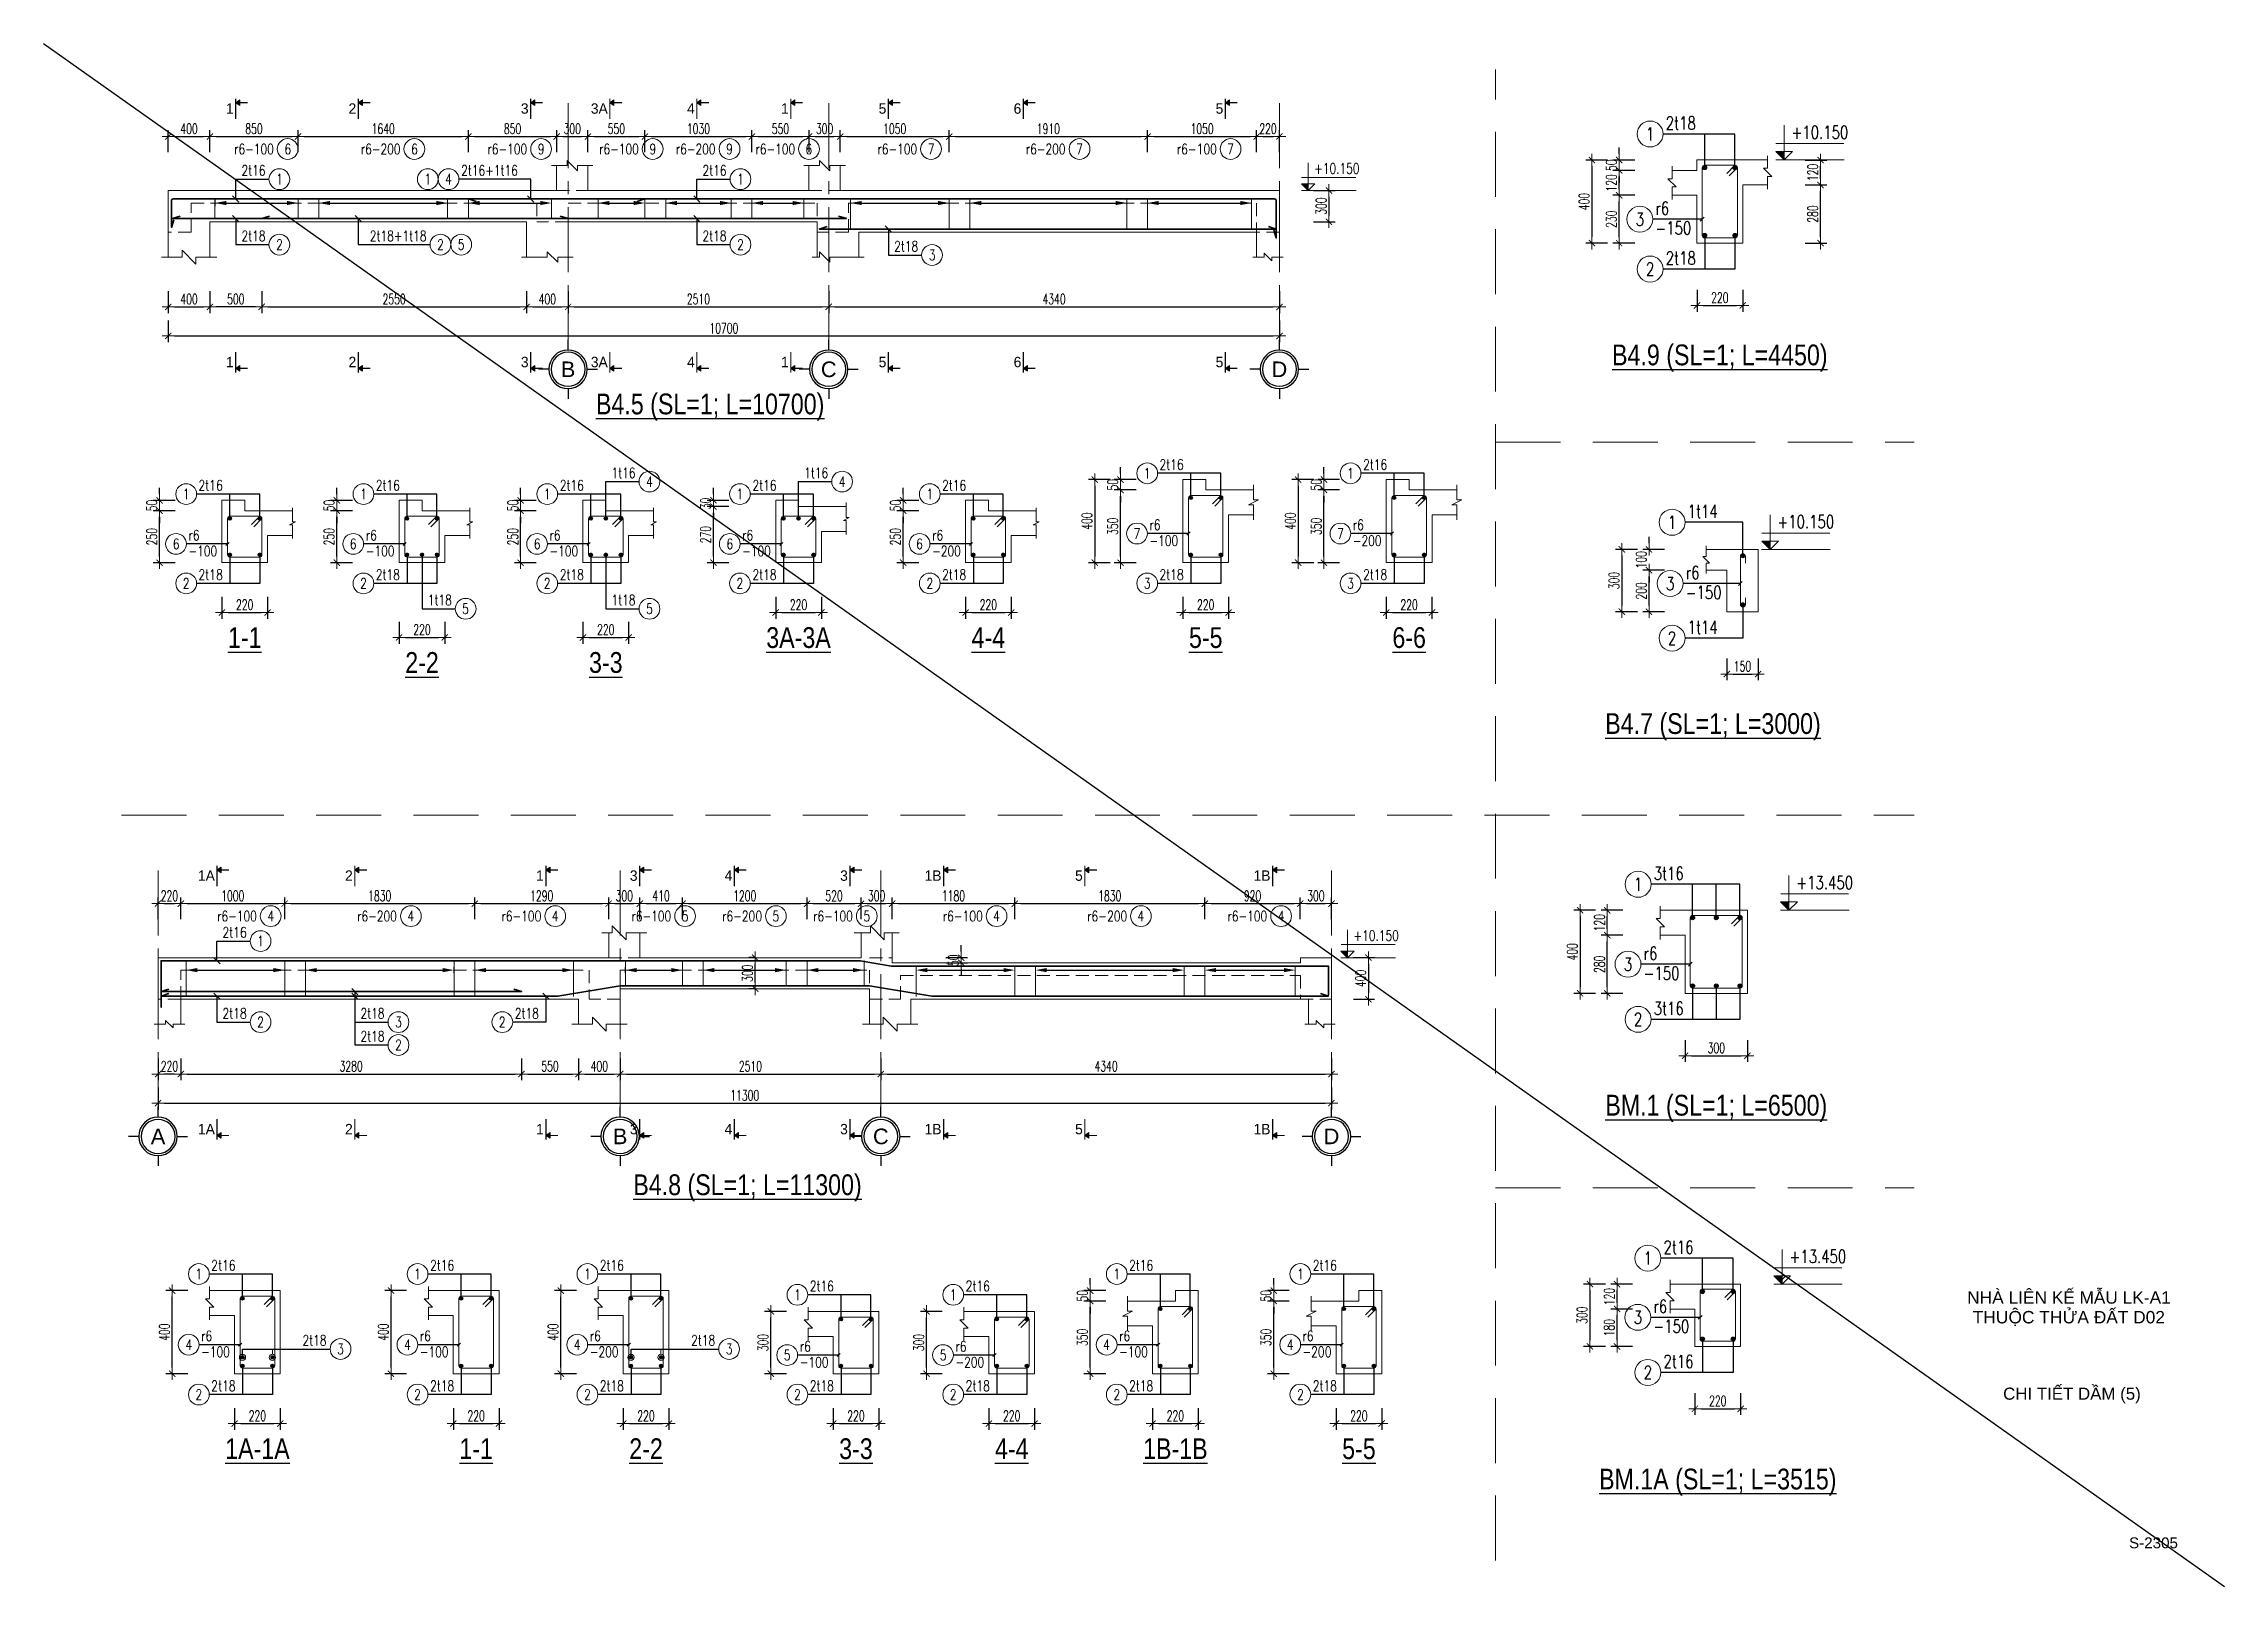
# Model space of a CAD drawing. Header units: millimetres. Extents: x -529861 to -223882, y -171969 to 61504.
# Drawn here: x -382997 to -361997, y -97113 to -82263 of the extents above; entities that cross this region are included whole.
import ezdxf
from ezdxf.enums import TextEntityAlignment as Align

# ---------------------------------------------------------------- set-up
doc = ezdxf.new("R2010")
doc.units = ezdxf.units.MM
doc.header["$LTSCALE"] = 5000
doc.linetypes.add('CENTER', pattern=[2, 1.25, -0.25, 0.25, -0.25])
doc.linetypes.add('HIDDEN', pattern=[0.375, 0.25, -0.125])
doc.layers.get('Defpoints').update_dxf_attribs({"color": 143})
for name, color, linetype, lineweight in [('dim', 8, 'Continuous', 18), ('G-ANNO-TTLB', 7, 'Continuous', 18), ('kata_dim', 8, 'Continuous', 15), ('kata_grid', 8, 'CENTER', 5), ('kata_net khuat', 9, 'HIDDEN', 5), ('kata_net manh', 8, 'Continuous', 5), ('kata_net thay', 4, 'Continuous', 20), ('kata_text', 7, 'Continuous', 30), ('kata_thep chu', 1, 'Continuous', 35), ('kata_thep dai', 220, 'Continuous', 20), ('S-dims', 8, 'Continuous', 18)]:
    doc.layers.add(name, color=color, linetype=linetype, lineweight=lineweight)
doc.layers.add('KCS_Plotter', color=11, linetype='Continuous', plot=False)
for name, color, linetype in [('KCS_TEXT_BANVE_SO', 1, 'Continuous'), ('KCS_TEXT_BANVE_TEN', 162, 'Continuous'), ('text', 255, 'Continuous')]:
    doc.layers.add(name, color=color, linetype=linetype)
doc.styles.add('Arial_13', font='arial.ttf', dxfattribs={"height": 2.5})
doc.styles.add('Arial_14', font='arial.ttf', dxfattribs={"height": 2.5})
doc.styles.add('AVANH', font='')
doc.styles.add('General text 1', font='')
doc.styles.add('kata_text', font='arial.ttf', dxfattribs={"width": 0.8})
doc.styles.add('vnsimpli', font='vnsimli.shx', dxfattribs={"width": 0.65})
doc.styles.get('AVANH').set_extended_font_data('.VnArialH')
doc.styles.get('General text 1').set_extended_font_data('.VnAvantH')
doc.dimstyles.new('kata_dim_20', dxfattribs={"dimscale": 20, "dimtxt": 2.5, "dimasz": 1.5, "dimexe": 1.5, "dimexo": 2.5, "dimtad": 1, "dimdec": 0, "dimzin": 0, "dimdsep": 46, "dimtxsty": 'vnsimpli', "dimblk": 'kata_block_ArchTick', "dimcen": 0.09, "dimdle": 1.2, "dimclrd": 8, "dimclre": 8, "dimclrt": 3, "dimadec": 0, "dimazin": 0, "dimtfac": 1, "dimtdec": 0, "dimtix": 1, "dimtofl": 0, "dimtmove": 0, "dimatfit": 3, "dimfxl": 3.75, "dimfxlon": 1, "dimtolj": 1, "dimtzin": 0, "dimarcsym": 0})
doc.dimstyles.new('kata_dim_25', dxfattribs={"dimscale": 25, "dimtxt": 2.5, "dimasz": 1.5, "dimexe": 1.5, "dimexo": 2.5, "dimtad": 1, "dimdec": 0, "dimzin": 0, "dimdsep": 46, "dimtxsty": 'kata_text', "dimblk": 'kata_block_ArchTick', "dimcen": 0.09, "dimdle": 1.2, "dimclrd": 8, "dimclre": 8, "dimclrt": 3, "dimadec": 0, "dimazin": 0, "dimtfac": 1, "dimtdec": 0, "dimtix": 1, "dimtofl": 0, "dimtmove": 0, "dimatfit": 3, "dimfxl": 3.75, "dimfxlon": 1, "dimtolj": 1, "dimtzin": 0, "dimarcsym": 0})
doc.dimstyles.new('kata_dim_40', dxfattribs={"dimscale": 40, "dimtxt": 2.5, "dimasz": 1.5, "dimexe": 1.5, "dimexo": 2.5, "dimtad": 1, "dimdec": 0, "dimzin": 0, "dimdsep": 46, "dimtxsty": 'vnsimpli', "dimblk": 'kata_block_ArchTick', "dimcen": 0.09, "dimdle": 1.2, "dimclrd": 8, "dimclre": 8, "dimclrt": 3, "dimadec": 0, "dimazin": 0, "dimtfac": 1, "dimtdec": 0, "dimtix": 1, "dimtofl": 0, "dimtmove": 0, "dimatfit": 3, "dimfxl": 3.75, "dimfxlon": 1, "dimtolj": 1, "dimtzin": 0, "dimarcsym": 0})
doc.dimstyles.new('kata_rai_thep', dxfattribs={"dimtxt": 2, "dimasz": 1, "dimexe": 0, "dimexo": 0, "dimtad": 1, "dimdec": 0, "dimzin": 12, "dimdsep": 46, "dimtxsty": 'kata_text', "dimblk": 'kata_block_RUNTIC', "dimcen": 0, "dimse1": 1, "dimse2": 1, "dimclrd": 6, "dimclre": 6, "dimclrt": 7, "dimadec": 0, "dimazin": 3, "dimtfac": 1, "dimtdec": 0, "dimtmove": 2, "dimatfit": 3, "dimldrblk": 'kata_block_LEADERTIC', "dimfxl": 1, "dimtolj": 1, "dimtzin": 0, "dimlwd": -1, "dimlwe": -1, "dimarcsym": 0})

msp = doc.modelspace()

# ---------------------------------------------------------------- texts
at = {"layer": 'G-ANNO-TTLB', "lineweight": 9, "attachment_point": 1}
for s, insert, char_height, width, style in [('NHÀ LIÊN K', (-364473.73, -94272.32), 119.444, 1122.2734, 'Arial_13'), ('\\fArial|b0|i0|c254|p34|;Ế', (-363547.77, -94272.32), 119.4444, 134.06, 'Arial_14'), (' M', (-363437.15, -94272.32), 119.444, 222.1565, 'Arial_13'), ('\\fArial|b0|i0|c254|p34|;Ẫ', (-363253.86, -94272.32), 119.4444, 134.06, 'Arial_14'), ('U LK-A1', (-363143.25, -94272.32), 119.444, 762.2267, 'Arial_13'), ('THU', (-364420.01, -94461.94), 119.444, 417.501, 'Arial_13'), ('\\fArial|b0|i0|c254|p34|;Ộ', (-364075.54, -94461.94), 119.4444, 157.0417, 'Arial_14'), ('C TH', (-363945.96, -94461.94), 119.444, 474.9553, 'Arial_13'), ('\\fArial|b0|i0|c254|p34|;Ử', (-363554.09, -94461.94), 119.4444, 172.3628, 'Arial_14'), ('A ', (-363411.87, -94461.94), 119.444, 191.5142, 'Arial_13'), ('Đ', (-363253.86, -94461.94), 119.44, 145.5508, 'Arial_13'), ('\\fArial|b0|i0|c254|p34|;Ấ', (-363133.77, -94461.94), 119.4444, 134.06, 'Arial_14'), ('T D02', (-363023.16, -94461.94), 119.444, 551.561, 'Arial_13')]:
    msp.add_mtext(s, dxfattribs=dict(at, insert=insert, char_height=char_height, width=width, style=style))
at = {"layer": 'KCS_TEXT_BANVE_SO', "linetype": 'ByBlock', "style": 'Arial_13'}
msp.add_text('S-2305', height=104.575, dxfattribs=at).set_placement((-362914.65, -96746.41))
at = {"layer": 'KCS_TEXT_BANVE_TEN', "linetype": 'ByBlock', "style": 'Arial_13'}
msp.add_text('CHI TIẾT DẦM (5) ', height=116.1946, dxfattribs=at).set_placement((-364127.16, -95315.92))

# ---------------------------------------------------------------- blocks, each defined once
blk = doc.blocks.new('kata_block_TD')
at = {"color": 6, "linetype": 'ByBlock', "lineweight": -2, "style": 'kata_text', "width": 0.8}
blk.add_attdef('SECTDET2', text='', height=5, dxfattribs=at).set_placement((0, 7.97), align=Align.CENTER)
at = {"color": 0, "linetype": 'ByBlock', "lineweight": -2, "style": 'kata_text', "width": 0.8}
blk.add_attdef('SECTDET1', text='', height=5, dxfattribs=at).set_placement((0, 1.47), align=Align.CENTER)
blk = doc.blocks.new('kata_block_ArchTick')
at = {"color": 8}
blk.add_line((1, 0), (-1, 0), dxfattribs=at)
at = {"color": 8, "const_width": 0.15}
blk.add_lwpolyline([(-0.5, -0.5), (0.5, 0.5)], dxfattribs=at)
blk = doc.blocks.new('*D692')
at = {"layer": 'Defpoints', "color": 0, "linetype": 'ByBlock', "ltscale": 1500, "transparency": 16777216}
for p in [(-381396, -83157), (-381796, -83677), (-381396, -83677)]:
    blk.add_point(p, dxfattribs=at)
at = {"layer": 'kata_dim', "color": 8, "linetype": 'ByBlock', "lineweight": -2, "ltscale": 1500, "transparency": 16777216}
for p, q in [((-381796, -83307), (-381796, -83097)), ((-381736, -83157), (-381456, -83157)), ((-381396, -83307), (-381396, -83097))]:
    blk.add_line(p, q, dxfattribs=at)
at = {"layer": 'kata_dim', "color": 8, "linetype": 'ByBlock', "lineweight": -2, "ltscale": 1500, "transparency": 16777216, "xscale": 60, "yscale": 60, "zscale": 60, "rotation": 180}
blk.add_blockref('kata_block_ArchTick', (-381796, -83157), dxfattribs=at)
at = {"layer": 'kata_dim', "color": 8, "linetype": 'ByBlock', "lineweight": -2, "ltscale": 1500, "transparency": 16777216, "xscale": 60, "yscale": 60, "zscale": 60}
blk.add_blockref('kata_block_ArchTick', (-381396, -83157), dxfattribs=at)
at = {"layer": 'kata_dim', "color": 3, "linetype": 'ByBlock', "ltscale": 1500, "transparency": 16777216, "insert": (-381596, -83082), "char_height": 100, "attachment_point": 5, "style": 'vnsimpli'}
blk.add_mtext('\\A1;400', dxfattribs=at)
blk = doc.blocks.new('*D693')
at = {"layer": 'Defpoints', "color": 0, "linetype": 'ByBlock', "ltscale": 1500, "transparency": 16777216}
for p in [(-377756, -83157), (-378056, -83677), (-377756, -83677)]:
    blk.add_point(p, dxfattribs=at)
at = {"layer": 'kata_dim', "color": 8, "linetype": 'ByBlock', "lineweight": -2, "ltscale": 1500, "transparency": 16777216}
for p, q in [((-378056, -83307), (-378056, -83097)), ((-377996, -83157), (-377816, -83157)), ((-377756, -83307), (-377756, -83097))]:
    blk.add_line(p, q, dxfattribs=at)
at = {"layer": 'kata_dim', "color": 8, "linetype": 'ByBlock', "lineweight": -2, "ltscale": 1500, "transparency": 16777216, "xscale": 60, "yscale": 60, "zscale": 60, "rotation": 180}
blk.add_blockref('kata_block_ArchTick', (-378056, -83157), dxfattribs=at)
at = {"layer": 'kata_dim', "color": 8, "linetype": 'ByBlock', "lineweight": -2, "ltscale": 1500, "transparency": 16777216, "xscale": 60, "yscale": 60, "zscale": 60}
blk.add_blockref('kata_block_ArchTick', (-377756, -83157), dxfattribs=at)
at = {"layer": 'kata_dim', "color": 3, "linetype": 'ByBlock', "ltscale": 1500, "transparency": 16777216, "insert": (-377906, -83082), "char_height": 100, "attachment_point": 5, "style": 'vnsimpli'}
blk.add_mtext('\\A1;300', dxfattribs=at)
blk = doc.blocks.new('*D694')
at = {"layer": 'Defpoints', "color": 0, "linetype": 'ByBlock', "ltscale": 1500, "transparency": 16777216}
for p in [(-380546, -83157), (-381396, -83677), (-380546, -83677)]:
    blk.add_point(p, dxfattribs=at)
at = {"layer": 'kata_dim', "color": 8, "linetype": 'ByBlock', "lineweight": -2, "ltscale": 1500, "transparency": 16777216}
for p, q in [((-381396, -83307), (-381396, -83097)), ((-381336, -83157), (-380606, -83157)), ((-380546, -83307), (-380546, -83097))]:
    blk.add_line(p, q, dxfattribs=at)
at = {"layer": 'kata_dim', "color": 8, "linetype": 'ByBlock', "lineweight": -2, "ltscale": 1500, "transparency": 16777216, "xscale": 60, "yscale": 60, "zscale": 60, "rotation": 180}
blk.add_blockref('kata_block_ArchTick', (-381396, -83157), dxfattribs=at)
at = {"layer": 'kata_dim', "color": 8, "linetype": 'ByBlock', "lineweight": -2, "ltscale": 1500, "transparency": 16777216, "xscale": 60, "yscale": 60, "zscale": 60}
blk.add_blockref('kata_block_ArchTick', (-380546, -83157), dxfattribs=at)
at = {"layer": 'kata_dim', "color": 3, "linetype": 'ByBlock', "ltscale": 1500, "transparency": 16777216, "insert": (-380971, -83082), "char_height": 100, "attachment_point": 5, "style": 'vnsimpli'}
blk.add_mtext('\\A1;850', dxfattribs=at)
blk = doc.blocks.new('*D695')
at = {"layer": 'Defpoints', "color": 0, "linetype": 'ByBlock', "ltscale": 1500, "transparency": 16777216}
for p in [(-378906, -83157), (-380546, -83677), (-378906, -83677)]:
    blk.add_point(p, dxfattribs=at)
at = {"layer": 'kata_dim', "color": 8, "linetype": 'ByBlock', "lineweight": -2, "ltscale": 1500, "transparency": 16777216}
for p, q in [((-380546, -83307), (-380546, -83097)), ((-380486, -83157), (-378966, -83157)), ((-378906, -83307), (-378906, -83097))]:
    blk.add_line(p, q, dxfattribs=at)
at = {"layer": 'kata_dim', "color": 8, "linetype": 'ByBlock', "lineweight": -2, "ltscale": 1500, "transparency": 16777216, "xscale": 60, "yscale": 60, "zscale": 60, "rotation": 180}
blk.add_blockref('kata_block_ArchTick', (-380546, -83157), dxfattribs=at)
at = {"layer": 'kata_dim', "color": 8, "linetype": 'ByBlock', "lineweight": -2, "ltscale": 1500, "transparency": 16777216, "xscale": 60, "yscale": 60, "zscale": 60}
blk.add_blockref('kata_block_ArchTick', (-378906, -83157), dxfattribs=at)
at = {"layer": 'kata_dim', "color": 3, "linetype": 'ByBlock', "ltscale": 1500, "transparency": 16777216, "insert": (-379726, -83082), "char_height": 100, "attachment_point": 5, "style": 'vnsimpli'}
blk.add_mtext('\\A1;1640', dxfattribs=at)
blk = doc.blocks.new('*D696')
at = {"layer": 'Defpoints', "color": 0, "linetype": 'ByBlock', "ltscale": 1500, "transparency": 16777216}
for p in [(-378056, -83157), (-378906, -83677), (-378056, -83677)]:
    blk.add_point(p, dxfattribs=at)
at = {"layer": 'kata_dim', "color": 8, "linetype": 'ByBlock', "lineweight": -2, "ltscale": 1500, "transparency": 16777216}
for p, q in [((-378906, -83307), (-378906, -83097)), ((-378846, -83157), (-378116, -83157)), ((-378056, -83307), (-378056, -83097))]:
    blk.add_line(p, q, dxfattribs=at)
at = {"layer": 'kata_dim', "color": 8, "linetype": 'ByBlock', "lineweight": -2, "ltscale": 1500, "transparency": 16777216, "xscale": 60, "yscale": 60, "zscale": 60, "rotation": 180}
blk.add_blockref('kata_block_ArchTick', (-378906, -83157), dxfattribs=at)
at = {"layer": 'kata_dim', "color": 8, "linetype": 'ByBlock', "lineweight": -2, "ltscale": 1500, "transparency": 16777216, "xscale": 60, "yscale": 60, "zscale": 60}
blk.add_blockref('kata_block_ArchTick', (-378056, -83157), dxfattribs=at)
at = {"layer": 'kata_dim', "color": 3, "linetype": 'ByBlock', "ltscale": 1500, "transparency": 16777216, "insert": (-378481, -83082), "char_height": 100, "attachment_point": 5, "style": 'vnsimpli'}
blk.add_mtext('\\A1;850', dxfattribs=at)
blk = doc.blocks.new('*D697')
at = {"layer": 'Defpoints', "color": 0, "linetype": 'ByBlock', "ltscale": 1500, "transparency": 16777216}
for p in [(-375326, -83157), (-375626, -83677), (-375326, -83677)]:
    blk.add_point(p, dxfattribs=at)
at = {"layer": 'kata_dim', "color": 8, "linetype": 'ByBlock', "lineweight": -2, "ltscale": 1500, "transparency": 16777216}
for p, q in [((-375626, -83307), (-375626, -83097)), ((-375566, -83157), (-375386, -83157)), ((-375326, -83307), (-375326, -83097))]:
    blk.add_line(p, q, dxfattribs=at)
at = {"layer": 'kata_dim', "color": 8, "linetype": 'ByBlock', "lineweight": -2, "ltscale": 1500, "transparency": 16777216, "xscale": 60, "yscale": 60, "zscale": 60, "rotation": 180}
blk.add_blockref('kata_block_ArchTick', (-375626, -83157), dxfattribs=at)
at = {"layer": 'kata_dim', "color": 8, "linetype": 'ByBlock', "lineweight": -2, "ltscale": 1500, "transparency": 16777216, "xscale": 60, "yscale": 60, "zscale": 60}
blk.add_blockref('kata_block_ArchTick', (-375326, -83157), dxfattribs=at)
at = {"layer": 'kata_dim', "color": 3, "linetype": 'ByBlock', "ltscale": 1500, "transparency": 16777216, "insert": (-375476, -83082), "char_height": 100, "attachment_point": 5, "style": 'vnsimpli'}
blk.add_mtext('\\A1;300', dxfattribs=at)
blk = doc.blocks.new('*D698')
at = {"layer": 'Defpoints', "color": 0, "linetype": 'ByBlock', "ltscale": 1500, "transparency": 16777216}
for p in [(-377206, -83157), (-377756, -83677), (-377206, -83677)]:
    blk.add_point(p, dxfattribs=at)
at = {"layer": 'kata_dim', "color": 8, "linetype": 'ByBlock', "lineweight": -2, "ltscale": 1500, "transparency": 16777216}
for p, q in [((-377756, -83307), (-377756, -83097)), ((-377696, -83157), (-377266, -83157)), ((-377206, -83307), (-377206, -83097))]:
    blk.add_line(p, q, dxfattribs=at)
at = {"layer": 'kata_dim', "color": 8, "linetype": 'ByBlock', "lineweight": -2, "ltscale": 1500, "transparency": 16777216, "xscale": 60, "yscale": 60, "zscale": 60, "rotation": 180}
blk.add_blockref('kata_block_ArchTick', (-377756, -83157), dxfattribs=at)
at = {"layer": 'kata_dim', "color": 8, "linetype": 'ByBlock', "lineweight": -2, "ltscale": 1500, "transparency": 16777216, "xscale": 60, "yscale": 60, "zscale": 60}
blk.add_blockref('kata_block_ArchTick', (-377206, -83157), dxfattribs=at)
at = {"layer": 'kata_dim', "color": 3, "linetype": 'ByBlock', "ltscale": 1500, "transparency": 16777216, "insert": (-377481, -83082), "char_height": 100, "attachment_point": 5, "style": 'vnsimpli'}
blk.add_mtext('\\A1;550', dxfattribs=at)
blk = doc.blocks.new('*D699')
at = {"layer": 'Defpoints', "color": 0, "linetype": 'ByBlock', "ltscale": 1500, "transparency": 16777216}
for p in [(-376176, -83157), (-377206, -83677), (-376176, -83677)]:
    blk.add_point(p, dxfattribs=at)
at = {"layer": 'kata_dim', "color": 8, "linetype": 'ByBlock', "lineweight": -2, "ltscale": 1500, "transparency": 16777216}
for p, q in [((-377206, -83307), (-377206, -83097)), ((-377146, -83157), (-376236, -83157)), ((-376176, -83307), (-376176, -83097))]:
    blk.add_line(p, q, dxfattribs=at)
at = {"layer": 'kata_dim', "color": 8, "linetype": 'ByBlock', "lineweight": -2, "ltscale": 1500, "transparency": 16777216, "xscale": 60, "yscale": 60, "zscale": 60, "rotation": 180}
blk.add_blockref('kata_block_ArchTick', (-377206, -83157), dxfattribs=at)
at = {"layer": 'kata_dim', "color": 8, "linetype": 'ByBlock', "lineweight": -2, "ltscale": 1500, "transparency": 16777216, "xscale": 60, "yscale": 60, "zscale": 60}
blk.add_blockref('kata_block_ArchTick', (-376176, -83157), dxfattribs=at)
at = {"layer": 'kata_dim', "color": 3, "linetype": 'ByBlock', "ltscale": 1500, "transparency": 16777216, "insert": (-376691, -83082), "char_height": 100, "attachment_point": 5, "style": 'vnsimpli'}
blk.add_mtext('\\A1;1030', dxfattribs=at)
blk = doc.blocks.new('*D700')
at = {"layer": 'Defpoints', "color": 0, "linetype": 'ByBlock', "ltscale": 1500, "transparency": 16777216}
for p in [(-375626, -83157), (-376176, -83677), (-375626, -83677)]:
    blk.add_point(p, dxfattribs=at)
at = {"layer": 'kata_dim', "color": 8, "linetype": 'ByBlock', "lineweight": -2, "ltscale": 1500, "transparency": 16777216}
for p, q in [((-376176, -83307), (-376176, -83097)), ((-376116, -83157), (-375686, -83157)), ((-375626, -83307), (-375626, -83097))]:
    blk.add_line(p, q, dxfattribs=at)
at = {"layer": 'kata_dim', "color": 8, "linetype": 'ByBlock', "lineweight": -2, "ltscale": 1500, "transparency": 16777216, "xscale": 60, "yscale": 60, "zscale": 60, "rotation": 180}
blk.add_blockref('kata_block_ArchTick', (-376176, -83157), dxfattribs=at)
at = {"layer": 'kata_dim', "color": 8, "linetype": 'ByBlock', "lineweight": -2, "ltscale": 1500, "transparency": 16777216, "xscale": 60, "yscale": 60, "zscale": 60}
blk.add_blockref('kata_block_ArchTick', (-375626, -83157), dxfattribs=at)
at = {"layer": 'kata_dim', "color": 3, "linetype": 'ByBlock', "ltscale": 1500, "transparency": 16777216, "insert": (-375901, -83082), "char_height": 100, "attachment_point": 5, "style": 'vnsimpli'}
blk.add_mtext('\\A1;550', dxfattribs=at)
blk = doc.blocks.new('*D701')
at = {"layer": 'Defpoints', "color": 0, "linetype": 'ByBlock', "ltscale": 1500, "transparency": 16777216}
for p in [(-371096, -83157), (-371316, -83677), (-371096, -83677)]:
    blk.add_point(p, dxfattribs=at)
at = {"layer": 'kata_dim', "color": 8, "linetype": 'ByBlock', "lineweight": -2, "ltscale": 1500, "transparency": 16777216}
for p, q in [((-371316, -83307), (-371316, -83097)), ((-371256, -83157), (-371156, -83157)), ((-371096, -83307), (-371096, -83097))]:
    blk.add_line(p, q, dxfattribs=at)
at = {"layer": 'kata_dim', "color": 8, "linetype": 'ByBlock', "lineweight": -2, "ltscale": 1500, "transparency": 16777216, "xscale": 60, "yscale": 60, "zscale": 60, "rotation": 180}
blk.add_blockref('kata_block_ArchTick', (-371316, -83157), dxfattribs=at)
at = {"layer": 'kata_dim', "color": 8, "linetype": 'ByBlock', "lineweight": -2, "ltscale": 1500, "transparency": 16777216, "xscale": 60, "yscale": 60, "zscale": 60}
blk.add_blockref('kata_block_ArchTick', (-371096, -83157), dxfattribs=at)
at = {"layer": 'kata_dim', "color": 3, "linetype": 'ByBlock', "ltscale": 1500, "transparency": 16777216, "insert": (-371206, -83082), "char_height": 100, "attachment_point": 5, "style": 'vnsimpli'}
blk.add_mtext('\\A1;220', dxfattribs=at)
blk = doc.blocks.new('*D702')
at = {"layer": 'Defpoints', "color": 0, "linetype": 'ByBlock', "ltscale": 1500, "transparency": 16777216}
for p in [(-374276, -83157), (-375326, -83677), (-374276, -83677)]:
    blk.add_point(p, dxfattribs=at)
at = {"layer": 'kata_dim', "color": 8, "linetype": 'ByBlock', "lineweight": -2, "ltscale": 1500, "transparency": 16777216}
for p, q in [((-375326, -83307), (-375326, -83097)), ((-375266, -83157), (-374336, -83157)), ((-374276, -83307), (-374276, -83097))]:
    blk.add_line(p, q, dxfattribs=at)
at = {"layer": 'kata_dim', "color": 8, "linetype": 'ByBlock', "lineweight": -2, "ltscale": 1500, "transparency": 16777216, "xscale": 60, "yscale": 60, "zscale": 60, "rotation": 180}
blk.add_blockref('kata_block_ArchTick', (-375326, -83157), dxfattribs=at)
at = {"layer": 'kata_dim', "color": 8, "linetype": 'ByBlock', "lineweight": -2, "ltscale": 1500, "transparency": 16777216, "xscale": 60, "yscale": 60, "zscale": 60}
blk.add_blockref('kata_block_ArchTick', (-374276, -83157), dxfattribs=at)
at = {"layer": 'kata_dim', "color": 3, "linetype": 'ByBlock', "ltscale": 1500, "transparency": 16777216, "insert": (-374801, -83082), "char_height": 100, "attachment_point": 5, "style": 'vnsimpli'}
blk.add_mtext('\\A1;1050', dxfattribs=at)
blk = doc.blocks.new('*D703')
at = {"layer": 'Defpoints', "color": 0, "linetype": 'ByBlock', "ltscale": 1500, "transparency": 16777216}
for p in [(-372366, -83157), (-374276, -83677), (-372366, -83677)]:
    blk.add_point(p, dxfattribs=at)
at = {"layer": 'kata_dim', "color": 8, "linetype": 'ByBlock', "lineweight": -2, "ltscale": 1500, "transparency": 16777216}
for p, q in [((-374276, -83307), (-374276, -83097)), ((-374216, -83157), (-372426, -83157)), ((-372366, -83307), (-372366, -83097))]:
    blk.add_line(p, q, dxfattribs=at)
at = {"layer": 'kata_dim', "color": 8, "linetype": 'ByBlock', "lineweight": -2, "ltscale": 1500, "transparency": 16777216, "xscale": 60, "yscale": 60, "zscale": 60, "rotation": 180}
blk.add_blockref('kata_block_ArchTick', (-374276, -83157), dxfattribs=at)
at = {"layer": 'kata_dim', "color": 8, "linetype": 'ByBlock', "lineweight": -2, "ltscale": 1500, "transparency": 16777216, "xscale": 60, "yscale": 60, "zscale": 60}
blk.add_blockref('kata_block_ArchTick', (-372366, -83157), dxfattribs=at)
at = {"layer": 'kata_dim', "color": 3, "linetype": 'ByBlock', "ltscale": 1500, "transparency": 16777216, "insert": (-373321, -83082), "char_height": 100, "attachment_point": 5, "style": 'vnsimpli'}
blk.add_mtext('\\A1;1910', dxfattribs=at)
blk = doc.blocks.new('*D704')
at = {"layer": 'Defpoints', "color": 0, "linetype": 'ByBlock', "ltscale": 1500, "transparency": 16777216}
for p in [(-371316, -83157), (-372366, -83677), (-371316, -83677)]:
    blk.add_point(p, dxfattribs=at)
at = {"layer": 'kata_dim', "color": 8, "linetype": 'ByBlock', "lineweight": -2, "ltscale": 1500, "transparency": 16777216}
for p, q in [((-372366, -83307), (-372366, -83097)), ((-372306, -83157), (-371376, -83157)), ((-371316, -83307), (-371316, -83097))]:
    blk.add_line(p, q, dxfattribs=at)
at = {"layer": 'kata_dim', "color": 8, "linetype": 'ByBlock', "lineweight": -2, "ltscale": 1500, "transparency": 16777216, "xscale": 60, "yscale": 60, "zscale": 60, "rotation": 180}
blk.add_blockref('kata_block_ArchTick', (-372366, -83157), dxfattribs=at)
at = {"layer": 'kata_dim', "color": 8, "linetype": 'ByBlock', "lineweight": -2, "ltscale": 1500, "transparency": 16777216, "xscale": 60, "yscale": 60, "zscale": 60}
blk.add_blockref('kata_block_ArchTick', (-371316, -83157), dxfattribs=at)
at = {"layer": 'kata_dim', "color": 3, "linetype": 'ByBlock', "ltscale": 1500, "transparency": 16777216, "insert": (-371841, -83082), "char_height": 100, "attachment_point": 5, "style": 'vnsimpli'}
blk.add_mtext('\\A1;1050', dxfattribs=at)
blk = doc.blocks.new('*D705')
at = {"layer": 'Defpoints', "color": 0, "linetype": 'ByBlock', "ltscale": 1500, "transparency": 16777216}
for p in [(-370890, -83677), (-370890, -83977), (-370619, -83977)]:
    blk.add_point(p, dxfattribs=at)
at = {"layer": 'kata_dim', "color": 8, "linetype": 'ByBlock', "lineweight": -2, "ltscale": 1500, "transparency": 16777216}
for p, q in [((-370769, -83677), (-370559, -83677)), ((-370619, -83737), (-370619, -83917)), ((-370769, -83977), (-370559, -83977))]:
    blk.add_line(p, q, dxfattribs=at)
at = {"layer": 'kata_dim', "color": 8, "linetype": 'ByBlock', "lineweight": -2, "ltscale": 1500, "transparency": 16777216, "xscale": 60, "yscale": 60, "zscale": 60}
for p, rotation in [((-370619, -83677), 90), ((-370619, -83977), 270)]:
    blk.add_blockref('kata_block_ArchTick', p, dxfattribs=dict(at, rotation=rotation))
at = {"layer": 'kata_dim', "color": 3, "linetype": 'ByBlock', "ltscale": 1500, "transparency": 16777216, "insert": (-370694, -83827), "char_height": 100, "attachment_point": 5, "rotation": 90, "style": 'vnsimpli'}
blk.add_mtext('\\A1;300', dxfattribs=at)
blk = doc.blocks.new('kata_block_CT')
at = {"layer": 'S-dims', "linetype": 'ByBlock', "ltscale": 1500}
blk.add_hatch(color=256, dxfattribs=at).paths.add_polyline_path([(0, 1.6), (-1.61, 1.6), (0, 0)])
h = blk.add_hatch(dxfattribs=at)
h.set_pattern_fill('ANSI31', color=256, scale=1.406, style=0)
h.paths.add_polyline_path([(0, 1.6), (0, 0), (1.61, 1.6)])
for p, q in [((11.56, 0), (-1.64, 0)), ((-1.59, 3.14), (11.47, 3.14))]:
    blk.add_line(p, q, dxfattribs=at)
for points in [[(0, 6.69), (0, 0)], [(0, 0), (-1.61, 1.6), (0, 1.6)], [(0, 0), (1.61, 1.6), (0, 1.6)]]:
    blk.add_lwpolyline(points, dxfattribs=at)
at = {"layer": 'S-dims', "color": 3, "style": 'vnsimpli', "width": 0.75}
blk.add_attdef('CT', (1.41, 4.07), '', height=2.5, dxfattribs=at)
blk = doc.blocks.new('*D706')
at = {"layer": 'Defpoints', "color": 0, "linetype": 'ByBlock', "ltscale": 1500, "transparency": 16777216}
for p in [(-381396, -83977), (-381796, -84077), (-381396, -84797)]:
    blk.add_point(p, dxfattribs=at)
at = {"layer": 'kata_dim', "color": 8, "linetype": 'ByBlock', "lineweight": -2, "ltscale": 1500, "transparency": 16777216}
for p, q in [((-381796, -84647), (-381796, -84857)), ((-381736, -84797), (-381456, -84797)), ((-381396, -84647), (-381396, -84857))]:
    blk.add_line(p, q, dxfattribs=at)
at = {"layer": 'kata_dim', "color": 8, "linetype": 'ByBlock', "lineweight": -2, "ltscale": 1500, "transparency": 16777216, "xscale": 60, "yscale": 60, "zscale": 60, "rotation": 180}
blk.add_blockref('kata_block_ArchTick', (-381796, -84797), dxfattribs=at)
at = {"layer": 'kata_dim', "color": 8, "linetype": 'ByBlock', "lineweight": -2, "ltscale": 1500, "transparency": 16777216, "xscale": 60, "yscale": 60, "zscale": 60}
blk.add_blockref('kata_block_ArchTick', (-381396, -84797), dxfattribs=at)
at = {"layer": 'kata_dim', "color": 3, "linetype": 'ByBlock', "ltscale": 1500, "transparency": 16777216, "insert": (-381596, -84722), "char_height": 100, "attachment_point": 5, "style": 'vnsimpli'}
blk.add_mtext('\\A1;400', dxfattribs=at)
blk = doc.blocks.new('*D707')
at = {"layer": 'Defpoints', "color": 0, "linetype": 'ByBlock', "ltscale": 1500, "transparency": 16777216}
for p in [(-381796, -84077), (-371096, -84119), (-371096, -85077)]:
    blk.add_point(p, dxfattribs=at)
at = {"layer": 'kata_dim', "color": 8, "linetype": 'ByBlock', "lineweight": -2, "ltscale": 1500, "transparency": 16777216}
for p, q in [((-381796, -84927), (-381796, -85137)), ((-371096, -84927), (-371096, -85137)), ((-381736, -85077), (-371156, -85077))]:
    blk.add_line(p, q, dxfattribs=at)
at = {"layer": 'kata_dim', "color": 8, "linetype": 'ByBlock', "lineweight": -2, "ltscale": 1500, "transparency": 16777216, "xscale": 60, "yscale": 60, "zscale": 60, "rotation": 180}
blk.add_blockref('kata_block_ArchTick', (-381796, -85077), dxfattribs=at)
at = {"layer": 'kata_dim', "color": 8, "linetype": 'ByBlock', "lineweight": -2, "ltscale": 1500, "transparency": 16777216, "xscale": 60, "yscale": 60, "zscale": 60}
blk.add_blockref('kata_block_ArchTick', (-371096, -85077), dxfattribs=at)
at = {"layer": 'kata_dim', "color": 3, "linetype": 'ByBlock', "ltscale": 1500, "transparency": 16777216, "insert": (-376446, -85002), "char_height": 100, "attachment_point": 5, "style": 'vnsimpli'}
blk.add_mtext('\\A1;10700', dxfattribs=at)
blk = doc.blocks.new('*D708')
at = {"layer": 'Defpoints', "color": 0, "linetype": 'ByBlock', "ltscale": 1500, "transparency": 16777216}
for p in [(-381396, -83977), (-380896, -83977), (-381396, -84797)]:
    blk.add_point(p, dxfattribs=at)
at = {"layer": 'kata_dim', "color": 8, "linetype": 'ByBlock', "lineweight": -2, "ltscale": 1500, "transparency": 16777216}
for p, q in [((-381396, -84647), (-381396, -84857)), ((-380956, -84797), (-381336, -84797)), ((-380896, -84647), (-380896, -84857))]:
    blk.add_line(p, q, dxfattribs=at)
at = {"layer": 'kata_dim', "color": 8, "linetype": 'ByBlock', "lineweight": -2, "ltscale": 1500, "transparency": 16777216, "xscale": 60, "yscale": 60, "zscale": 60, "rotation": 180}
blk.add_blockref('kata_block_ArchTick', (-381396, -84797), dxfattribs=at)
at = {"layer": 'kata_dim', "color": 8, "linetype": 'ByBlock', "lineweight": -2, "ltscale": 1500, "transparency": 16777216, "xscale": 60, "yscale": 60, "zscale": 60}
blk.add_blockref('kata_block_ArchTick', (-380896, -84797), dxfattribs=at)
at = {"layer": 'kata_dim', "color": 3, "linetype": 'ByBlock', "ltscale": 1500, "transparency": 16777216, "insert": (-381146, -84722), "char_height": 100, "attachment_point": 5, "style": 'vnsimpli'}
blk.add_mtext('\\A1;500', dxfattribs=at)
blk = doc.blocks.new('*D709')
at = {"layer": 'Defpoints', "color": 0, "linetype": 'ByBlock', "ltscale": 1500, "transparency": 16777216}
for p in [(-380896, -83977), (-378346, -83977), (-378346, -84797)]:
    blk.add_point(p, dxfattribs=at)
at = {"layer": 'kata_dim', "color": 8, "linetype": 'ByBlock', "lineweight": -2, "ltscale": 1500, "transparency": 16777216}
for p, q in [((-380896, -84647), (-380896, -84857)), ((-380836, -84797), (-378406, -84797)), ((-378346, -84647), (-378346, -84857))]:
    blk.add_line(p, q, dxfattribs=at)
at = {"layer": 'kata_dim', "color": 8, "linetype": 'ByBlock', "lineweight": -2, "ltscale": 1500, "transparency": 16777216, "xscale": 60, "yscale": 60, "zscale": 60, "rotation": 180}
blk.add_blockref('kata_block_ArchTick', (-380896, -84797), dxfattribs=at)
at = {"layer": 'kata_dim', "color": 8, "linetype": 'ByBlock', "lineweight": -2, "ltscale": 1500, "transparency": 16777216, "xscale": 60, "yscale": 60, "zscale": 60}
blk.add_blockref('kata_block_ArchTick', (-378346, -84797), dxfattribs=at)
at = {"layer": 'kata_dim', "color": 3, "linetype": 'ByBlock', "ltscale": 1500, "transparency": 16777216, "insert": (-379621, -84722), "char_height": 100, "attachment_point": 5, "style": 'vnsimpli'}
blk.add_mtext('\\A1;2550', dxfattribs=at)
blk = doc.blocks.new('kata_block_GRID')
at = {"layer": 'dim', "color": 250, "linetype": 'Continuous', "lineweight": -3}
for p, q in [((0, 4.62), (0, 7.08)), ((-4.63, 0), (-7.09, 0)), ((0, -4.63), (0, -7.09)), ((4.63, 0), (7.09, 0))]:
    blk.add_line(p, q, dxfattribs=at)
at = {"layer": 'dim', "color": 250, "linetype": 'Continuous', "lineweight": -3, "extrusion": (0, 0, -1)}
blk.add_ellipse((0, 0), major_axis=(-4.63, 0), ratio=1, start_param=3.141414, end_param=9.424599, dxfattribs=at)
at = {"layer": 'dim', "color": 9, "linetype": 'Continuous', "lineweight": -3, "extrusion": (0, 0, -1)}
blk.add_ellipse((0, 0), major_axis=(-4.1, 0), ratio=1, start_param=3.140844, end_param=9.424029, dxfattribs=at)
at = {"layer": 'text', "color": 33, "style": 'AVANH'}
blk.add_attdef('GRID', text='', height=3.75, dxfattribs=at).set_placement((0, 0), align=Align.MIDDLE)
blk = doc.blocks.new('*D710')
at = {"layer": 'Defpoints', "color": 0, "linetype": 'ByBlock', "ltscale": 1500, "transparency": 16777216}
for p in [(-377946, -83977), (-375436, -83977), (-375436, -84797)]:
    blk.add_point(p, dxfattribs=at)
at = {"layer": 'kata_dim', "color": 8, "linetype": 'ByBlock', "lineweight": -2, "ltscale": 1500, "transparency": 16777216}
for p, q in [((-377946, -84647), (-377946, -84857)), ((-377886, -84797), (-375496, -84797)), ((-375436, -84647), (-375436, -84857))]:
    blk.add_line(p, q, dxfattribs=at)
at = {"layer": 'kata_dim', "color": 8, "linetype": 'ByBlock', "lineweight": -2, "ltscale": 1500, "transparency": 16777216, "xscale": 60, "yscale": 60, "zscale": 60, "rotation": 180}
blk.add_blockref('kata_block_ArchTick', (-377946, -84797), dxfattribs=at)
at = {"layer": 'kata_dim', "color": 8, "linetype": 'ByBlock', "lineweight": -2, "ltscale": 1500, "transparency": 16777216, "xscale": 60, "yscale": 60, "zscale": 60}
blk.add_blockref('kata_block_ArchTick', (-375436, -84797), dxfattribs=at)
at = {"layer": 'kata_dim', "color": 3, "linetype": 'ByBlock', "ltscale": 1500, "transparency": 16777216, "insert": (-376691, -84722), "char_height": 100, "attachment_point": 5, "style": 'vnsimpli'}
blk.add_mtext('\\A1;2510', dxfattribs=at)
blk = doc.blocks.new('*D711')
at = {"layer": 'Defpoints', "color": 0, "linetype": 'ByBlock', "ltscale": 1500, "transparency": 16777216}
for p in [(-375436, -84077), (-371096, -84150), (-371096, -84797)]:
    blk.add_point(p, dxfattribs=at)
at = {"layer": 'kata_dim', "color": 8, "linetype": 'ByBlock', "lineweight": -2, "ltscale": 1500, "transparency": 16777216}
for p, q in [((-375436, -84647), (-375436, -84857)), ((-375376, -84797), (-371156, -84797)), ((-371096, -84647), (-371096, -84857))]:
    blk.add_line(p, q, dxfattribs=at)
at = {"layer": 'kata_dim', "color": 8, "linetype": 'ByBlock', "lineweight": -2, "ltscale": 1500, "transparency": 16777216, "xscale": 60, "yscale": 60, "zscale": 60, "rotation": 180}
blk.add_blockref('kata_block_ArchTick', (-375436, -84797), dxfattribs=at)
at = {"layer": 'kata_dim', "color": 8, "linetype": 'ByBlock', "lineweight": -2, "ltscale": 1500, "transparency": 16777216, "xscale": 60, "yscale": 60, "zscale": 60}
blk.add_blockref('kata_block_ArchTick', (-371096, -84797), dxfattribs=at)
at = {"layer": 'kata_dim', "color": 3, "linetype": 'ByBlock', "ltscale": 1500, "transparency": 16777216, "insert": (-373266, -84722), "char_height": 100, "attachment_point": 5, "style": 'vnsimpli'}
blk.add_mtext('\\A1;4340', dxfattribs=at)
blk = doc.blocks.new('kata_block_RUNTIC')
at = {"layer": 'kata_dim', "color": 6}
blk.add_line((0, 0.75), (0, -0.75), dxfattribs=at)
blk.add_lwpolyline([(0, 0, 0, 1, 0), (-2.7, 0, 1, 1, 0)], format="xyseb", dxfattribs=at)
blk = doc.blocks.new('*D712')
at = {"layer": 'Defpoints', "color": 6, "linetype": 'ByBlock', "ltscale": 1500, "transparency": 16777216}
blk.add_line((-381306, -83797), (-380586, -83797), dxfattribs=at)
at = {"layer": 'Defpoints', "color": 0, "linetype": 'ByBlock', "ltscale": 1500, "transparency": 16777216}
for p in [(-381346, -83797), (-380546, -83797), (-380546, -83797)]:
    blk.add_point(p, dxfattribs=at)
at = {"layer": 'Defpoints', "color": 6, "linetype": 'ByBlock', "ltscale": 1500, "transparency": 16777216, "xscale": 40, "yscale": 40, "zscale": 40, "rotation": 180}
blk.add_blockref('kata_block_RUNTIC', (-381346, -83797), dxfattribs=at)
at = {"layer": 'Defpoints', "color": 6, "linetype": 'ByBlock', "ltscale": 1500, "transparency": 16777216, "xscale": 40, "yscale": 40, "zscale": 40}
blk.add_blockref('kata_block_RUNTIC', (-380546, -83797), dxfattribs=at)
blk = doc.blocks.new('kata_block_LEADERTIC')
at = {"layer": 'kata_dim', "color": 6}
blk.add_lwpolyline([(0, 0, 0, 1, 0), (-2.7, 0, 1, 1, 0)], format="xyseb", dxfattribs=at)
blk = doc.blocks.new('*D713')
at = {"layer": 'Defpoints', "color": 6, "linetype": 'ByBlock', "ltscale": 1500, "transparency": 16777216}
blk.add_line((-380306, -83797), (-379146, -83797), dxfattribs=at)
at = {"layer": 'Defpoints', "color": 0, "linetype": 'ByBlock', "ltscale": 1500, "transparency": 16777216}
for p in [(-380346, -83797), (-379106, -83797), (-379106, -83797)]:
    blk.add_point(p, dxfattribs=at)
at = {"layer": 'Defpoints', "color": 6, "linetype": 'ByBlock', "ltscale": 1500, "transparency": 16777216, "xscale": 40, "yscale": 40, "zscale": 40, "rotation": 180}
blk.add_blockref('kata_block_RUNTIC', (-380346, -83797), dxfattribs=at)
at = {"layer": 'Defpoints', "color": 6, "linetype": 'ByBlock', "ltscale": 1500, "transparency": 16777216, "xscale": 40, "yscale": 40, "zscale": 40}
blk.add_blockref('kata_block_RUNTIC', (-379106, -83797), dxfattribs=at)
blk = doc.blocks.new('*D714')
at = {"layer": 'Defpoints', "color": 6, "linetype": 'ByBlock', "ltscale": 1500, "transparency": 16777216}
blk.add_line((-378866, -83797), (-378146, -83797), dxfattribs=at)
at = {"layer": 'Defpoints', "color": 0, "linetype": 'ByBlock', "ltscale": 1500, "transparency": 16777216}
for p in [(-378906, -83797), (-378106, -83797), (-378106, -83797)]:
    blk.add_point(p, dxfattribs=at)
at = {"layer": 'Defpoints', "color": 6, "linetype": 'ByBlock', "ltscale": 1500, "transparency": 16777216, "xscale": 40, "yscale": 40, "zscale": 40, "rotation": 180}
blk.add_blockref('kata_block_RUNTIC', (-378906, -83797), dxfattribs=at)
at = {"layer": 'Defpoints', "color": 6, "linetype": 'ByBlock', "ltscale": 1500, "transparency": 16777216, "xscale": 40, "yscale": 40, "zscale": 40}
blk.add_blockref('kata_block_RUNTIC', (-378106, -83797), dxfattribs=at)
blk = doc.blocks.new('*D715')
at = {"layer": 'Defpoints', "color": 6, "linetype": 'ByBlock', "ltscale": 1500, "transparency": 16777216}
blk.add_line((-377616, -83797), (-377246, -83797), dxfattribs=at)
at = {"layer": 'Defpoints', "color": 0, "linetype": 'ByBlock', "ltscale": 1500, "transparency": 16777216}
for p in [(-377656, -83797), (-377206, -83797), (-377206, -83797)]:
    blk.add_point(p, dxfattribs=at)
at = {"layer": 'Defpoints', "color": 6, "linetype": 'ByBlock', "ltscale": 1500, "transparency": 16777216, "xscale": 40, "yscale": 40, "zscale": 40, "rotation": 180}
blk.add_blockref('kata_block_RUNTIC', (-377656, -83797), dxfattribs=at)
at = {"layer": 'Defpoints', "color": 6, "linetype": 'ByBlock', "ltscale": 1500, "transparency": 16777216, "xscale": 40, "yscale": 40, "zscale": 40}
blk.add_blockref('kata_block_RUNTIC', (-377206, -83797), dxfattribs=at)
blk = doc.blocks.new('*D716')
at = {"layer": 'Defpoints', "color": 6, "linetype": 'ByBlock', "ltscale": 1500, "transparency": 16777216}
blk.add_line((-376966, -83797), (-376416, -83797), dxfattribs=at)
at = {"layer": 'Defpoints', "color": 0, "linetype": 'ByBlock', "ltscale": 1500, "transparency": 16777216}
for p in [(-377006, -83797), (-376376, -83797), (-376376, -83797)]:
    blk.add_point(p, dxfattribs=at)
at = {"layer": 'Defpoints', "color": 6, "linetype": 'ByBlock', "ltscale": 1500, "transparency": 16777216, "xscale": 40, "yscale": 40, "zscale": 40, "rotation": 180}
blk.add_blockref('kata_block_RUNTIC', (-377006, -83797), dxfattribs=at)
at = {"layer": 'Defpoints', "color": 6, "linetype": 'ByBlock', "ltscale": 1500, "transparency": 16777216, "xscale": 40, "yscale": 40, "zscale": 40}
blk.add_blockref('kata_block_RUNTIC', (-376376, -83797), dxfattribs=at)
blk = doc.blocks.new('*D717')
at = {"layer": 'Defpoints', "color": 6, "linetype": 'ByBlock', "ltscale": 1500, "transparency": 16777216}
blk.add_line((-376136, -83797), (-375716, -83797), dxfattribs=at)
at = {"layer": 'Defpoints', "color": 0, "linetype": 'ByBlock', "ltscale": 1500, "transparency": 16777216}
for p in [(-376176, -83797), (-375676, -83797), (-375676, -83797)]:
    blk.add_point(p, dxfattribs=at)
at = {"layer": 'Defpoints', "color": 6, "linetype": 'ByBlock', "ltscale": 1500, "transparency": 16777216, "xscale": 40, "yscale": 40, "zscale": 40, "rotation": 180}
blk.add_blockref('kata_block_RUNTIC', (-376176, -83797), dxfattribs=at)
at = {"layer": 'Defpoints', "color": 6, "linetype": 'ByBlock', "ltscale": 1500, "transparency": 16777216, "xscale": 40, "yscale": 40, "zscale": 40}
blk.add_blockref('kata_block_RUNTIC', (-375676, -83797), dxfattribs=at)
blk = doc.blocks.new('*D718')
at = {"layer": 'Defpoints', "color": 6, "linetype": 'ByBlock', "ltscale": 1500, "transparency": 16777216}
blk.add_line((-375186, -83797), (-374316, -83797), dxfattribs=at)
at = {"layer": 'Defpoints', "color": 0, "linetype": 'ByBlock', "ltscale": 1500, "transparency": 16777216}
for p in [(-375226, -83797), (-374276, -83797), (-374276, -83797)]:
    blk.add_point(p, dxfattribs=at)
at = {"layer": 'Defpoints', "color": 6, "linetype": 'ByBlock', "ltscale": 1500, "transparency": 16777216, "xscale": 40, "yscale": 40, "zscale": 40, "rotation": 180}
blk.add_blockref('kata_block_RUNTIC', (-375226, -83797), dxfattribs=at)
at = {"layer": 'Defpoints', "color": 6, "linetype": 'ByBlock', "ltscale": 1500, "transparency": 16777216, "xscale": 40, "yscale": 40, "zscale": 40}
blk.add_blockref('kata_block_RUNTIC', (-374276, -83797), dxfattribs=at)
blk = doc.blocks.new('*D719')
at = {"layer": 'Defpoints', "color": 6, "linetype": 'ByBlock', "ltscale": 1500, "transparency": 16777216}
blk.add_line((-374036, -83797), (-372606, -83797), dxfattribs=at)
at = {"layer": 'Defpoints', "color": 0, "linetype": 'ByBlock', "ltscale": 1500, "transparency": 16777216}
for p in [(-374076, -83797), (-372566, -83797), (-372566, -83797)]:
    blk.add_point(p, dxfattribs=at)
at = {"layer": 'Defpoints', "color": 6, "linetype": 'ByBlock', "ltscale": 1500, "transparency": 16777216, "xscale": 40, "yscale": 40, "zscale": 40, "rotation": 180}
blk.add_blockref('kata_block_RUNTIC', (-374076, -83797), dxfattribs=at)
at = {"layer": 'Defpoints', "color": 6, "linetype": 'ByBlock', "ltscale": 1500, "transparency": 16777216, "xscale": 40, "yscale": 40, "zscale": 40}
blk.add_blockref('kata_block_RUNTIC', (-372566, -83797), dxfattribs=at)
blk = doc.blocks.new('*D720')
at = {"layer": 'Defpoints', "color": 6, "linetype": 'ByBlock', "ltscale": 1500, "transparency": 16777216}
blk.add_line((-372326, -83797), (-371406, -83797), dxfattribs=at)
at = {"layer": 'Defpoints', "color": 0, "linetype": 'ByBlock', "ltscale": 1500, "transparency": 16777216}
for p in [(-372366, -83797), (-371366, -83797), (-371366, -83797)]:
    blk.add_point(p, dxfattribs=at)
at = {"layer": 'Defpoints', "color": 6, "linetype": 'ByBlock', "ltscale": 1500, "transparency": 16777216, "xscale": 40, "yscale": 40, "zscale": 40, "rotation": 180}
blk.add_blockref('kata_block_RUNTIC', (-372366, -83797), dxfattribs=at)
at = {"layer": 'Defpoints', "color": 6, "linetype": 'ByBlock', "ltscale": 1500, "transparency": 16777216, "xscale": 40, "yscale": 40, "zscale": 40}
blk.add_blockref('kata_block_RUNTIC', (-371366, -83797), dxfattribs=at)
blk = doc.blocks.new('*U54')
blk.add_circle((2.5, 0), 2.5)
at = {"layer": 'kata_text', "color": 3, "style": 'vnsimpli', "width": 0.75}
blk.add_attdef('DK2', text='', height=2.5, dxfattribs=at).set_placement((-0.85, 0.85), align=Align.RIGHT)
at = {"layer": 'kata_text', "color": 7, "style": 'vnsimpli', "width": 0.75}
blk.add_attdef('SH3', text='', height=2.5, dxfattribs=at).set_placement((2.5, 0), align=Align.MIDDLE)
blk = doc.blocks.new('*D721')
at = {"layer": 'Defpoints', "color": 0, "linetype": 'ByBlock', "ltscale": 1500, "transparency": 16777216}
for p in [(-381280, -87259), (-380840, -87259), (-380840, -87739)]:
    blk.add_point(p, dxfattribs=at)
at = {"layer": 'kata_dim', "color": 8, "linetype": 'ByBlock', "lineweight": -2, "ltscale": 1500, "transparency": 16777216}
for p, q in [((-381280, -87589), (-381280, -87799)), ((-381220, -87739), (-380900, -87739)), ((-380840, -87589), (-380840, -87799))]:
    blk.add_line(p, q, dxfattribs=at)
at = {"layer": 'kata_dim', "color": 8, "linetype": 'ByBlock', "lineweight": -2, "ltscale": 1500, "transparency": 16777216, "xscale": 60, "yscale": 60, "zscale": 60, "rotation": 180}
blk.add_blockref('kata_block_ArchTick', (-381280, -87739), dxfattribs=at)
at = {"layer": 'kata_dim', "color": 8, "linetype": 'ByBlock', "lineweight": -2, "ltscale": 1500, "transparency": 16777216, "xscale": 60, "yscale": 60, "zscale": 60}
blk.add_blockref('kata_block_ArchTick', (-380840, -87739), dxfattribs=at)
at = {"layer": 'kata_dim', "color": 3, "linetype": 'ByBlock', "ltscale": 1500, "transparency": 16777216, "insert": (-381060, -87664), "char_height": 100, "attachment_point": 5, "style": 'vnsimpli'}
blk.add_mtext('\\A1;220', dxfattribs=at)
blk = doc.blocks.new('*D722')
at = {"layer": 'Defpoints', "color": 0, "linetype": 'ByBlock', "ltscale": 1500, "transparency": 16777216}
for p in [(-381880, -86759), (-381060, -86759), (-381280, -87259)]:
    blk.add_point(p, dxfattribs=at)
at = {"layer": 'kata_dim', "color": 8, "linetype": 'ByBlock', "lineweight": -2, "ltscale": 1500, "transparency": 16777216}
for p, q in [((-381730, -86759), (-381940, -86759)), ((-381880, -87199), (-381880, -86819)), ((-381730, -87259), (-381940, -87259))]:
    blk.add_line(p, q, dxfattribs=at)
at = {"layer": 'kata_dim', "color": 8, "linetype": 'ByBlock', "lineweight": -2, "ltscale": 1500, "transparency": 16777216, "xscale": 60, "yscale": 60, "zscale": 60}
for p, rotation in [((-381880, -86759), 90), ((-381880, -87259), 270)]:
    blk.add_blockref('kata_block_ArchTick', p, dxfattribs=dict(at, rotation=rotation))
at = {"layer": 'kata_dim', "color": 3, "linetype": 'ByBlock', "ltscale": 1500, "transparency": 16777216, "insert": (-381955, -87009), "char_height": 100, "attachment_point": 5, "rotation": 90, "style": 'vnsimpli'}
blk.add_mtext('\\A1;250', dxfattribs=at)
blk = doc.blocks.new('kata_block_THEP')
at = {"layer": 'kata_thep chu', "color": 0}
for p, q in [((-0.5, 0), (0.5, 0)), ((-0.35, 0.35), (0.35, -0.35)), ((0.35, 0.35), (-0.35, -0.35)), ((0, 0.5), (0, -0.5))]:
    blk.add_line(p, q, dxfattribs=at)
at = {"layer": 'kata_thep chu', "color": 0, "const_width": 0.0833}
blk.add_lwpolyline([(-0.5, 0, 1), (0.5, 0, 1), (-0.5, 0, 1)], format="xyb", dxfattribs=at)
blk = doc.blocks.new('*U68')
blk.add_circle((-2.5, 0), 2.5)
at = {"layer": 'kata_text', "color": 7, "style": 'vnsimpli', "width": 0.75}
blk.add_attdef('SH2', text='', height=2.5, dxfattribs=at).set_placement((-2.5, 0), align=Align.MIDDLE)
at = {"layer": 'kata_text', "color": 3, "style": 'vnsimpli', "width": 0.75}
blk.add_attdef('DK1', (0.5, 0.85), '', height=2.5, dxfattribs=at)
blk = doc.blocks.new('*U70')
blk.add_circle((-2.5, 0), 2.5)
at = {"layer": 'kata_text', "color": 7, "style": 'vnsimpli', "width": 0.75}
blk.add_attdef('SH2', text='', height=2.5, dxfattribs=at).set_placement((-2.5, 0), align=Align.MIDDLE)
at = {"layer": 'kata_text', "color": 3, "style": 'vnsimpli', "width": 0.75}
for tag, p in [('DK1', (0.5, 0.85)), ('KC1', (0.5, -2.97))]:
    blk.add_attdef(tag, p, '', height=2.5, dxfattribs=at)
blk = doc.blocks.new('*U87')
blk.add_circle((2.5, 0), 2.5)
at = {"layer": 'kata_text', "color": 3, "style": 'vnsimpli', "width": 0.75}
blk.add_attdef('DKKC2', text='', height=2.5, dxfattribs=at).set_placement((-0.85, -1.25), align=Align.RIGHT)
at = {"layer": 'kata_text', "color": 7, "style": 'vnsimpli', "width": 0.75}
blk.add_attdef('SH3', text='', height=2.5, dxfattribs=at).set_placement((2.5, 0), align=Align.MIDDLE)
blk = doc.blocks.new('kata_block_SECBAL')
blk.add_hatch(color=2).paths.add_polyline_path([(0.99, 3.81), (0, 3.13), (0.99, 2.46)])
at = {"color": 2}
for p, q in [((0.99, 3.81), (0, 3.13)), ((0.99, 2.46), (0, 3.13)), ((0.99, 2.46), (0.99, 3.81))]:
    blk.add_line(p, q, dxfattribs=at)
at = {"color": 2, "const_width": 0.3}
for points in [[(0, -0.8), (0, 4.16)], [(0.99, 3.13), (2.89, 3.13)]]:
    blk.add_lwpolyline(points, dxfattribs=at)
at = {"color": 2, "linetype": 'ByBlock', "lineweight": -2, "style": 'General text 1'}
blk.add_attdef('DETAIL', text='', height=2.5, dxfattribs=at).set_placement((-0.5, 1.75), align=Align.MIDDLE_RIGHT)
blk = doc.blocks.new('*U88')
blk.add_hatch(color=2).paths.add_polyline_path([(0.99, -0.45), (0, 0.22), (0.99, 0.9)])
at = {"color": 2}
for p, q in [((0.99, 0.9), (0, 0.22)), ((0.99, -0.45), (0, 0.22)), ((0.99, 0.9), (0.99, -0.45))]:
    blk.add_line(p, q, dxfattribs=at)
at = {"color": 2, "const_width": 0.3}
for points in [[(0, 4.16), (0, -0.8)], [(0.99, 0.22), (2.89, 0.22)]]:
    blk.add_lwpolyline(points, dxfattribs=at)
at = {"color": 2, "linetype": 'ByBlock', "lineweight": -2, "style": 'General text 1'}
blk.add_attdef('DETAIL', text='', height=2.5, dxfattribs=at).set_placement((-0.5, 1.75), align=Align.MIDDLE_RIGHT)
blk = doc.blocks.new('*U84')
for centre in [(2.5, 0), (7.5, 0)]:
    blk.add_circle(centre, 2.5)
at = {"layer": 'kata_text', "color": 3, "style": 'vnsimpli', "width": 0.75}
blk.add_attdef('DK2', text='', height=2.5, dxfattribs=at).set_placement((-0.85, 0.85), align=Align.RIGHT)
at = {"layer": 'kata_text', "color": 7, "style": 'vnsimpli', "width": 0.75}
for tag, p in [('SH3', (2.5, 0)), ('SH4', (7.5, 0))]:
    blk.add_attdef(tag, text='', height=2.5, dxfattribs=at).set_placement(p, align=Align.MIDDLE)
blk = doc.blocks.new('*U66')
for centre in [(-7.5, 0), (-2.5, 0)]:
    blk.add_circle(centre, 2.5)
at = {"layer": 'kata_text', "color": 7, "style": 'vnsimpli', "width": 0.75}
for tag, p in [('SH1', (-7.5, 0)), ('SH2', (-2.5, 0))]:
    blk.add_attdef(tag, text='', height=2.5, dxfattribs=at).set_placement(p, align=Align.MIDDLE)
at = {"layer": 'kata_text', "color": 3, "style": 'vnsimpli', "width": 0.75}
blk.add_attdef('DK1', (0.5, 0.85), '', height=2.5, dxfattribs=at)
blk = doc.blocks.new('*D723')
at = {"layer": 'Defpoints', "color": 0, "linetype": 'ByBlock', "ltscale": 1500, "transparency": 16777216}
for p in [(-372026, -87259), (-371586, -87259), (-371586, -87739)]:
    blk.add_point(p, dxfattribs=at)
at = {"layer": 'kata_dim', "color": 8, "linetype": 'ByBlock', "lineweight": -2, "ltscale": 1500, "transparency": 16777216}
for p, q in [((-372026, -87589), (-372026, -87799)), ((-371966, -87739), (-371646, -87739)), ((-371586, -87589), (-371586, -87799))]:
    blk.add_line(p, q, dxfattribs=at)
at = {"layer": 'kata_dim', "color": 8, "linetype": 'ByBlock', "lineweight": -2, "ltscale": 1500, "transparency": 16777216, "xscale": 60, "yscale": 60, "zscale": 60, "rotation": 180}
blk.add_blockref('kata_block_ArchTick', (-372026, -87739), dxfattribs=at)
at = {"layer": 'kata_dim', "color": 8, "linetype": 'ByBlock', "lineweight": -2, "ltscale": 1500, "transparency": 16777216, "xscale": 60, "yscale": 60, "zscale": 60}
blk.add_blockref('kata_block_ArchTick', (-371586, -87739), dxfattribs=at)
at = {"layer": 'kata_dim', "color": 3, "linetype": 'ByBlock', "ltscale": 1500, "transparency": 16777216, "insert": (-371806, -87664), "char_height": 100, "attachment_point": 5, "style": 'vnsimpli'}
blk.add_mtext('\\A1;220', dxfattribs=at)
blk = doc.blocks.new('*D724')
at = {"layer": 'Defpoints', "color": 0, "linetype": 'ByBlock', "ltscale": 1500, "transparency": 16777216}
for p in [(-372626, -86559), (-372026, -86559), (-372026, -87259)]:
    blk.add_point(p, dxfattribs=at)
at = {"layer": 'kata_dim', "color": 8, "linetype": 'ByBlock', "lineweight": -2, "ltscale": 1500, "transparency": 16777216}
for p, q in [((-372476, -86559), (-372686, -86559)), ((-372626, -87199), (-372626, -86619)), ((-372476, -87259), (-372686, -87259))]:
    blk.add_line(p, q, dxfattribs=at)
at = {"layer": 'kata_dim', "color": 8, "linetype": 'ByBlock', "lineweight": -2, "ltscale": 1500, "transparency": 16777216, "xscale": 60, "yscale": 60, "zscale": 60}
for p, rotation in [((-372626, -86559), 90), ((-372626, -87259), 270)]:
    blk.add_blockref('kata_block_ArchTick', p, dxfattribs=dict(at, rotation=rotation))
at = {"layer": 'kata_dim', "color": 3, "linetype": 'ByBlock', "ltscale": 1500, "transparency": 16777216, "insert": (-372701, -86909), "char_height": 100, "attachment_point": 5, "rotation": 90, "style": 'vnsimpli'}
blk.add_mtext('\\A1;350', dxfattribs=at)
blk = doc.blocks.new('*D725')
at = {"layer": 'Defpoints', "color": 0, "linetype": 'ByBlock', "ltscale": 1500, "transparency": 16777216}
for p in [(-378346, -83977), (-377946, -84514), (-377946, -84797)]:
    blk.add_point(p, dxfattribs=at)
at = {"layer": 'kata_dim', "color": 8, "linetype": 'ByBlock', "lineweight": -2, "ltscale": 1500, "transparency": 16777216}
for p, q in [((-378346, -84647), (-378346, -84857)), ((-378286, -84797), (-378006, -84797)), ((-377946, -84647), (-377946, -84857))]:
    blk.add_line(p, q, dxfattribs=at)
at = {"layer": 'kata_dim', "color": 8, "linetype": 'ByBlock', "lineweight": -2, "ltscale": 1500, "transparency": 16777216, "xscale": 60, "yscale": 60, "zscale": 60, "rotation": 180}
blk.add_blockref('kata_block_ArchTick', (-378346, -84797), dxfattribs=at)
at = {"layer": 'kata_dim', "color": 8, "linetype": 'ByBlock', "lineweight": -2, "ltscale": 1500, "transparency": 16777216, "xscale": 60, "yscale": 60, "zscale": 60}
blk.add_blockref('kata_block_ArchTick', (-377946, -84797), dxfattribs=at)
at = {"layer": 'kata_dim', "color": 3, "linetype": 'ByBlock', "ltscale": 1500, "transparency": 16777216, "insert": (-378146, -84722), "char_height": 100, "attachment_point": 5, "style": 'vnsimpli'}
blk.add_mtext('\\A1;400', dxfattribs=at)
blk = doc.blocks.new('*D726')
at = {"layer": 'Defpoints', "color": 0, "linetype": 'ByBlock', "ltscale": 1500, "transparency": 16777216}
for p in [(-381880, -86659), (-381280, -86659), (-381060, -86759)]:
    blk.add_point(p, dxfattribs=at)
at = {"layer": 'kata_dim', "color": 8, "linetype": 'ByBlock', "lineweight": -2, "ltscale": 1500, "transparency": 16777216}
for p, q in [((-381730, -86659), (-381940, -86659)), ((-381880, -86599), (-381880, -86539)), ((-381730, -86759), (-381940, -86759)), ((-381880, -86819), (-381880, -86879))]:
    blk.add_line(p, q, dxfattribs=at)
at = {"layer": 'kata_dim', "color": 8, "linetype": 'ByBlock', "lineweight": -2, "ltscale": 1500, "transparency": 16777216, "xscale": 60, "yscale": 60, "zscale": 60}
for p, rotation in [((-381880, -86659), 270), ((-381880, -86759), 90)]:
    blk.add_blockref('kata_block_ArchTick', p, dxfattribs=dict(at, rotation=rotation))
at = {"layer": 'kata_dim', "color": 3, "linetype": 'ByBlock', "ltscale": 1500, "transparency": 16777216, "insert": (-381955, -86709), "char_height": 100, "attachment_point": 5, "rotation": 90, "style": 'vnsimpli'}
blk.add_mtext('\\A1;50', dxfattribs=at)
blk = doc.blocks.new('*D728')
at = {"layer": 'Defpoints', "color": 0, "linetype": 'ByBlock', "ltscale": 1500, "transparency": 16777216}
for p in [(-380173, -86759), (-379353, -86759), (-379573, -87259)]:
    blk.add_point(p, dxfattribs=at)
at = {"layer": 'kata_dim', "color": 8, "linetype": 'ByBlock', "lineweight": -2, "ltscale": 1500, "transparency": 16777216}
for p, q in [((-380023, -86759), (-380233, -86759)), ((-380173, -87199), (-380173, -86819)), ((-380023, -87259), (-380233, -87259))]:
    blk.add_line(p, q, dxfattribs=at)
at = {"layer": 'kata_dim', "color": 8, "linetype": 'ByBlock', "lineweight": -2, "ltscale": 1500, "transparency": 16777216, "xscale": 60, "yscale": 60, "zscale": 60}
for p, rotation in [((-380173, -86759), 90), ((-380173, -87259), 270)]:
    blk.add_blockref('kata_block_ArchTick', p, dxfattribs=dict(at, rotation=rotation))
at = {"layer": 'kata_dim', "color": 3, "linetype": 'ByBlock', "ltscale": 1500, "transparency": 16777216, "insert": (-380248, -87009), "char_height": 100, "attachment_point": 5, "rotation": 90, "style": 'vnsimpli'}
blk.add_mtext('\\A1;250', dxfattribs=at)
blk = doc.blocks.new('*D727')
at = {"layer": 'Defpoints', "color": 0, "linetype": 'ByBlock', "ltscale": 1500, "transparency": 16777216}
for p in [(-380173, -86659), (-379573, -86659), (-379353, -86759)]:
    blk.add_point(p, dxfattribs=at)
at = {"layer": 'kata_dim', "color": 8, "linetype": 'ByBlock', "lineweight": -2, "ltscale": 1500, "transparency": 16777216}
for p, q in [((-380023, -86659), (-380233, -86659)), ((-380173, -86599), (-380173, -86539)), ((-380023, -86759), (-380233, -86759)), ((-380173, -86819), (-380173, -86879))]:
    blk.add_line(p, q, dxfattribs=at)
at = {"layer": 'kata_dim', "color": 8, "linetype": 'ByBlock', "lineweight": -2, "ltscale": 1500, "transparency": 16777216, "xscale": 60, "yscale": 60, "zscale": 60}
for p, rotation in [((-380173, -86659), 270), ((-380173, -86759), 90)]:
    blk.add_blockref('kata_block_ArchTick', p, dxfattribs=dict(at, rotation=rotation))
at = {"layer": 'kata_dim', "color": 3, "linetype": 'ByBlock', "ltscale": 1500, "transparency": 16777216, "insert": (-380248, -86709), "char_height": 100, "attachment_point": 5, "rotation": 90, "style": 'vnsimpli'}
blk.add_mtext('\\A1;50', dxfattribs=at)
blk = doc.blocks.new('*D729')
at = {"layer": 'Defpoints', "color": 0, "linetype": 'ByBlock', "ltscale": 1500, "transparency": 16777216}
for p in [(-379573, -87259), (-379133, -87259), (-379133, -87979)]:
    blk.add_point(p, dxfattribs=at)
at = {"layer": 'kata_dim', "color": 8, "linetype": 'ByBlock', "lineweight": -2, "ltscale": 1500, "transparency": 16777216}
for p, q in [((-379573, -87829), (-379573, -88039)), ((-379513, -87979), (-379193, -87979)), ((-379133, -87829), (-379133, -88039))]:
    blk.add_line(p, q, dxfattribs=at)
at = {"layer": 'kata_dim', "color": 8, "linetype": 'ByBlock', "lineweight": -2, "ltscale": 1500, "transparency": 16777216, "xscale": 60, "yscale": 60, "zscale": 60, "rotation": 180}
blk.add_blockref('kata_block_ArchTick', (-379573, -87979), dxfattribs=at)
at = {"layer": 'kata_dim', "color": 8, "linetype": 'ByBlock', "lineweight": -2, "ltscale": 1500, "transparency": 16777216, "xscale": 60, "yscale": 60, "zscale": 60}
blk.add_blockref('kata_block_ArchTick', (-379133, -87979), dxfattribs=at)
at = {"layer": 'kata_dim', "color": 3, "linetype": 'ByBlock', "ltscale": 1500, "transparency": 16777216, "insert": (-379353, -87904), "char_height": 100, "attachment_point": 5, "style": 'vnsimpli'}
blk.add_mtext('\\A1;220', dxfattribs=at)
blk = doc.blocks.new('*D731')
at = {"layer": 'Defpoints', "color": 0, "linetype": 'ByBlock', "ltscale": 1500, "transparency": 16777216}
for p in [(-378403, -86759), (-377583, -86759), (-377803, -87259)]:
    blk.add_point(p, dxfattribs=at)
at = {"layer": 'kata_dim', "color": 8, "linetype": 'ByBlock', "lineweight": -2, "ltscale": 1500, "transparency": 16777216}
for p, q in [((-378253, -86759), (-378463, -86759)), ((-378403, -87199), (-378403, -86819)), ((-378253, -87259), (-378463, -87259))]:
    blk.add_line(p, q, dxfattribs=at)
at = {"layer": 'kata_dim', "color": 8, "linetype": 'ByBlock', "lineweight": -2, "ltscale": 1500, "transparency": 16777216, "xscale": 60, "yscale": 60, "zscale": 60}
for p, rotation in [((-378403, -86759), 90), ((-378403, -87259), 270)]:
    blk.add_blockref('kata_block_ArchTick', p, dxfattribs=dict(at, rotation=rotation))
at = {"layer": 'kata_dim', "color": 3, "linetype": 'ByBlock', "ltscale": 1500, "transparency": 16777216, "insert": (-378478, -87009), "char_height": 100, "attachment_point": 5, "rotation": 90, "style": 'vnsimpli'}
blk.add_mtext('\\A1;250', dxfattribs=at)
blk = doc.blocks.new('*D730')
at = {"layer": 'Defpoints', "color": 0, "linetype": 'ByBlock', "ltscale": 1500, "transparency": 16777216}
for p in [(-378403, -86659), (-377803, -86659), (-377583, -86759)]:
    blk.add_point(p, dxfattribs=at)
at = {"layer": 'kata_dim', "color": 8, "linetype": 'ByBlock', "lineweight": -2, "ltscale": 1500, "transparency": 16777216}
for p, q in [((-378253, -86659), (-378463, -86659)), ((-378403, -86599), (-378403, -86539)), ((-378253, -86759), (-378463, -86759)), ((-378403, -86819), (-378403, -86879))]:
    blk.add_line(p, q, dxfattribs=at)
at = {"layer": 'kata_dim', "color": 8, "linetype": 'ByBlock', "lineweight": -2, "ltscale": 1500, "transparency": 16777216, "xscale": 60, "yscale": 60, "zscale": 60}
for p, rotation in [((-378403, -86659), 270), ((-378403, -86759), 90)]:
    blk.add_blockref('kata_block_ArchTick', p, dxfattribs=dict(at, rotation=rotation))
at = {"layer": 'kata_dim', "color": 3, "linetype": 'ByBlock', "ltscale": 1500, "transparency": 16777216, "insert": (-378478, -86709), "char_height": 100, "attachment_point": 5, "rotation": 90, "style": 'vnsimpli'}
blk.add_mtext('\\A1;50', dxfattribs=at)
blk = doc.blocks.new('*D732')
at = {"layer": 'Defpoints', "color": 0, "linetype": 'ByBlock', "ltscale": 1500, "transparency": 16777216}
for p in [(-377803, -87259), (-377363, -87259), (-377363, -87979)]:
    blk.add_point(p, dxfattribs=at)
at = {"layer": 'kata_dim', "color": 8, "linetype": 'ByBlock', "lineweight": -2, "ltscale": 1500, "transparency": 16777216}
for p, q in [((-377803, -87829), (-377803, -88039)), ((-377743, -87979), (-377423, -87979)), ((-377363, -87829), (-377363, -88039))]:
    blk.add_line(p, q, dxfattribs=at)
at = {"layer": 'kata_dim', "color": 8, "linetype": 'ByBlock', "lineweight": -2, "ltscale": 1500, "transparency": 16777216, "xscale": 60, "yscale": 60, "zscale": 60, "rotation": 180}
blk.add_blockref('kata_block_ArchTick', (-377803, -87979), dxfattribs=at)
at = {"layer": 'kata_dim', "color": 8, "linetype": 'ByBlock', "lineweight": -2, "ltscale": 1500, "transparency": 16777216, "xscale": 60, "yscale": 60, "zscale": 60}
blk.add_blockref('kata_block_ArchTick', (-377363, -87979), dxfattribs=at)
at = {"layer": 'kata_dim', "color": 3, "linetype": 'ByBlock', "ltscale": 1500, "transparency": 16777216, "insert": (-377583, -87904), "char_height": 100, "attachment_point": 5, "style": 'vnsimpli'}
blk.add_mtext('\\A1;220', dxfattribs=at)
blk = doc.blocks.new('*D734')
at = {"layer": 'Defpoints', "color": 0, "linetype": 'ByBlock', "ltscale": 1500, "transparency": 16777216}
for p in [(-376547, -86719), (-375727, -86719), (-375947, -87259)]:
    blk.add_point(p, dxfattribs=at)
at = {"layer": 'kata_dim', "color": 8, "linetype": 'ByBlock', "lineweight": -2, "ltscale": 1500, "transparency": 16777216}
for p, q in [((-376397, -86719), (-376607, -86719)), ((-376547, -87199), (-376547, -86779)), ((-376397, -87259), (-376607, -87259))]:
    blk.add_line(p, q, dxfattribs=at)
at = {"layer": 'kata_dim', "color": 8, "linetype": 'ByBlock', "lineweight": -2, "ltscale": 1500, "transparency": 16777216, "xscale": 60, "yscale": 60, "zscale": 60}
for p, rotation in [((-376547, -86719), 90), ((-376547, -87259), 270)]:
    blk.add_blockref('kata_block_ArchTick', p, dxfattribs=dict(at, rotation=rotation))
at = {"layer": 'kata_dim', "color": 3, "linetype": 'ByBlock', "ltscale": 1500, "transparency": 16777216, "insert": (-376622, -86989), "char_height": 100, "attachment_point": 5, "rotation": 90, "style": 'vnsimpli'}
blk.add_mtext('\\A1;270', dxfattribs=at)
blk = doc.blocks.new('*D733')
at = {"layer": 'Defpoints', "color": 0, "linetype": 'ByBlock', "ltscale": 1500, "transparency": 16777216}
for p in [(-376547, -86659), (-375947, -86659), (-375727, -86719)]:
    blk.add_point(p, dxfattribs=at)
at = {"layer": 'kata_dim', "color": 8, "linetype": 'ByBlock', "lineweight": -2, "ltscale": 1500, "transparency": 16777216}
for p, q in [((-376397, -86659), (-376607, -86659)), ((-376397, -86719), (-376607, -86719)), ((-376547, -86599), (-376547, -86539)), ((-376547, -86779), (-376547, -86839))]:
    blk.add_line(p, q, dxfattribs=at)
at = {"layer": 'kata_dim', "color": 8, "linetype": 'ByBlock', "lineweight": -2, "ltscale": 1500, "transparency": 16777216, "xscale": 60, "yscale": 60, "zscale": 60}
for p, rotation in [((-376547, -86659), 270), ((-376547, -86719), 90)]:
    blk.add_blockref('kata_block_ArchTick', p, dxfattribs=dict(at, rotation=rotation))
at = {"layer": 'kata_dim', "color": 3, "linetype": 'ByBlock', "ltscale": 1500, "transparency": 16777216, "insert": (-376622, -86689), "char_height": 100, "attachment_point": 5, "rotation": 90, "style": 'vnsimpli'}
blk.add_mtext('\\A1;30', dxfattribs=at)
blk = doc.blocks.new('*D735')
at = {"layer": 'Defpoints', "color": 0, "linetype": 'ByBlock', "ltscale": 1500, "transparency": 16777216}
for p in [(-375947, -87019), (-375507, -86979), (-375507, -87739)]:
    blk.add_point(p, dxfattribs=at)
at = {"layer": 'kata_dim', "color": 8, "linetype": 'ByBlock', "lineweight": -2, "ltscale": 1500, "transparency": 16777216}
for p, q in [((-375947, -87589), (-375947, -87799)), ((-375887, -87739), (-375567, -87739)), ((-375507, -87589), (-375507, -87799))]:
    blk.add_line(p, q, dxfattribs=at)
at = {"layer": 'kata_dim', "color": 8, "linetype": 'ByBlock', "lineweight": -2, "ltscale": 1500, "transparency": 16777216, "xscale": 60, "yscale": 60, "zscale": 60, "rotation": 180}
blk.add_blockref('kata_block_ArchTick', (-375947, -87739), dxfattribs=at)
at = {"layer": 'kata_dim', "color": 8, "linetype": 'ByBlock', "lineweight": -2, "ltscale": 1500, "transparency": 16777216, "xscale": 60, "yscale": 60, "zscale": 60}
blk.add_blockref('kata_block_ArchTick', (-375507, -87739), dxfattribs=at)
at = {"layer": 'kata_dim', "color": 3, "linetype": 'ByBlock', "ltscale": 1500, "transparency": 16777216, "insert": (-375727, -87664), "char_height": 100, "attachment_point": 5, "style": 'vnsimpli'}
blk.add_mtext('\\A1;220', dxfattribs=at)
blk = doc.blocks.new('*D737')
at = {"layer": 'Defpoints', "color": 0, "linetype": 'ByBlock', "ltscale": 1500, "transparency": 16777216}
for p in [(-374119, -87259), (-373679, -87259), (-373679, -87739)]:
    blk.add_point(p, dxfattribs=at)
at = {"layer": 'kata_dim', "color": 8, "linetype": 'ByBlock', "lineweight": -2, "ltscale": 1500, "transparency": 16777216}
for p, q in [((-374119, -87589), (-374119, -87799)), ((-374059, -87739), (-373739, -87739)), ((-373679, -87589), (-373679, -87799))]:
    blk.add_line(p, q, dxfattribs=at)
at = {"layer": 'kata_dim', "color": 8, "linetype": 'ByBlock', "lineweight": -2, "ltscale": 1500, "transparency": 16777216, "xscale": 60, "yscale": 60, "zscale": 60, "rotation": 180}
blk.add_blockref('kata_block_ArchTick', (-374119, -87739), dxfattribs=at)
at = {"layer": 'kata_dim', "color": 8, "linetype": 'ByBlock', "lineweight": -2, "ltscale": 1500, "transparency": 16777216, "xscale": 60, "yscale": 60, "zscale": 60}
blk.add_blockref('kata_block_ArchTick', (-373679, -87739), dxfattribs=at)
at = {"layer": 'kata_dim', "color": 3, "linetype": 'ByBlock', "ltscale": 1500, "transparency": 16777216, "insert": (-373899, -87664), "char_height": 100, "attachment_point": 5, "style": 'vnsimpli'}
blk.add_mtext('\\A1;220', dxfattribs=at)
blk = doc.blocks.new('*D738')
at = {"layer": 'Defpoints', "color": 0, "linetype": 'ByBlock', "ltscale": 1500, "transparency": 16777216}
for p in [(-374719, -86759), (-373899, -86759), (-374119, -87259)]:
    blk.add_point(p, dxfattribs=at)
at = {"layer": 'kata_dim', "color": 8, "linetype": 'ByBlock', "lineweight": -2, "ltscale": 1500, "transparency": 16777216}
for p, q in [((-374569, -86759), (-374779, -86759)), ((-374719, -87199), (-374719, -86819)), ((-374569, -87259), (-374779, -87259))]:
    blk.add_line(p, q, dxfattribs=at)
at = {"layer": 'kata_dim', "color": 8, "linetype": 'ByBlock', "lineweight": -2, "ltscale": 1500, "transparency": 16777216, "xscale": 60, "yscale": 60, "zscale": 60}
for p, rotation in [((-374719, -86759), 90), ((-374719, -87259), 270)]:
    blk.add_blockref('kata_block_ArchTick', p, dxfattribs=dict(at, rotation=rotation))
at = {"layer": 'kata_dim', "color": 3, "linetype": 'ByBlock', "ltscale": 1500, "transparency": 16777216, "insert": (-374794, -87009), "char_height": 100, "attachment_point": 5, "rotation": 90, "style": 'vnsimpli'}
blk.add_mtext('\\A1;250', dxfattribs=at)
blk = doc.blocks.new('*D736')
at = {"layer": 'Defpoints', "color": 0, "linetype": 'ByBlock', "ltscale": 1500, "transparency": 16777216}
for p in [(-374719, -86659), (-374119, -86659), (-373899, -86759)]:
    blk.add_point(p, dxfattribs=at)
at = {"layer": 'kata_dim', "color": 8, "linetype": 'ByBlock', "lineweight": -2, "ltscale": 1500, "transparency": 16777216}
for p, q in [((-374569, -86659), (-374779, -86659)), ((-374719, -86599), (-374719, -86539)), ((-374569, -86759), (-374779, -86759)), ((-374719, -86819), (-374719, -86879))]:
    blk.add_line(p, q, dxfattribs=at)
at = {"layer": 'kata_dim', "color": 8, "linetype": 'ByBlock', "lineweight": -2, "ltscale": 1500, "transparency": 16777216, "xscale": 60, "yscale": 60, "zscale": 60}
for p, rotation in [((-374719, -86659), 270), ((-374719, -86759), 90)]:
    blk.add_blockref('kata_block_ArchTick', p, dxfattribs=dict(at, rotation=rotation))
at = {"layer": 'kata_dim', "color": 3, "linetype": 'ByBlock', "ltscale": 1500, "transparency": 16777216, "insert": (-374794, -86709), "char_height": 100, "attachment_point": 5, "rotation": 90, "style": 'vnsimpli'}
blk.add_mtext('\\A1;50', dxfattribs=at)
blk = doc.blocks.new('*D739')
at = {"layer": 'Defpoints', "color": 0, "linetype": 'ByBlock', "ltscale": 1500, "transparency": 16777216}
for p in [(-372626, -86459), (-372026, -86459), (-372026, -86559)]:
    blk.add_point(p, dxfattribs=at)
at = {"layer": 'kata_dim', "color": 8, "linetype": 'ByBlock', "lineweight": -2, "ltscale": 1500, "transparency": 16777216}
for p, q in [((-372476, -86459), (-372686, -86459)), ((-372626, -86399), (-372626, -86339)), ((-372476, -86559), (-372686, -86559)), ((-372626, -86619), (-372626, -86679))]:
    blk.add_line(p, q, dxfattribs=at)
at = {"layer": 'kata_dim', "color": 8, "linetype": 'ByBlock', "lineweight": -2, "ltscale": 1500, "transparency": 16777216, "xscale": 60, "yscale": 60, "zscale": 60}
for p, rotation in [((-372626, -86459), 270), ((-372626, -86559), 90)]:
    blk.add_blockref('kata_block_ArchTick', p, dxfattribs=dict(at, rotation=rotation))
at = {"layer": 'kata_dim', "color": 3, "linetype": 'ByBlock', "ltscale": 1500, "transparency": 16777216, "insert": (-372701, -86509), "char_height": 100, "attachment_point": 5, "rotation": 90, "style": 'vnsimpli'}
blk.add_mtext('\\A1;50', dxfattribs=at)
blk = doc.blocks.new('*D740')
at = {"layer": 'Defpoints', "color": 0, "linetype": 'ByBlock', "ltscale": 1500, "transparency": 16777216}
for p in [(-372026, -86459), (-372875, -87259), (-372026, -87259)]:
    blk.add_point(p, dxfattribs=at)
at = {"layer": 'kata_dim', "color": 8, "linetype": 'ByBlock', "lineweight": -2, "ltscale": 1500, "transparency": 16777216}
for p, q in [((-372725, -86459), (-372935, -86459)), ((-372875, -86519), (-372875, -87199)), ((-372725, -87259), (-372935, -87259))]:
    blk.add_line(p, q, dxfattribs=at)
at = {"layer": 'kata_dim', "color": 8, "linetype": 'ByBlock', "lineweight": -2, "ltscale": 1500, "transparency": 16777216, "xscale": 60, "yscale": 60, "zscale": 60}
for p, rotation in [((-372875, -86459), 90), ((-372875, -87259), 270)]:
    blk.add_blockref('kata_block_ArchTick', p, dxfattribs=dict(at, rotation=rotation))
at = {"layer": 'kata_dim', "color": 3, "linetype": 'ByBlock', "ltscale": 1500, "transparency": 16777216, "insert": (-372950, -86859), "char_height": 100, "attachment_point": 5, "rotation": 90, "style": 'vnsimpli'}
blk.add_mtext('\\A1;400', dxfattribs=at)
blk = doc.blocks.new('*D741')
at = {"layer": 'Defpoints', "color": 0, "linetype": 'ByBlock', "ltscale": 1500, "transparency": 16777216}
for p in [(-370067, -87259), (-369627, -87259), (-369627, -87739)]:
    blk.add_point(p, dxfattribs=at)
at = {"layer": 'kata_dim', "color": 8, "linetype": 'ByBlock', "lineweight": -2, "ltscale": 1500, "transparency": 16777216}
for p, q in [((-370067, -87589), (-370067, -87799)), ((-370007, -87739), (-369687, -87739)), ((-369627, -87589), (-369627, -87799))]:
    blk.add_line(p, q, dxfattribs=at)
at = {"layer": 'kata_dim', "color": 8, "linetype": 'ByBlock', "lineweight": -2, "ltscale": 1500, "transparency": 16777216, "xscale": 60, "yscale": 60, "zscale": 60, "rotation": 180}
blk.add_blockref('kata_block_ArchTick', (-370067, -87739), dxfattribs=at)
at = {"layer": 'kata_dim', "color": 8, "linetype": 'ByBlock', "lineweight": -2, "ltscale": 1500, "transparency": 16777216, "xscale": 60, "yscale": 60, "zscale": 60}
blk.add_blockref('kata_block_ArchTick', (-369627, -87739), dxfattribs=at)
at = {"layer": 'kata_dim', "color": 3, "linetype": 'ByBlock', "ltscale": 1500, "transparency": 16777216, "insert": (-369847, -87664), "char_height": 100, "attachment_point": 5, "style": 'vnsimpli'}
blk.add_mtext('\\A1;220', dxfattribs=at)
blk = doc.blocks.new('*D742')
at = {"layer": 'Defpoints', "color": 0, "linetype": 'ByBlock', "ltscale": 1500, "transparency": 16777216}
for p in [(-370667, -86559), (-370067, -86559), (-370067, -87259)]:
    blk.add_point(p, dxfattribs=at)
at = {"layer": 'kata_dim', "color": 8, "linetype": 'ByBlock', "lineweight": -2, "ltscale": 1500, "transparency": 16777216}
for p, q in [((-370517, -86559), (-370727, -86559)), ((-370667, -87199), (-370667, -86619)), ((-370517, -87259), (-370727, -87259))]:
    blk.add_line(p, q, dxfattribs=at)
at = {"layer": 'kata_dim', "color": 8, "linetype": 'ByBlock', "lineweight": -2, "ltscale": 1500, "transparency": 16777216, "xscale": 60, "yscale": 60, "zscale": 60}
for p, rotation in [((-370667, -86559), 90), ((-370667, -87259), 270)]:
    blk.add_blockref('kata_block_ArchTick', p, dxfattribs=dict(at, rotation=rotation))
at = {"layer": 'kata_dim', "color": 3, "linetype": 'ByBlock', "ltscale": 1500, "transparency": 16777216, "insert": (-370742, -86909), "char_height": 100, "attachment_point": 5, "rotation": 90, "style": 'vnsimpli'}
blk.add_mtext('\\A1;350', dxfattribs=at)
blk = doc.blocks.new('*D743')
at = {"layer": 'Defpoints', "color": 0, "linetype": 'ByBlock', "ltscale": 1500, "transparency": 16777216}
for p in [(-370667, -86459), (-370067, -86459), (-370067, -86559)]:
    blk.add_point(p, dxfattribs=at)
at = {"layer": 'kata_dim', "color": 8, "linetype": 'ByBlock', "lineweight": -2, "ltscale": 1500, "transparency": 16777216}
for p, q in [((-370517, -86459), (-370727, -86459)), ((-370667, -86399), (-370667, -86339)), ((-370517, -86559), (-370727, -86559)), ((-370667, -86619), (-370667, -86679))]:
    blk.add_line(p, q, dxfattribs=at)
at = {"layer": 'kata_dim', "color": 8, "linetype": 'ByBlock', "lineweight": -2, "ltscale": 1500, "transparency": 16777216, "xscale": 60, "yscale": 60, "zscale": 60}
for p, rotation in [((-370667, -86459), 270), ((-370667, -86559), 90)]:
    blk.add_blockref('kata_block_ArchTick', p, dxfattribs=dict(at, rotation=rotation))
at = {"layer": 'kata_dim', "color": 3, "linetype": 'ByBlock', "ltscale": 1500, "transparency": 16777216, "insert": (-370742, -86509), "char_height": 100, "attachment_point": 5, "rotation": 90, "style": 'vnsimpli'}
blk.add_mtext('\\A1;50', dxfattribs=at)
blk = doc.blocks.new('*D744')
at = {"layer": 'Defpoints', "color": 0, "linetype": 'ByBlock', "ltscale": 1500, "transparency": 16777216}
for p in [(-370067, -86459), (-370916, -87259), (-370067, -87259)]:
    blk.add_point(p, dxfattribs=at)
at = {"layer": 'kata_dim', "color": 8, "linetype": 'ByBlock', "lineweight": -2, "ltscale": 1500, "transparency": 16777216}
for p, q in [((-370766, -86459), (-370976, -86459)), ((-370916, -86519), (-370916, -87199)), ((-370766, -87259), (-370976, -87259))]:
    blk.add_line(p, q, dxfattribs=at)
at = {"layer": 'kata_dim', "color": 8, "linetype": 'ByBlock', "lineweight": -2, "ltscale": 1500, "transparency": 16777216, "xscale": 60, "yscale": 60, "zscale": 60}
for p, rotation in [((-370916, -86459), 90), ((-370916, -87259), 270)]:
    blk.add_blockref('kata_block_ArchTick', p, dxfattribs=dict(at, rotation=rotation))
at = {"layer": 'kata_dim', "color": 3, "linetype": 'ByBlock', "ltscale": 1500, "transparency": 16777216, "insert": (-370991, -86859), "char_height": 100, "attachment_point": 5, "rotation": 90, "style": 'vnsimpli'}
blk.add_mtext('\\A1;400', dxfattribs=at)
blk = doc.blocks.new('*D745')
at = {"layer": 'Defpoints', "color": 0, "linetype": 'ByBlock', "ltscale": 1500, "transparency": 16777216}
for p in [(-367075, -84183), (-366635, -84183), (-366635, -84783)]:
    blk.add_point(p, dxfattribs=at)
at = {"layer": 'kata_dim', "color": 8, "linetype": 'ByBlock', "lineweight": -2, "ltscale": 1500, "transparency": 16777216}
for p, q in [((-367075, -84633), (-367075, -84843)), ((-367015, -84783), (-366695, -84783)), ((-366635, -84633), (-366635, -84843))]:
    blk.add_line(p, q, dxfattribs=at)
at = {"layer": 'kata_dim', "color": 8, "linetype": 'ByBlock', "lineweight": -2, "ltscale": 1500, "transparency": 16777216, "xscale": 60, "yscale": 60, "zscale": 60, "rotation": 180}
blk.add_blockref('kata_block_ArchTick', (-367075, -84783), dxfattribs=at)
at = {"layer": 'kata_dim', "color": 8, "linetype": 'ByBlock', "lineweight": -2, "ltscale": 1500, "transparency": 16777216, "xscale": 60, "yscale": 60, "zscale": 60}
blk.add_blockref('kata_block_ArchTick', (-366635, -84783), dxfattribs=at)
at = {"layer": 'kata_dim', "color": 3, "linetype": 'ByBlock', "ltscale": 1500, "transparency": 16777216, "insert": (-366855, -84708), "char_height": 100, "attachment_point": 5, "style": 'vnsimpli'}
blk.add_mtext('\\A1;220', dxfattribs=at)
blk = doc.blocks.new('*D746')
at = {"layer": 'Defpoints', "color": 0, "linetype": 'ByBlock', "ltscale": 1500, "transparency": 16777216}
for p in [(-367825, -83723), (-367075, -83723), (-367075, -84183)]:
    blk.add_point(p, dxfattribs=at)
at = {"layer": 'kata_dim', "color": 8, "linetype": 'ByBlock', "lineweight": -2, "ltscale": 1500, "transparency": 16777216}
for p, q in [((-367675, -83723), (-367885, -83723)), ((-367825, -84123), (-367825, -83783)), ((-367675, -84183), (-367885, -84183))]:
    blk.add_line(p, q, dxfattribs=at)
at = {"layer": 'kata_dim', "color": 8, "linetype": 'ByBlock', "lineweight": -2, "ltscale": 1500, "transparency": 16777216, "xscale": 60, "yscale": 60, "zscale": 60}
for p, rotation in [((-367825, -83723), 90), ((-367825, -84183), 270)]:
    blk.add_blockref('kata_block_ArchTick', p, dxfattribs=dict(at, rotation=rotation))
at = {"layer": 'kata_dim', "color": 3, "linetype": 'ByBlock', "ltscale": 1500, "transparency": 16777216, "insert": (-367900, -83953), "char_height": 100, "attachment_point": 5, "rotation": 90, "style": 'vnsimpli'}
blk.add_mtext('\\A1;230', dxfattribs=at)
blk = doc.blocks.new('*D747')
at = {"layer": 'Defpoints', "color": 0, "linetype": 'ByBlock', "ltscale": 1500, "transparency": 16777216}
for p in [(-367825, -83483), (-367075, -83483), (-367075, -83723)]:
    blk.add_point(p, dxfattribs=at)
at = {"layer": 'kata_dim', "color": 8, "linetype": 'ByBlock', "lineweight": -2, "ltscale": 1500, "transparency": 16777216}
for p, q in [((-367675, -83483), (-367885, -83483)), ((-367825, -83663), (-367825, -83543)), ((-367675, -83723), (-367885, -83723))]:
    blk.add_line(p, q, dxfattribs=at)
at = {"layer": 'kata_dim', "color": 8, "linetype": 'ByBlock', "lineweight": -2, "ltscale": 1500, "transparency": 16777216, "xscale": 60, "yscale": 60, "zscale": 60}
for p, rotation in [((-367825, -83483), 90), ((-367825, -83723), 270)]:
    blk.add_blockref('kata_block_ArchTick', p, dxfattribs=dict(at, rotation=rotation))
at = {"layer": 'kata_dim', "color": 3, "linetype": 'ByBlock', "ltscale": 1500, "transparency": 16777216, "insert": (-367900, -83603), "char_height": 100, "attachment_point": 5, "rotation": 90, "style": 'vnsimpli'}
blk.add_mtext('\\A1;120', dxfattribs=at)
blk = doc.blocks.new('*D748')
at = {"layer": 'Defpoints', "color": 0, "linetype": 'ByBlock', "ltscale": 1500, "transparency": 16777216}
for p in [(-367825, -83383), (-367075, -83383), (-367075, -83483)]:
    blk.add_point(p, dxfattribs=at)
at = {"layer": 'kata_dim', "color": 8, "linetype": 'ByBlock', "lineweight": -2, "ltscale": 1500, "transparency": 16777216}
for p, q in [((-367825, -83323), (-367825, -83263)), ((-367675, -83383), (-367885, -83383)), ((-367675, -83483), (-367885, -83483)), ((-367825, -83543), (-367825, -83603))]:
    blk.add_line(p, q, dxfattribs=at)
at = {"layer": 'kata_dim', "color": 8, "linetype": 'ByBlock', "lineweight": -2, "ltscale": 1500, "transparency": 16777216, "xscale": 60, "yscale": 60, "zscale": 60}
for p, rotation in [((-367825, -83383), 270), ((-367825, -83483), 90)]:
    blk.add_blockref('kata_block_ArchTick', p, dxfattribs=dict(at, rotation=rotation))
at = {"layer": 'kata_dim', "color": 3, "linetype": 'ByBlock', "ltscale": 1500, "transparency": 16777216, "insert": (-367900, -83433), "char_height": 100, "attachment_point": 5, "rotation": 90, "style": 'vnsimpli'}
blk.add_mtext('\\A1;50', dxfattribs=at)
blk = doc.blocks.new('*D749')
at = {"layer": 'Defpoints', "color": 0, "linetype": 'ByBlock', "ltscale": 1500, "transparency": 16777216}
for p in [(-366635, -83623), (-365885, -83623), (-366635, -84183)]:
    blk.add_point(p, dxfattribs=at)
at = {"layer": 'kata_dim', "color": 8, "linetype": 'ByBlock', "lineweight": -2, "ltscale": 1500, "transparency": 16777216}
for p, q in [((-366035, -83623), (-365825, -83623)), ((-365885, -84123), (-365885, -83683)), ((-366035, -84183), (-365825, -84183))]:
    blk.add_line(p, q, dxfattribs=at)
at = {"layer": 'kata_dim', "color": 8, "linetype": 'ByBlock', "lineweight": -2, "ltscale": 1500, "transparency": 16777216, "xscale": 60, "yscale": 60, "zscale": 60}
for p, rotation in [((-365885, -83623), 90), ((-365885, -84183), 270)]:
    blk.add_blockref('kata_block_ArchTick', p, dxfattribs=dict(at, rotation=rotation))
at = {"layer": 'kata_dim', "color": 3, "linetype": 'ByBlock', "ltscale": 1500, "transparency": 16777216, "insert": (-365960, -83903), "char_height": 100, "attachment_point": 5, "rotation": 90, "style": 'vnsimpli'}
blk.add_mtext('\\A1;280', dxfattribs=at)
blk = doc.blocks.new('*D750')
at = {"layer": 'Defpoints', "color": 0, "linetype": 'ByBlock', "ltscale": 1500, "transparency": 16777216}
for p in [(-366635, -83383), (-365885, -83383), (-366635, -83623)]:
    blk.add_point(p, dxfattribs=at)
at = {"layer": 'kata_dim', "color": 8, "linetype": 'ByBlock', "lineweight": -2, "ltscale": 1500, "transparency": 16777216}
for p, q in [((-366035, -83383), (-365825, -83383)), ((-365885, -83563), (-365885, -83443)), ((-366035, -83623), (-365825, -83623))]:
    blk.add_line(p, q, dxfattribs=at)
at = {"layer": 'kata_dim', "color": 8, "linetype": 'ByBlock', "lineweight": -2, "ltscale": 1500, "transparency": 16777216, "xscale": 60, "yscale": 60, "zscale": 60}
for p, rotation in [((-365885, -83383), 90), ((-365885, -83623), 270)]:
    blk.add_blockref('kata_block_ArchTick', p, dxfattribs=dict(at, rotation=rotation))
at = {"layer": 'kata_dim', "color": 3, "linetype": 'ByBlock', "ltscale": 1500, "transparency": 16777216, "insert": (-365960, -83503), "char_height": 100, "attachment_point": 5, "rotation": 90, "style": 'vnsimpli'}
blk.add_mtext('\\A1;120', dxfattribs=at)
blk = doc.blocks.new('*D751')
at = {"layer": 'Defpoints', "color": 0, "linetype": 'ByBlock', "ltscale": 1500, "transparency": 16777216}
for p in [(-367075, -83383), (-368087, -84183), (-367075, -84183)]:
    blk.add_point(p, dxfattribs=at)
at = {"layer": 'kata_dim', "color": 8, "linetype": 'ByBlock', "lineweight": -2, "ltscale": 1500, "transparency": 16777216}
for p, q in [((-367937, -83383), (-368147, -83383)), ((-368087, -83443), (-368087, -84123)), ((-367937, -84183), (-368147, -84183))]:
    blk.add_line(p, q, dxfattribs=at)
at = {"layer": 'kata_dim', "color": 8, "linetype": 'ByBlock', "lineweight": -2, "ltscale": 1500, "transparency": 16777216, "xscale": 60, "yscale": 60, "zscale": 60}
for p, rotation in [((-368087, -83383), 90), ((-368087, -84183), 270)]:
    blk.add_blockref('kata_block_ArchTick', p, dxfattribs=dict(at, rotation=rotation))
at = {"layer": 'kata_dim', "color": 3, "linetype": 'ByBlock', "ltscale": 1500, "transparency": 16777216, "insert": (-368162, -83783), "char_height": 100, "attachment_point": 5, "rotation": 90, "style": 'vnsimpli'}
blk.add_mtext('\\A1;400', dxfattribs=at)
blk = doc.blocks.new('*D752')
at = {"layer": 'Defpoints', "color": 0, "linetype": 'ByBlock', "ltscale": 1500, "transparency": 16777216}
for p in [(-381675, -90541), (-381895, -91061), (-381675, -91061)]:
    blk.add_point(p, dxfattribs=at)
at = {"layer": 'kata_dim', "color": 8, "linetype": 'ByBlock', "lineweight": -2, "ltscale": 1500, "transparency": 16777216}
for p, q in [((-381895, -90691), (-381895, -90481)), ((-381675, -90691), (-381675, -90481)), ((-381835, -90541), (-381735, -90541))]:
    blk.add_line(p, q, dxfattribs=at)
at = {"layer": 'kata_dim', "color": 8, "linetype": 'ByBlock', "lineweight": -2, "ltscale": 1500, "transparency": 16777216, "xscale": 60, "yscale": 60, "zscale": 60, "rotation": 180}
blk.add_blockref('kata_block_ArchTick', (-381895, -90541), dxfattribs=at)
at = {"layer": 'kata_dim', "color": 8, "linetype": 'ByBlock', "lineweight": -2, "ltscale": 1500, "transparency": 16777216, "xscale": 60, "yscale": 60, "zscale": 60}
blk.add_blockref('kata_block_ArchTick', (-381675, -90541), dxfattribs=at)
at = {"layer": 'kata_dim', "color": 3, "linetype": 'ByBlock', "ltscale": 1500, "transparency": 16777216, "insert": (-381785, -90466), "char_height": 100, "attachment_point": 5, "style": 'vnsimpli'}
blk.add_mtext('\\A1;220', dxfattribs=at)
blk = doc.blocks.new('*D753')
at = {"layer": 'Defpoints', "color": 0, "linetype": 'ByBlock', "ltscale": 1500, "transparency": 16777216}
for p in [(-377255, -90541), (-377555, -91061), (-377255, -91061)]:
    blk.add_point(p, dxfattribs=at)
at = {"layer": 'kata_dim', "color": 8, "linetype": 'ByBlock', "lineweight": -2, "ltscale": 1500, "transparency": 16777216}
for p, q in [((-377555, -90691), (-377555, -90481)), ((-377255, -90691), (-377255, -90481)), ((-377495, -90541), (-377315, -90541))]:
    blk.add_line(p, q, dxfattribs=at)
at = {"layer": 'kata_dim', "color": 8, "linetype": 'ByBlock', "lineweight": -2, "ltscale": 1500, "transparency": 16777216, "xscale": 60, "yscale": 60, "zscale": 60, "rotation": 180}
blk.add_blockref('kata_block_ArchTick', (-377555, -90541), dxfattribs=at)
at = {"layer": 'kata_dim', "color": 8, "linetype": 'ByBlock', "lineweight": -2, "ltscale": 1500, "transparency": 16777216, "xscale": 60, "yscale": 60, "zscale": 60}
blk.add_blockref('kata_block_ArchTick', (-377255, -90541), dxfattribs=at)
at = {"layer": 'kata_dim', "color": 3, "linetype": 'ByBlock', "ltscale": 1500, "transparency": 16777216, "insert": (-377405, -90466), "char_height": 100, "attachment_point": 5, "style": 'vnsimpli'}
blk.add_mtext('\\A1;300', dxfattribs=at)
blk = doc.blocks.new('*D754')
at = {"layer": 'Defpoints', "color": 0, "linetype": 'ByBlock', "ltscale": 1500, "transparency": 16777216}
for p in [(-380675, -90541), (-381675, -91061), (-380675, -91061)]:
    blk.add_point(p, dxfattribs=at)
at = {"layer": 'kata_dim', "color": 8, "linetype": 'ByBlock', "lineweight": -2, "ltscale": 1500, "transparency": 16777216}
for p, q in [((-381675, -90691), (-381675, -90481)), ((-380675, -90691), (-380675, -90481)), ((-381615, -90541), (-380735, -90541))]:
    blk.add_line(p, q, dxfattribs=at)
at = {"layer": 'kata_dim', "color": 8, "linetype": 'ByBlock', "lineweight": -2, "ltscale": 1500, "transparency": 16777216, "xscale": 60, "yscale": 60, "zscale": 60, "rotation": 180}
blk.add_blockref('kata_block_ArchTick', (-381675, -90541), dxfattribs=at)
at = {"layer": 'kata_dim', "color": 8, "linetype": 'ByBlock', "lineweight": -2, "ltscale": 1500, "transparency": 16777216, "xscale": 60, "yscale": 60, "zscale": 60}
blk.add_blockref('kata_block_ArchTick', (-380675, -90541), dxfattribs=at)
at = {"layer": 'kata_dim', "color": 3, "linetype": 'ByBlock', "ltscale": 1500, "transparency": 16777216, "insert": (-381175, -90466), "char_height": 100, "attachment_point": 5, "style": 'vnsimpli'}
blk.add_mtext('\\A1;1000', dxfattribs=at)
blk = doc.blocks.new('*D755')
at = {"layer": 'Defpoints', "color": 0, "linetype": 'ByBlock', "ltscale": 1500, "transparency": 16777216}
for p in [(-378845, -90541), (-380675, -91061), (-378845, -91061)]:
    blk.add_point(p, dxfattribs=at)
at = {"layer": 'kata_dim', "color": 8, "linetype": 'ByBlock', "lineweight": -2, "ltscale": 1500, "transparency": 16777216}
for p, q in [((-380675, -90691), (-380675, -90481)), ((-378845, -90691), (-378845, -90481)), ((-380615, -90541), (-378905, -90541))]:
    blk.add_line(p, q, dxfattribs=at)
at = {"layer": 'kata_dim', "color": 8, "linetype": 'ByBlock', "lineweight": -2, "ltscale": 1500, "transparency": 16777216, "xscale": 60, "yscale": 60, "zscale": 60, "rotation": 180}
blk.add_blockref('kata_block_ArchTick', (-380675, -90541), dxfattribs=at)
at = {"layer": 'kata_dim', "color": 8, "linetype": 'ByBlock', "lineweight": -2, "ltscale": 1500, "transparency": 16777216, "xscale": 60, "yscale": 60, "zscale": 60}
blk.add_blockref('kata_block_ArchTick', (-378845, -90541), dxfattribs=at)
at = {"layer": 'kata_dim', "color": 3, "linetype": 'ByBlock', "ltscale": 1500, "transparency": 16777216, "insert": (-379760, -90466), "char_height": 100, "attachment_point": 5, "style": 'vnsimpli'}
blk.add_mtext('\\A1;1830', dxfattribs=at)
blk = doc.blocks.new('*D756')
at = {"layer": 'Defpoints', "color": 0, "linetype": 'ByBlock', "ltscale": 1500, "transparency": 16777216}
for p in [(-377555, -90541), (-378845, -91061), (-377555, -91061)]:
    blk.add_point(p, dxfattribs=at)
at = {"layer": 'kata_dim', "color": 8, "linetype": 'ByBlock', "lineweight": -2, "ltscale": 1500, "transparency": 16777216}
for p, q in [((-378845, -90691), (-378845, -90481)), ((-377555, -90691), (-377555, -90481)), ((-378785, -90541), (-377615, -90541))]:
    blk.add_line(p, q, dxfattribs=at)
at = {"layer": 'kata_dim', "color": 8, "linetype": 'ByBlock', "lineweight": -2, "ltscale": 1500, "transparency": 16777216, "xscale": 60, "yscale": 60, "zscale": 60, "rotation": 180}
blk.add_blockref('kata_block_ArchTick', (-378845, -90541), dxfattribs=at)
at = {"layer": 'kata_dim', "color": 8, "linetype": 'ByBlock', "lineweight": -2, "ltscale": 1500, "transparency": 16777216, "xscale": 60, "yscale": 60, "zscale": 60}
blk.add_blockref('kata_block_ArchTick', (-377555, -90541), dxfattribs=at)
at = {"layer": 'kata_dim', "color": 3, "linetype": 'ByBlock', "ltscale": 1500, "transparency": 16777216, "insert": (-378200, -90466), "char_height": 100, "attachment_point": 5, "style": 'vnsimpli'}
blk.add_mtext('\\A1;1290', dxfattribs=at)
blk = doc.blocks.new('*D757')
at = {"layer": 'Defpoints', "color": 0, "linetype": 'ByBlock', "ltscale": 1500, "transparency": 16777216}
for p in [(-374825, -90541), (-375125, -91061), (-374825, -91061)]:
    blk.add_point(p, dxfattribs=at)
at = {"layer": 'kata_dim', "color": 8, "linetype": 'ByBlock', "lineweight": -2, "ltscale": 1500, "transparency": 16777216}
for p, q in [((-375125, -90691), (-375125, -90481)), ((-374825, -90691), (-374825, -90481)), ((-375065, -90541), (-374885, -90541))]:
    blk.add_line(p, q, dxfattribs=at)
at = {"layer": 'kata_dim', "color": 8, "linetype": 'ByBlock', "lineweight": -2, "ltscale": 1500, "transparency": 16777216, "xscale": 60, "yscale": 60, "zscale": 60, "rotation": 180}
blk.add_blockref('kata_block_ArchTick', (-375125, -90541), dxfattribs=at)
at = {"layer": 'kata_dim', "color": 8, "linetype": 'ByBlock', "lineweight": -2, "ltscale": 1500, "transparency": 16777216, "xscale": 60, "yscale": 60, "zscale": 60}
blk.add_blockref('kata_block_ArchTick', (-374825, -90541), dxfattribs=at)
at = {"layer": 'kata_dim', "color": 3, "linetype": 'ByBlock', "ltscale": 1500, "transparency": 16777216, "insert": (-374975, -90466), "char_height": 100, "attachment_point": 5, "style": 'vnsimpli'}
blk.add_mtext('\\A1;300', dxfattribs=at)
blk = doc.blocks.new('*D758')
at = {"layer": 'Defpoints', "color": 0, "linetype": 'ByBlock', "ltscale": 1500, "transparency": 16777216}
for p in [(-376845, -90541), (-377255, -91061), (-376845, -91061)]:
    blk.add_point(p, dxfattribs=at)
at = {"layer": 'kata_dim', "color": 8, "linetype": 'ByBlock', "lineweight": -2, "ltscale": 1500, "transparency": 16777216}
for p, q in [((-377255, -90691), (-377255, -90481)), ((-376845, -90691), (-376845, -90481)), ((-377195, -90541), (-376905, -90541))]:
    blk.add_line(p, q, dxfattribs=at)
at = {"layer": 'kata_dim', "color": 8, "linetype": 'ByBlock', "lineweight": -2, "ltscale": 1500, "transparency": 16777216, "xscale": 60, "yscale": 60, "zscale": 60, "rotation": 180}
blk.add_blockref('kata_block_ArchTick', (-377255, -90541), dxfattribs=at)
at = {"layer": 'kata_dim', "color": 8, "linetype": 'ByBlock', "lineweight": -2, "ltscale": 1500, "transparency": 16777216, "xscale": 60, "yscale": 60, "zscale": 60}
blk.add_blockref('kata_block_ArchTick', (-376845, -90541), dxfattribs=at)
at = {"layer": 'kata_dim', "color": 3, "linetype": 'ByBlock', "ltscale": 1500, "transparency": 16777216, "insert": (-377050, -90466), "char_height": 100, "attachment_point": 5, "style": 'vnsimpli'}
blk.add_mtext('\\A1;410', dxfattribs=at)
blk = doc.blocks.new('*D759')
at = {"layer": 'Defpoints', "color": 0, "linetype": 'ByBlock', "ltscale": 1500, "transparency": 16777216}
for p in [(-375645, -90541), (-376845, -91061), (-375645, -91061)]:
    blk.add_point(p, dxfattribs=at)
at = {"layer": 'kata_dim', "color": 8, "linetype": 'ByBlock', "lineweight": -2, "ltscale": 1500, "transparency": 16777216}
for p, q in [((-376845, -90691), (-376845, -90481)), ((-375645, -90691), (-375645, -90481)), ((-376785, -90541), (-375705, -90541))]:
    blk.add_line(p, q, dxfattribs=at)
at = {"layer": 'kata_dim', "color": 8, "linetype": 'ByBlock', "lineweight": -2, "ltscale": 1500, "transparency": 16777216, "xscale": 60, "yscale": 60, "zscale": 60, "rotation": 180}
blk.add_blockref('kata_block_ArchTick', (-376845, -90541), dxfattribs=at)
at = {"layer": 'kata_dim', "color": 8, "linetype": 'ByBlock', "lineweight": -2, "ltscale": 1500, "transparency": 16777216, "xscale": 60, "yscale": 60, "zscale": 60}
blk.add_blockref('kata_block_ArchTick', (-375645, -90541), dxfattribs=at)
at = {"layer": 'kata_dim', "color": 3, "linetype": 'ByBlock', "ltscale": 1500, "transparency": 16777216, "insert": (-376245, -90466), "char_height": 100, "attachment_point": 5, "style": 'vnsimpli'}
blk.add_mtext('\\A1;1200', dxfattribs=at)
blk = doc.blocks.new('*D760')
at = {"layer": 'Defpoints', "color": 0, "linetype": 'ByBlock', "ltscale": 1500, "transparency": 16777216}
for p in [(-375125, -90541), (-375645, -91061), (-375125, -91061)]:
    blk.add_point(p, dxfattribs=at)
at = {"layer": 'kata_dim', "color": 8, "linetype": 'ByBlock', "lineweight": -2, "ltscale": 1500, "transparency": 16777216}
for p, q in [((-375645, -90691), (-375645, -90481)), ((-375125, -90691), (-375125, -90481)), ((-375585, -90541), (-375185, -90541))]:
    blk.add_line(p, q, dxfattribs=at)
at = {"layer": 'kata_dim', "color": 8, "linetype": 'ByBlock', "lineweight": -2, "ltscale": 1500, "transparency": 16777216, "xscale": 60, "yscale": 60, "zscale": 60, "rotation": 180}
blk.add_blockref('kata_block_ArchTick', (-375645, -90541), dxfattribs=at)
at = {"layer": 'kata_dim', "color": 8, "linetype": 'ByBlock', "lineweight": -2, "ltscale": 1500, "transparency": 16777216, "xscale": 60, "yscale": 60, "zscale": 60}
blk.add_blockref('kata_block_ArchTick', (-375125, -90541), dxfattribs=at)
at = {"layer": 'kata_dim', "color": 3, "linetype": 'ByBlock', "ltscale": 1500, "transparency": 16777216, "insert": (-375385, -90466), "char_height": 100, "attachment_point": 5, "style": 'vnsimpli'}
blk.add_mtext('\\A1;520', dxfattribs=at)
blk = doc.blocks.new('*D761')
at = {"layer": 'Defpoints', "color": 0, "linetype": 'ByBlock', "ltscale": 1500, "transparency": 16777216}
for p in [(-370595, -90541), (-370895, -91061), (-370595, -91061)]:
    blk.add_point(p, dxfattribs=at)
at = {"layer": 'kata_dim', "color": 8, "linetype": 'ByBlock', "lineweight": -2, "ltscale": 1500, "transparency": 16777216}
for p, q in [((-370895, -90691), (-370895, -90481)), ((-370595, -90691), (-370595, -90481)), ((-370835, -90541), (-370655, -90541))]:
    blk.add_line(p, q, dxfattribs=at)
at = {"layer": 'kata_dim', "color": 8, "linetype": 'ByBlock', "lineweight": -2, "ltscale": 1500, "transparency": 16777216, "xscale": 60, "yscale": 60, "zscale": 60, "rotation": 180}
blk.add_blockref('kata_block_ArchTick', (-370895, -90541), dxfattribs=at)
at = {"layer": 'kata_dim', "color": 8, "linetype": 'ByBlock', "lineweight": -2, "ltscale": 1500, "transparency": 16777216, "xscale": 60, "yscale": 60, "zscale": 60}
blk.add_blockref('kata_block_ArchTick', (-370595, -90541), dxfattribs=at)
at = {"layer": 'kata_dim', "color": 3, "linetype": 'ByBlock', "ltscale": 1500, "transparency": 16777216, "insert": (-370745, -90466), "char_height": 100, "attachment_point": 5, "style": 'vnsimpli'}
blk.add_mtext('\\A1;300', dxfattribs=at)
blk = doc.blocks.new('*D762')
at = {"layer": 'Defpoints', "color": 0, "linetype": 'ByBlock', "ltscale": 1500, "transparency": 16777216}
for p in [(-373645, -90541), (-374825, -91061), (-373645, -91061)]:
    blk.add_point(p, dxfattribs=at)
at = {"layer": 'kata_dim', "color": 8, "linetype": 'ByBlock', "lineweight": -2, "ltscale": 1500, "transparency": 16777216}
for p, q in [((-374825, -90691), (-374825, -90481)), ((-373645, -90691), (-373645, -90481)), ((-374765, -90541), (-373705, -90541))]:
    blk.add_line(p, q, dxfattribs=at)
at = {"layer": 'kata_dim', "color": 8, "linetype": 'ByBlock', "lineweight": -2, "ltscale": 1500, "transparency": 16777216, "xscale": 60, "yscale": 60, "zscale": 60, "rotation": 180}
blk.add_blockref('kata_block_ArchTick', (-374825, -90541), dxfattribs=at)
at = {"layer": 'kata_dim', "color": 8, "linetype": 'ByBlock', "lineweight": -2, "ltscale": 1500, "transparency": 16777216, "xscale": 60, "yscale": 60, "zscale": 60}
blk.add_blockref('kata_block_ArchTick', (-373645, -90541), dxfattribs=at)
at = {"layer": 'kata_dim', "color": 3, "linetype": 'ByBlock', "ltscale": 1500, "transparency": 16777216, "insert": (-374235, -90466), "char_height": 100, "attachment_point": 5, "style": 'vnsimpli'}
blk.add_mtext('\\A1;1180', dxfattribs=at)
blk = doc.blocks.new('*D763')
at = {"layer": 'Defpoints', "color": 0, "linetype": 'ByBlock', "ltscale": 1500, "transparency": 16777216}
for p in [(-371815, -90541), (-373645, -91061), (-371815, -91061)]:
    blk.add_point(p, dxfattribs=at)
at = {"layer": 'kata_dim', "color": 8, "linetype": 'ByBlock', "lineweight": -2, "ltscale": 1500, "transparency": 16777216}
for p, q in [((-373645, -90691), (-373645, -90481)), ((-371815, -90691), (-371815, -90481)), ((-373585, -90541), (-371875, -90541))]:
    blk.add_line(p, q, dxfattribs=at)
at = {"layer": 'kata_dim', "color": 8, "linetype": 'ByBlock', "lineweight": -2, "ltscale": 1500, "transparency": 16777216, "xscale": 60, "yscale": 60, "zscale": 60, "rotation": 180}
blk.add_blockref('kata_block_ArchTick', (-373645, -90541), dxfattribs=at)
at = {"layer": 'kata_dim', "color": 8, "linetype": 'ByBlock', "lineweight": -2, "ltscale": 1500, "transparency": 16777216, "xscale": 60, "yscale": 60, "zscale": 60}
blk.add_blockref('kata_block_ArchTick', (-371815, -90541), dxfattribs=at)
at = {"layer": 'kata_dim', "color": 3, "linetype": 'ByBlock', "ltscale": 1500, "transparency": 16777216, "insert": (-372730, -90466), "char_height": 100, "attachment_point": 5, "style": 'vnsimpli'}
blk.add_mtext('\\A1;1830', dxfattribs=at)
blk = doc.blocks.new('*D764')
at = {"layer": 'Defpoints', "color": 0, "linetype": 'ByBlock', "ltscale": 1500, "transparency": 16777216}
for p in [(-370895, -90541), (-371815, -91061), (-370895, -91061)]:
    blk.add_point(p, dxfattribs=at)
at = {"layer": 'kata_dim', "color": 8, "linetype": 'ByBlock', "lineweight": -2, "ltscale": 1500, "transparency": 16777216}
for p, q in [((-371815, -90691), (-371815, -90481)), ((-370895, -90691), (-370895, -90481)), ((-371755, -90541), (-370955, -90541))]:
    blk.add_line(p, q, dxfattribs=at)
at = {"layer": 'kata_dim', "color": 8, "linetype": 'ByBlock', "lineweight": -2, "ltscale": 1500, "transparency": 16777216, "xscale": 60, "yscale": 60, "zscale": 60, "rotation": 180}
blk.add_blockref('kata_block_ArchTick', (-371815, -90541), dxfattribs=at)
at = {"layer": 'kata_dim', "color": 8, "linetype": 'ByBlock', "lineweight": -2, "ltscale": 1500, "transparency": 16777216, "xscale": 60, "yscale": 60, "zscale": 60}
blk.add_blockref('kata_block_ArchTick', (-370895, -90541), dxfattribs=at)
at = {"layer": 'kata_dim', "color": 3, "linetype": 'ByBlock', "ltscale": 1500, "transparency": 16777216, "insert": (-371355, -90466), "char_height": 100, "attachment_point": 5, "style": 'vnsimpli'}
blk.add_mtext('\\A1;920', dxfattribs=at)
blk = doc.blocks.new('*D765')
at = {"layer": 'Defpoints', "color": 0, "linetype": 'ByBlock', "ltscale": 1500, "transparency": 16777216}
for p in [(-370484, -91061), (-370484, -91461), (-370239, -91461)]:
    blk.add_point(p, dxfattribs=at)
at = {"layer": 'kata_dim', "color": 8, "linetype": 'ByBlock', "lineweight": -2, "ltscale": 1500, "transparency": 16777216}
for p, q in [((-370384, -91061), (-370179, -91061)), ((-370239, -91121), (-370239, -91401)), ((-370384, -91461), (-370179, -91461))]:
    blk.add_line(p, q, dxfattribs=at)
at = {"layer": 'kata_dim', "color": 8, "linetype": 'ByBlock', "lineweight": -2, "ltscale": 1500, "transparency": 16777216, "xscale": 60, "yscale": 60, "zscale": 60}
for p, rotation in [((-370239, -91061), 90), ((-370239, -91461), 270)]:
    blk.add_blockref('kata_block_ArchTick', p, dxfattribs=dict(at, rotation=rotation))
at = {"layer": 'kata_dim', "color": 3, "linetype": 'ByBlock', "ltscale": 1500, "transparency": 16777216, "insert": (-370314, -91261), "char_height": 100, "attachment_point": 5, "rotation": 90, "style": 'vnsimpli'}
blk.add_mtext('\\A1;400', dxfattribs=at)
blk = doc.blocks.new('*D766')
at = {"layer": 'Defpoints', "color": 0, "linetype": 'ByBlock', "ltscale": 1500, "transparency": 16777216}
for p in [(-381895, -91461), (-370595, -91608), (-370595, -92461)]:
    blk.add_point(p, dxfattribs=at)
at = {"layer": 'kata_dim', "color": 8, "linetype": 'ByBlock', "lineweight": -2, "ltscale": 1500, "transparency": 16777216}
for p, q in [((-381895, -92311), (-381895, -92521)), ((-370595, -92311), (-370595, -92521)), ((-381835, -92461), (-370655, -92461))]:
    blk.add_line(p, q, dxfattribs=at)
at = {"layer": 'kata_dim', "color": 8, "linetype": 'ByBlock', "lineweight": -2, "ltscale": 1500, "transparency": 16777216, "xscale": 60, "yscale": 60, "zscale": 60, "rotation": 180}
blk.add_blockref('kata_block_ArchTick', (-381895, -92461), dxfattribs=at)
at = {"layer": 'kata_dim', "color": 8, "linetype": 'ByBlock', "lineweight": -2, "ltscale": 1500, "transparency": 16777216, "xscale": 60, "yscale": 60, "zscale": 60}
blk.add_blockref('kata_block_ArchTick', (-370595, -92461), dxfattribs=at)
at = {"layer": 'kata_dim', "color": 3, "linetype": 'ByBlock', "ltscale": 1500, "transparency": 16777216, "insert": (-376245, -92386), "char_height": 100, "attachment_point": 5, "style": 'vnsimpli'}
blk.add_mtext('\\A1;11300', dxfattribs=at)
blk = doc.blocks.new('*D767')
at = {"layer": 'Defpoints', "color": 0, "linetype": 'ByBlock', "ltscale": 1500, "transparency": 16777216}
for p in [(-381895, -91581), (-381675, -91581), (-381895, -92181)]:
    blk.add_point(p, dxfattribs=at)
at = {"layer": 'kata_dim', "color": 8, "linetype": 'ByBlock', "lineweight": -2, "ltscale": 1500, "transparency": 16777216}
for p, q in [((-381895, -92031), (-381895, -92241)), ((-381735, -92181), (-381835, -92181)), ((-381675, -92031), (-381675, -92241))]:
    blk.add_line(p, q, dxfattribs=at)
at = {"layer": 'kata_dim', "color": 8, "linetype": 'ByBlock', "lineweight": -2, "ltscale": 1500, "transparency": 16777216, "xscale": 60, "yscale": 60, "zscale": 60, "rotation": 180}
blk.add_blockref('kata_block_ArchTick', (-381895, -92181), dxfattribs=at)
at = {"layer": 'kata_dim', "color": 8, "linetype": 'ByBlock', "lineweight": -2, "ltscale": 1500, "transparency": 16777216, "xscale": 60, "yscale": 60, "zscale": 60}
blk.add_blockref('kata_block_ArchTick', (-381675, -92181), dxfattribs=at)
at = {"layer": 'kata_dim', "color": 3, "linetype": 'ByBlock', "ltscale": 1500, "transparency": 16777216, "insert": (-381785, -92106), "char_height": 100, "attachment_point": 5, "style": 'vnsimpli'}
blk.add_mtext('\\A1;220', dxfattribs=at)
blk = doc.blocks.new('*D768')
at = {"layer": 'Defpoints', "color": 0, "linetype": 'ByBlock', "ltscale": 1500, "transparency": 16777216}
for p in [(-378395, -91461), (-381675, -92031), (-378395, -92181)]:
    blk.add_point(p, dxfattribs=at)
at = {"layer": 'kata_dim', "color": 8, "linetype": 'ByBlock', "lineweight": -2, "ltscale": 1500, "transparency": 16777216}
for p, q in [((-381675, -92131), (-381675, -92241)), ((-381615, -92181), (-378455, -92181)), ((-378395, -92031), (-378395, -92241))]:
    blk.add_line(p, q, dxfattribs=at)
at = {"layer": 'kata_dim', "color": 8, "linetype": 'ByBlock', "lineweight": -2, "ltscale": 1500, "transparency": 16777216, "xscale": 60, "yscale": 60, "zscale": 60, "rotation": 180}
blk.add_blockref('kata_block_ArchTick', (-381675, -92181), dxfattribs=at)
at = {"layer": 'kata_dim', "color": 8, "linetype": 'ByBlock', "lineweight": -2, "ltscale": 1500, "transparency": 16777216, "xscale": 60, "yscale": 60, "zscale": 60}
blk.add_blockref('kata_block_ArchTick', (-378395, -92181), dxfattribs=at)
at = {"layer": 'kata_dim', "color": 3, "linetype": 'ByBlock', "ltscale": 1500, "transparency": 16777216, "insert": (-380035, -92106), "char_height": 100, "attachment_point": 5, "style": 'vnsimpli'}
blk.add_mtext('\\A1;3280', dxfattribs=at)
blk = doc.blocks.new('*D769')
at = {"layer": 'Defpoints', "color": 0, "linetype": 'ByBlock', "ltscale": 1500, "transparency": 16777216}
for p in [(-378395, -91461), (-377845, -91461), (-377845, -92181)]:
    blk.add_point(p, dxfattribs=at)
at = {"layer": 'kata_dim', "color": 8, "linetype": 'ByBlock', "lineweight": -2, "ltscale": 1500, "transparency": 16777216}
for p, q in [((-378395, -92031), (-378395, -92241)), ((-378335, -92181), (-377905, -92181)), ((-377845, -92031), (-377845, -92241))]:
    blk.add_line(p, q, dxfattribs=at)
at = {"layer": 'kata_dim', "color": 8, "linetype": 'ByBlock', "lineweight": -2, "ltscale": 1500, "transparency": 16777216, "xscale": 60, "yscale": 60, "zscale": 60, "rotation": 180}
blk.add_blockref('kata_block_ArchTick', (-378395, -92181), dxfattribs=at)
at = {"layer": 'kata_dim', "color": 8, "linetype": 'ByBlock', "lineweight": -2, "ltscale": 1500, "transparency": 16777216, "xscale": 60, "yscale": 60, "zscale": 60}
blk.add_blockref('kata_block_ArchTick', (-377845, -92181), dxfattribs=at)
at = {"layer": 'kata_dim', "color": 3, "linetype": 'ByBlock', "ltscale": 1500, "transparency": 16777216, "insert": (-378120, -92106), "char_height": 100, "attachment_point": 5, "style": 'vnsimpli'}
blk.add_mtext('\\A1;550', dxfattribs=at)
blk = doc.blocks.new('*D770')
at = {"layer": 'Defpoints', "color": 0, "linetype": 'ByBlock', "ltscale": 1500, "transparency": 16777216}
for p in [(-377845, -91461), (-377445, -91461), (-377445, -92181)]:
    blk.add_point(p, dxfattribs=at)
at = {"layer": 'kata_dim', "color": 8, "linetype": 'ByBlock', "lineweight": -2, "ltscale": 1500, "transparency": 16777216}
for p, q in [((-377845, -92031), (-377845, -92241)), ((-377785, -92181), (-377505, -92181)), ((-377445, -92031), (-377445, -92241))]:
    blk.add_line(p, q, dxfattribs=at)
at = {"layer": 'kata_dim', "color": 8, "linetype": 'ByBlock', "lineweight": -2, "ltscale": 1500, "transparency": 16777216, "xscale": 60, "yscale": 60, "zscale": 60, "rotation": 180}
blk.add_blockref('kata_block_ArchTick', (-377845, -92181), dxfattribs=at)
at = {"layer": 'kata_dim', "color": 8, "linetype": 'ByBlock', "lineweight": -2, "ltscale": 1500, "transparency": 16777216, "xscale": 60, "yscale": 60, "zscale": 60}
blk.add_blockref('kata_block_ArchTick', (-377445, -92181), dxfattribs=at)
at = {"layer": 'kata_dim', "color": 3, "linetype": 'ByBlock', "ltscale": 1500, "transparency": 16777216, "insert": (-377645, -92106), "char_height": 100, "attachment_point": 5, "style": 'vnsimpli'}
blk.add_mtext('\\A1;400', dxfattribs=at)
blk = doc.blocks.new('*D771')
at = {"layer": 'Defpoints', "color": 0, "linetype": 'ByBlock', "ltscale": 1500, "transparency": 16777216}
for p in [(-377445, -91361), (-374935, -91571), (-374935, -92181)]:
    blk.add_point(p, dxfattribs=at)
at = {"layer": 'kata_dim', "color": 8, "linetype": 'ByBlock', "lineweight": -2, "ltscale": 1500, "transparency": 16777216}
for p, q in [((-377445, -92031), (-377445, -92241)), ((-377385, -92181), (-374995, -92181)), ((-374935, -92031), (-374935, -92241))]:
    blk.add_line(p, q, dxfattribs=at)
at = {"layer": 'kata_dim', "color": 8, "linetype": 'ByBlock', "lineweight": -2, "ltscale": 1500, "transparency": 16777216, "xscale": 60, "yscale": 60, "zscale": 60, "rotation": 180}
blk.add_blockref('kata_block_ArchTick', (-377445, -92181), dxfattribs=at)
at = {"layer": 'kata_dim', "color": 8, "linetype": 'ByBlock', "lineweight": -2, "ltscale": 1500, "transparency": 16777216, "xscale": 60, "yscale": 60, "zscale": 60}
blk.add_blockref('kata_block_ArchTick', (-374935, -92181), dxfattribs=at)
at = {"layer": 'kata_dim', "color": 3, "linetype": 'ByBlock', "ltscale": 1500, "transparency": 16777216, "insert": (-376190, -92106), "char_height": 100, "attachment_point": 5, "style": 'vnsimpli'}
blk.add_mtext('\\A1;2510', dxfattribs=at)
blk = doc.blocks.new('*D772')
at = {"layer": 'Defpoints', "color": 0, "linetype": 'ByBlock', "ltscale": 1500, "transparency": 16777216}
for p in [(-370595, -91520), (-374935, -91571), (-370595, -92181)]:
    blk.add_point(p, dxfattribs=at)
at = {"layer": 'kata_dim', "color": 8, "linetype": 'ByBlock', "lineweight": -2, "ltscale": 1500, "transparency": 16777216}
for p, q in [((-374935, -92031), (-374935, -92241)), ((-374875, -92181), (-370655, -92181)), ((-370595, -92031), (-370595, -92241))]:
    blk.add_line(p, q, dxfattribs=at)
at = {"layer": 'kata_dim', "color": 8, "linetype": 'ByBlock', "lineweight": -2, "ltscale": 1500, "transparency": 16777216, "xscale": 60, "yscale": 60, "zscale": 60, "rotation": 180}
blk.add_blockref('kata_block_ArchTick', (-374935, -92181), dxfattribs=at)
at = {"layer": 'kata_dim', "color": 8, "linetype": 'ByBlock', "lineweight": -2, "ltscale": 1500, "transparency": 16777216, "xscale": 60, "yscale": 60, "zscale": 60}
blk.add_blockref('kata_block_ArchTick', (-370595, -92181), dxfattribs=at)
at = {"layer": 'kata_dim', "color": 3, "linetype": 'ByBlock', "ltscale": 1500, "transparency": 16777216, "insert": (-372765, -92106), "char_height": 100, "attachment_point": 5, "style": 'vnsimpli'}
blk.add_mtext('\\A1;4340', dxfattribs=at)
blk = doc.blocks.new('*D773')
at = {"layer": 'Defpoints', "color": 6, "linetype": 'ByBlock', "ltscale": 1500, "transparency": 16777216}
blk.add_line((-381585, -91181), (-380715, -91181), dxfattribs=at)
at = {"layer": 'Defpoints', "color": 0, "linetype": 'ByBlock', "ltscale": 1500, "transparency": 16777216}
for p in [(-381625, -91181), (-380675, -91181), (-380675, -91181)]:
    blk.add_point(p, dxfattribs=at)
at = {"layer": 'Defpoints', "color": 6, "linetype": 'ByBlock', "ltscale": 1500, "transparency": 16777216, "xscale": 40, "yscale": 40, "zscale": 40, "rotation": 180}
blk.add_blockref('kata_block_RUNTIC', (-381625, -91181), dxfattribs=at)
at = {"layer": 'Defpoints', "color": 6, "linetype": 'ByBlock', "ltscale": 1500, "transparency": 16777216, "xscale": 40, "yscale": 40, "zscale": 40}
blk.add_blockref('kata_block_RUNTIC', (-380675, -91181), dxfattribs=at)
blk = doc.blocks.new('*D774')
at = {"layer": 'Defpoints', "color": 6, "linetype": 'ByBlock', "ltscale": 1500, "transparency": 16777216}
blk.add_line((-380435, -91181), (-379085, -91181), dxfattribs=at)
at = {"layer": 'Defpoints', "color": 0, "linetype": 'ByBlock', "ltscale": 1500, "transparency": 16777216}
for p in [(-380475, -91181), (-379045, -91181), (-379045, -91181)]:
    blk.add_point(p, dxfattribs=at)
at = {"layer": 'Defpoints', "color": 6, "linetype": 'ByBlock', "ltscale": 1500, "transparency": 16777216, "xscale": 40, "yscale": 40, "zscale": 40, "rotation": 180}
blk.add_blockref('kata_block_RUNTIC', (-380475, -91181), dxfattribs=at)
at = {"layer": 'Defpoints', "color": 6, "linetype": 'ByBlock', "ltscale": 1500, "transparency": 16777216, "xscale": 40, "yscale": 40, "zscale": 40}
blk.add_blockref('kata_block_RUNTIC', (-379045, -91181), dxfattribs=at)
blk = doc.blocks.new('*D775')
at = {"layer": 'Defpoints', "color": 6, "linetype": 'ByBlock', "ltscale": 1500, "transparency": 16777216}
blk.add_line((-378805, -91181), (-377935, -91181), dxfattribs=at)
at = {"layer": 'Defpoints', "color": 0, "linetype": 'ByBlock', "ltscale": 1500, "transparency": 16777216}
for p in [(-378845, -91181), (-377895, -91181), (-377895, -91181)]:
    blk.add_point(p, dxfattribs=at)
at = {"layer": 'Defpoints', "color": 6, "linetype": 'ByBlock', "ltscale": 1500, "transparency": 16777216, "xscale": 40, "yscale": 40, "zscale": 40, "rotation": 180}
blk.add_blockref('kata_block_RUNTIC', (-378845, -91181), dxfattribs=at)
at = {"layer": 'Defpoints', "color": 6, "linetype": 'ByBlock', "ltscale": 1500, "transparency": 16777216, "xscale": 40, "yscale": 40, "zscale": 40}
blk.add_blockref('kata_block_RUNTIC', (-377895, -91181), dxfattribs=at)
blk = doc.blocks.new('*D776')
at = {"layer": 'Defpoints', "color": 6, "linetype": 'ByBlock', "ltscale": 1500, "transparency": 16777216}
blk.add_line((-377355, -91181), (-376885, -91181), dxfattribs=at)
at = {"layer": 'Defpoints', "color": 0, "linetype": 'ByBlock', "ltscale": 1500, "transparency": 16777216}
for p in [(-377395, -91181), (-376845, -91181), (-376845, -91181)]:
    blk.add_point(p, dxfattribs=at)
at = {"layer": 'Defpoints', "color": 6, "linetype": 'ByBlock', "ltscale": 1500, "transparency": 16777216, "xscale": 40, "yscale": 40, "zscale": 40, "rotation": 180}
blk.add_blockref('kata_block_RUNTIC', (-377395, -91181), dxfattribs=at)
at = {"layer": 'Defpoints', "color": 6, "linetype": 'ByBlock', "ltscale": 1500, "transparency": 16777216, "xscale": 40, "yscale": 40, "zscale": 40}
blk.add_blockref('kata_block_RUNTIC', (-376845, -91181), dxfattribs=at)
blk = doc.blocks.new('*D777')
at = {"layer": 'Defpoints', "color": 6, "linetype": 'ByBlock', "ltscale": 1500, "transparency": 16777216}
blk.add_line((-376605, -91181), (-375885, -91181), dxfattribs=at)
at = {"layer": 'Defpoints', "color": 0, "linetype": 'ByBlock', "ltscale": 1500, "transparency": 16777216}
for p in [(-376645, -91181), (-375845, -91181), (-375845, -91181)]:
    blk.add_point(p, dxfattribs=at)
at = {"layer": 'Defpoints', "color": 6, "linetype": 'ByBlock', "ltscale": 1500, "transparency": 16777216, "xscale": 40, "yscale": 40, "zscale": 40, "rotation": 180}
blk.add_blockref('kata_block_RUNTIC', (-376645, -91181), dxfattribs=at)
at = {"layer": 'Defpoints', "color": 6, "linetype": 'ByBlock', "ltscale": 1500, "transparency": 16777216, "xscale": 40, "yscale": 40, "zscale": 40}
blk.add_blockref('kata_block_RUNTIC', (-375845, -91181), dxfattribs=at)
blk = doc.blocks.new('*D778')
at = {"layer": 'Defpoints', "color": 6, "linetype": 'ByBlock', "ltscale": 1500, "transparency": 16777216}
blk.add_line((-375605, -91181), (-375135, -91181), dxfattribs=at)
at = {"layer": 'Defpoints', "color": 0, "linetype": 'ByBlock', "ltscale": 1500, "transparency": 16777216}
for p in [(-375645, -91181), (-375095, -91181), (-375095, -91181)]:
    blk.add_point(p, dxfattribs=at)
at = {"layer": 'Defpoints', "color": 6, "linetype": 'ByBlock', "ltscale": 1500, "transparency": 16777216, "xscale": 40, "yscale": 40, "zscale": 40, "rotation": 180}
blk.add_blockref('kata_block_RUNTIC', (-375645, -91181), dxfattribs=at)
at = {"layer": 'Defpoints', "color": 6, "linetype": 'ByBlock', "ltscale": 1500, "transparency": 16777216, "xscale": 40, "yscale": 40, "zscale": 40}
blk.add_blockref('kata_block_RUNTIC', (-375095, -91181), dxfattribs=at)
blk = doc.blocks.new('*D779')
at = {"layer": 'Defpoints', "color": 6, "linetype": 'ByBlock', "ltscale": 1500, "transparency": 16777216}
blk.add_line((-374555, -91181), (-373685, -91181), dxfattribs=at)
at = {"layer": 'Defpoints', "color": 0, "linetype": 'ByBlock', "ltscale": 1500, "transparency": 16777216}
for p in [(-374595, -91181), (-373645, -91181), (-373645, -91181)]:
    blk.add_point(p, dxfattribs=at)
at = {"layer": 'Defpoints', "color": 6, "linetype": 'ByBlock', "ltscale": 1500, "transparency": 16777216, "xscale": 40, "yscale": 40, "zscale": 40, "rotation": 180}
blk.add_blockref('kata_block_RUNTIC', (-374595, -91181), dxfattribs=at)
at = {"layer": 'Defpoints', "color": 6, "linetype": 'ByBlock', "ltscale": 1500, "transparency": 16777216, "xscale": 40, "yscale": 40, "zscale": 40}
blk.add_blockref('kata_block_RUNTIC', (-373645, -91181), dxfattribs=at)
blk = doc.blocks.new('*D780')
at = {"layer": 'Defpoints', "color": 6, "linetype": 'ByBlock', "ltscale": 1500, "transparency": 16777216}
blk.add_line((-373405, -91181), (-372055, -91181), dxfattribs=at)
at = {"layer": 'Defpoints', "color": 0, "linetype": 'ByBlock', "ltscale": 1500, "transparency": 16777216}
for p in [(-373445, -91181), (-372015, -91181), (-372015, -91181)]:
    blk.add_point(p, dxfattribs=at)
at = {"layer": 'Defpoints', "color": 6, "linetype": 'ByBlock', "ltscale": 1500, "transparency": 16777216, "xscale": 40, "yscale": 40, "zscale": 40, "rotation": 180}
blk.add_blockref('kata_block_RUNTIC', (-373445, -91181), dxfattribs=at)
at = {"layer": 'Defpoints', "color": 6, "linetype": 'ByBlock', "ltscale": 1500, "transparency": 16777216, "xscale": 40, "yscale": 40, "zscale": 40}
blk.add_blockref('kata_block_RUNTIC', (-372015, -91181), dxfattribs=at)
blk = doc.blocks.new('*D781')
at = {"layer": 'Defpoints', "color": 6, "linetype": 'ByBlock', "ltscale": 1500, "transparency": 16777216}
blk.add_line((-371775, -91181), (-370985, -91181), dxfattribs=at)
at = {"layer": 'Defpoints', "color": 0, "linetype": 'ByBlock', "ltscale": 1500, "transparency": 16777216}
for p in [(-371815, -91181), (-370945, -91181), (-370945, -91181)]:
    blk.add_point(p, dxfattribs=at)
at = {"layer": 'Defpoints', "color": 6, "linetype": 'ByBlock', "ltscale": 1500, "transparency": 16777216, "xscale": 40, "yscale": 40, "zscale": 40, "rotation": 180}
blk.add_blockref('kata_block_RUNTIC', (-371815, -91181), dxfattribs=at)
at = {"layer": 'Defpoints', "color": 6, "linetype": 'ByBlock', "ltscale": 1500, "transparency": 16777216, "xscale": 40, "yscale": 40, "zscale": 40}
blk.add_blockref('kata_block_RUNTIC', (-370945, -91181), dxfattribs=at)
blk = doc.blocks.new('*D782')
at = {"layer": 'Defpoints', "color": 0, "linetype": 'ByBlock', "ltscale": 1500, "transparency": 16777216}
for p in [(-379051, -95066), (-378611, -95066), (-378611, -95546)]:
    blk.add_point(p, dxfattribs=at)
at = {"layer": 'kata_dim', "color": 8, "linetype": 'ByBlock', "lineweight": -2, "ltscale": 1500, "transparency": 16777216}
for p, q in [((-379051, -95396), (-379051, -95606)), ((-378991, -95546), (-378671, -95546)), ((-378611, -95396), (-378611, -95606))]:
    blk.add_line(p, q, dxfattribs=at)
at = {"layer": 'kata_dim', "color": 8, "linetype": 'ByBlock', "lineweight": -2, "ltscale": 1500, "transparency": 16777216, "xscale": 60, "yscale": 60, "zscale": 60, "rotation": 180}
blk.add_blockref('kata_block_ArchTick', (-379051, -95546), dxfattribs=at)
at = {"layer": 'kata_dim', "color": 8, "linetype": 'ByBlock', "lineweight": -2, "ltscale": 1500, "transparency": 16777216, "xscale": 60, "yscale": 60, "zscale": 60}
blk.add_blockref('kata_block_ArchTick', (-378611, -95546), dxfattribs=at)
at = {"layer": 'kata_dim', "color": 3, "linetype": 'ByBlock', "ltscale": 1500, "transparency": 16777216, "insert": (-378831, -95471), "char_height": 100, "attachment_point": 5, "style": 'vnsimpli'}
blk.add_mtext('\\A1;220', dxfattribs=at)
blk = doc.blocks.new('*D783')
at = {"layer": 'Defpoints', "color": 0, "linetype": 'ByBlock', "ltscale": 1500, "transparency": 16777216}
for p in [(-379651, -94266), (-379051, -94266), (-379051, -95066)]:
    blk.add_point(p, dxfattribs=at)
at = {"layer": 'kata_dim', "color": 8, "linetype": 'ByBlock', "lineweight": -2, "ltscale": 1500, "transparency": 16777216}
for p, q in [((-379501, -94266), (-379711, -94266)), ((-379651, -95006), (-379651, -94326)), ((-379501, -95066), (-379711, -95066))]:
    blk.add_line(p, q, dxfattribs=at)
at = {"layer": 'kata_dim', "color": 8, "linetype": 'ByBlock', "lineweight": -2, "ltscale": 1500, "transparency": 16777216, "xscale": 60, "yscale": 60, "zscale": 60}
for p, rotation in [((-379651, -94266), 90), ((-379651, -95066), 270)]:
    blk.add_blockref('kata_block_ArchTick', p, dxfattribs=dict(at, rotation=rotation))
at = {"layer": 'kata_dim', "color": 3, "linetype": 'ByBlock', "ltscale": 1500, "transparency": 16777216, "insert": (-379726, -94666), "char_height": 100, "attachment_point": 5, "rotation": 90, "style": 'vnsimpli'}
blk.add_mtext('\\A1;400', dxfattribs=at)
blk = doc.blocks.new('*D784')
at = {"layer": 'Defpoints', "color": 0, "linetype": 'ByBlock', "ltscale": 1500, "transparency": 16777216}
for p in [(-377416, -95066), (-376976, -95066), (-376976, -95546)]:
    blk.add_point(p, dxfattribs=at)
at = {"layer": 'kata_dim', "color": 8, "linetype": 'ByBlock', "lineweight": -2, "ltscale": 1500, "transparency": 16777216}
for p, q in [((-377416, -95396), (-377416, -95606)), ((-377356, -95546), (-377036, -95546)), ((-376976, -95396), (-376976, -95606))]:
    blk.add_line(p, q, dxfattribs=at)
at = {"layer": 'kata_dim', "color": 8, "linetype": 'ByBlock', "lineweight": -2, "ltscale": 1500, "transparency": 16777216, "xscale": 60, "yscale": 60, "zscale": 60, "rotation": 180}
blk.add_blockref('kata_block_ArchTick', (-377416, -95546), dxfattribs=at)
at = {"layer": 'kata_dim', "color": 8, "linetype": 'ByBlock', "lineweight": -2, "ltscale": 1500, "transparency": 16777216, "xscale": 60, "yscale": 60, "zscale": 60}
blk.add_blockref('kata_block_ArchTick', (-376976, -95546), dxfattribs=at)
at = {"layer": 'kata_dim', "color": 3, "linetype": 'ByBlock', "ltscale": 1500, "transparency": 16777216, "insert": (-377196, -95471), "char_height": 100, "attachment_point": 5, "style": 'vnsimpli'}
blk.add_mtext('\\A1;220', dxfattribs=at)
blk = doc.blocks.new('*D785')
at = {"layer": 'Defpoints', "color": 0, "linetype": 'ByBlock', "ltscale": 1500, "transparency": 16777216}
for p in [(-378016, -94266), (-377416, -94266), (-377416, -95066)]:
    blk.add_point(p, dxfattribs=at)
at = {"layer": 'kata_dim', "color": 8, "linetype": 'ByBlock', "lineweight": -2, "ltscale": 1500, "transparency": 16777216}
for p, q in [((-377866, -94266), (-378076, -94266)), ((-378016, -95006), (-378016, -94326)), ((-377866, -95066), (-378076, -95066))]:
    blk.add_line(p, q, dxfattribs=at)
at = {"layer": 'kata_dim', "color": 8, "linetype": 'ByBlock', "lineweight": -2, "ltscale": 1500, "transparency": 16777216, "xscale": 60, "yscale": 60, "zscale": 60}
for p, rotation in [((-378016, -94266), 90), ((-378016, -95066), 270)]:
    blk.add_blockref('kata_block_ArchTick', p, dxfattribs=dict(at, rotation=rotation))
at = {"layer": 'kata_dim', "color": 3, "linetype": 'ByBlock', "ltscale": 1500, "transparency": 16777216, "insert": (-378091, -94666), "char_height": 100, "attachment_point": 5, "rotation": 90, "style": 'vnsimpli'}
blk.add_mtext('\\A1;400', dxfattribs=at)
blk = doc.blocks.new('*D786')
at = {"layer": 'Defpoints', "color": 0, "linetype": 'ByBlock', "ltscale": 1500, "transparency": 16777216}
for p in [(-375394, -95066), (-374954, -95066), (-374954, -95546)]:
    blk.add_point(p, dxfattribs=at)
at = {"layer": 'kata_dim', "color": 8, "linetype": 'ByBlock', "lineweight": -2, "ltscale": 1500, "transparency": 16777216}
for p, q in [((-375394, -95396), (-375394, -95606)), ((-375334, -95546), (-375014, -95546)), ((-374954, -95396), (-374954, -95606))]:
    blk.add_line(p, q, dxfattribs=at)
at = {"layer": 'kata_dim', "color": 8, "linetype": 'ByBlock', "lineweight": -2, "ltscale": 1500, "transparency": 16777216, "xscale": 60, "yscale": 60, "zscale": 60, "rotation": 180}
blk.add_blockref('kata_block_ArchTick', (-375394, -95546), dxfattribs=at)
at = {"layer": 'kata_dim', "color": 8, "linetype": 'ByBlock', "lineweight": -2, "ltscale": 1500, "transparency": 16777216, "xscale": 60, "yscale": 60, "zscale": 60}
blk.add_blockref('kata_block_ArchTick', (-374954, -95546), dxfattribs=at)
at = {"layer": 'kata_dim', "color": 3, "linetype": 'ByBlock', "ltscale": 1500, "transparency": 16777216, "insert": (-375174, -95471), "char_height": 100, "attachment_point": 5, "style": 'vnsimpli'}
blk.add_mtext('\\A1;220', dxfattribs=at)
blk = doc.blocks.new('*D787')
at = {"layer": 'Defpoints', "color": 0, "linetype": 'ByBlock', "ltscale": 1500, "transparency": 16777216}
for p in [(-375994, -94466), (-375394, -94466), (-375394, -95066)]:
    blk.add_point(p, dxfattribs=at)
at = {"layer": 'kata_dim', "color": 8, "linetype": 'ByBlock', "lineweight": -2, "ltscale": 1500, "transparency": 16777216}
for p, q in [((-375844, -94466), (-376054, -94466)), ((-375994, -95006), (-375994, -94526)), ((-375844, -95066), (-376054, -95066))]:
    blk.add_line(p, q, dxfattribs=at)
at = {"layer": 'kata_dim', "color": 8, "linetype": 'ByBlock', "lineweight": -2, "ltscale": 1500, "transparency": 16777216, "xscale": 60, "yscale": 60, "zscale": 60}
for p, rotation in [((-375994, -94466), 90), ((-375994, -95066), 270)]:
    blk.add_blockref('kata_block_ArchTick', p, dxfattribs=dict(at, rotation=rotation))
at = {"layer": 'kata_dim', "color": 3, "linetype": 'ByBlock', "ltscale": 1500, "transparency": 16777216, "insert": (-376069, -94766), "char_height": 100, "attachment_point": 5, "rotation": 90, "style": 'vnsimpli'}
blk.add_mtext('\\A1;300', dxfattribs=at)
blk = doc.blocks.new('*D788')
at = {"layer": 'Defpoints', "color": 0, "linetype": 'ByBlock', "ltscale": 1500, "transparency": 16777216}
for p in [(-373894, -95066), (-373454, -95066), (-373454, -95546)]:
    blk.add_point(p, dxfattribs=at)
at = {"layer": 'kata_dim', "color": 8, "linetype": 'ByBlock', "lineweight": -2, "ltscale": 1500, "transparency": 16777216}
for p, q in [((-373894, -95396), (-373894, -95606)), ((-373834, -95546), (-373514, -95546)), ((-373454, -95396), (-373454, -95606))]:
    blk.add_line(p, q, dxfattribs=at)
at = {"layer": 'kata_dim', "color": 8, "linetype": 'ByBlock', "lineweight": -2, "ltscale": 1500, "transparency": 16777216, "xscale": 60, "yscale": 60, "zscale": 60, "rotation": 180}
blk.add_blockref('kata_block_ArchTick', (-373894, -95546), dxfattribs=at)
at = {"layer": 'kata_dim', "color": 8, "linetype": 'ByBlock', "lineweight": -2, "ltscale": 1500, "transparency": 16777216, "xscale": 60, "yscale": 60, "zscale": 60}
blk.add_blockref('kata_block_ArchTick', (-373454, -95546), dxfattribs=at)
at = {"layer": 'kata_dim', "color": 3, "linetype": 'ByBlock', "ltscale": 1500, "transparency": 16777216, "insert": (-373674, -95471), "char_height": 100, "attachment_point": 5, "style": 'vnsimpli'}
blk.add_mtext('\\A1;220', dxfattribs=at)
blk = doc.blocks.new('*D789')
at = {"layer": 'Defpoints', "color": 0, "linetype": 'ByBlock', "ltscale": 1500, "transparency": 16777216}
for p in [(-374494, -94466), (-373894, -94466), (-373894, -95066)]:
    blk.add_point(p, dxfattribs=at)
at = {"layer": 'kata_dim', "color": 8, "linetype": 'ByBlock', "lineweight": -2, "ltscale": 1500, "transparency": 16777216}
for p, q in [((-374344, -94466), (-374554, -94466)), ((-374494, -95006), (-374494, -94526)), ((-374344, -95066), (-374554, -95066))]:
    blk.add_line(p, q, dxfattribs=at)
at = {"layer": 'kata_dim', "color": 8, "linetype": 'ByBlock', "lineweight": -2, "ltscale": 1500, "transparency": 16777216, "xscale": 60, "yscale": 60, "zscale": 60}
for p, rotation in [((-374494, -94466), 90), ((-374494, -95066), 270)]:
    blk.add_blockref('kata_block_ArchTick', p, dxfattribs=dict(at, rotation=rotation))
at = {"layer": 'kata_dim', "color": 3, "linetype": 'ByBlock', "ltscale": 1500, "transparency": 16777216, "insert": (-374569, -94766), "char_height": 100, "attachment_point": 5, "rotation": 90, "style": 'vnsimpli'}
blk.add_mtext('\\A1;300', dxfattribs=at)
blk = doc.blocks.new('*D790')
at = {"layer": 'Defpoints', "color": 0, "linetype": 'ByBlock', "ltscale": 1500, "transparency": 16777216}
for p in [(-376144, -91061), (-376128, -91061), (-376128, -91361)]:
    blk.add_point(p, dxfattribs=at)
at = {"layer": 'kata_dim', "color": 8, "linetype": 'ByBlock', "lineweight": -2, "ltscale": 1500, "transparency": 16777216}
for p, q in [((-376144, -91061), (-376204, -91061)), ((-376144, -91301), (-376144, -91121)), ((-376144, -91361), (-376204, -91361))]:
    blk.add_line(p, q, dxfattribs=at)
at = {"layer": 'kata_dim', "color": 8, "linetype": 'ByBlock', "lineweight": -2, "ltscale": 1500, "transparency": 16777216, "xscale": 60, "yscale": 60, "zscale": 60}
for p, rotation in [((-376144, -91061), 90), ((-376144, -91361), 270)]:
    blk.add_blockref('kata_block_ArchTick', p, dxfattribs=dict(at, rotation=rotation))
at = {"layer": 'kata_dim', "color": 3, "linetype": 'ByBlock', "ltscale": 1500, "transparency": 16777216, "insert": (-376219, -91211), "char_height": 100, "attachment_point": 5, "rotation": 90, "style": 'vnsimpli'}
blk.add_mtext('\\A1;300', dxfattribs=at)
blk = doc.blocks.new('*D791')
at = {"layer": 'Defpoints', "color": 0, "linetype": 'ByBlock', "ltscale": 1500, "transparency": 16777216}
for p in [(-374825, -91061), (-374825, -91111), (-374160, -91111)]:
    blk.add_point(p, dxfattribs=at)
at = {"layer": 'kata_dim', "color": 8, "linetype": 'ByBlock', "lineweight": -2, "ltscale": 1500, "transparency": 16777216}
for p, q in [((-374310, -91061), (-374100, -91061)), ((-374310, -91111), (-374100, -91111)), ((-374160, -91001), (-374160, -90941)), ((-374160, -91171), (-374160, -91231))]:
    blk.add_line(p, q, dxfattribs=at)
at = {"layer": 'kata_dim', "color": 8, "linetype": 'ByBlock', "lineweight": -2, "ltscale": 1500, "transparency": 16777216, "xscale": 60, "yscale": 60, "zscale": 60}
for p, rotation in [((-374160, -91061), 270), ((-374160, -91111), 90)]:
    blk.add_blockref('kata_block_ArchTick', p, dxfattribs=dict(at, rotation=rotation))
at = {"layer": 'kata_dim', "color": 3, "linetype": 'ByBlock', "ltscale": 1500, "transparency": 16777216, "insert": (-374235, -91086), "char_height": 100, "attachment_point": 5, "rotation": 90, "style": 'vnsimpli'}
blk.add_mtext('\\A1;50', dxfattribs=at)
blk = doc.blocks.new('*D792')
at = {"layer": 'Defpoints', "color": 0, "linetype": 'ByBlock', "ltscale": 1500, "transparency": 16777216}
for p in [(-381158, -95066), (-380718, -95066), (-380718, -95546)]:
    blk.add_point(p, dxfattribs=at)
at = {"layer": 'kata_dim', "color": 8, "linetype": 'ByBlock', "lineweight": -2, "ltscale": 1500, "transparency": 16777216}
for p, q in [((-381158, -95396), (-381158, -95606)), ((-381098, -95546), (-380778, -95546)), ((-380718, -95396), (-380718, -95606))]:
    blk.add_line(p, q, dxfattribs=at)
at = {"layer": 'kata_dim', "color": 8, "linetype": 'ByBlock', "lineweight": -2, "ltscale": 1500, "transparency": 16777216, "xscale": 60, "yscale": 60, "zscale": 60, "rotation": 180}
blk.add_blockref('kata_block_ArchTick', (-381158, -95546), dxfattribs=at)
at = {"layer": 'kata_dim', "color": 8, "linetype": 'ByBlock', "lineweight": -2, "ltscale": 1500, "transparency": 16777216, "xscale": 60, "yscale": 60, "zscale": 60}
blk.add_blockref('kata_block_ArchTick', (-380718, -95546), dxfattribs=at)
at = {"layer": 'kata_dim', "color": 3, "linetype": 'ByBlock', "ltscale": 1500, "transparency": 16777216, "insert": (-380938, -95471), "char_height": 100, "attachment_point": 5, "style": 'vnsimpli'}
blk.add_mtext('\\A1;220', dxfattribs=at)
blk = doc.blocks.new('*D793')
at = {"layer": 'Defpoints', "color": 0, "linetype": 'ByBlock', "ltscale": 1500, "transparency": 16777216}
for p in [(-381758, -94266), (-381158, -94266), (-381158, -95066)]:
    blk.add_point(p, dxfattribs=at)
at = {"layer": 'kata_dim', "color": 8, "linetype": 'ByBlock', "lineweight": -2, "ltscale": 1500, "transparency": 16777216}
for p, q in [((-381608, -94266), (-381818, -94266)), ((-381758, -95006), (-381758, -94326)), ((-381608, -95066), (-381818, -95066))]:
    blk.add_line(p, q, dxfattribs=at)
at = {"layer": 'kata_dim', "color": 8, "linetype": 'ByBlock', "lineweight": -2, "ltscale": 1500, "transparency": 16777216, "xscale": 60, "yscale": 60, "zscale": 60}
for p, rotation in [((-381758, -94266), 90), ((-381758, -95066), 270)]:
    blk.add_blockref('kata_block_ArchTick', p, dxfattribs=dict(at, rotation=rotation))
at = {"layer": 'kata_dim', "color": 3, "linetype": 'ByBlock', "ltscale": 1500, "transparency": 16777216, "insert": (-381833, -94666), "char_height": 100, "attachment_point": 5, "rotation": 90, "style": 'vnsimpli'}
blk.add_mtext('\\A1;400', dxfattribs=at)
blk = doc.blocks.new('*D794')
at = {"layer": 'Defpoints', "color": 0, "linetype": 'ByBlock', "ltscale": 1500, "transparency": 16777216}
for p in [(-372318, -95066), (-371878, -95066), (-371878, -95546)]:
    blk.add_point(p, dxfattribs=at)
at = {"layer": 'kata_dim', "color": 8, "linetype": 'ByBlock', "lineweight": -2, "ltscale": 1500, "transparency": 16777216}
for p, q in [((-372318, -95396), (-372318, -95606)), ((-372258, -95546), (-371938, -95546)), ((-371878, -95396), (-371878, -95606))]:
    blk.add_line(p, q, dxfattribs=at)
at = {"layer": 'kata_dim', "color": 8, "linetype": 'ByBlock', "lineweight": -2, "ltscale": 1500, "transparency": 16777216, "xscale": 60, "yscale": 60, "zscale": 60, "rotation": 180}
blk.add_blockref('kata_block_ArchTick', (-372318, -95546), dxfattribs=at)
at = {"layer": 'kata_dim', "color": 8, "linetype": 'ByBlock', "lineweight": -2, "ltscale": 1500, "transparency": 16777216, "xscale": 60, "yscale": 60, "zscale": 60}
blk.add_blockref('kata_block_ArchTick', (-371878, -95546), dxfattribs=at)
at = {"layer": 'kata_dim', "color": 3, "linetype": 'ByBlock', "ltscale": 1500, "transparency": 16777216, "insert": (-372098, -95471), "char_height": 100, "attachment_point": 5, "style": 'vnsimpli'}
blk.add_mtext('\\A1;220', dxfattribs=at)
blk = doc.blocks.new('*D795')
at = {"layer": 'Defpoints', "color": 0, "linetype": 'ByBlock', "ltscale": 1500, "transparency": 16777216}
for p in [(-372918, -94366), (-372328, -94366), (-372318, -95066)]:
    blk.add_point(p, dxfattribs=at)
at = {"layer": 'kata_dim', "color": 8, "linetype": 'ByBlock', "lineweight": -2, "ltscale": 1500, "transparency": 16777216}
for p, q in [((-372768, -94366), (-372978, -94366)), ((-372918, -95006), (-372918, -94426)), ((-372768, -95066), (-372978, -95066))]:
    blk.add_line(p, q, dxfattribs=at)
at = {"layer": 'kata_dim', "color": 8, "linetype": 'ByBlock', "lineweight": -2, "ltscale": 1500, "transparency": 16777216, "xscale": 60, "yscale": 60, "zscale": 60}
for p, rotation in [((-372918, -94366), 90), ((-372918, -95066), 270)]:
    blk.add_blockref('kata_block_ArchTick', p, dxfattribs=dict(at, rotation=rotation))
at = {"layer": 'kata_dim', "color": 3, "linetype": 'ByBlock', "ltscale": 1500, "transparency": 16777216, "insert": (-372993, -94716), "char_height": 100, "attachment_point": 5, "rotation": 90, "style": 'vnsimpli'}
blk.add_mtext('\\A1;350', dxfattribs=at)
blk = doc.blocks.new('*D796')
at = {"layer": 'Defpoints', "color": 0, "linetype": 'ByBlock', "ltscale": 1500, "transparency": 16777216}
for p in [(-372918, -94266), (-372098, -94266), (-372328, -94366)]:
    blk.add_point(p, dxfattribs=at)
at = {"layer": 'kata_dim', "color": 8, "linetype": 'ByBlock', "lineweight": -2, "ltscale": 1500, "transparency": 16777216}
for p, q in [((-372768, -94266), (-372978, -94266)), ((-372918, -94206), (-372918, -94146)), ((-372768, -94366), (-372978, -94366)), ((-372918, -94426), (-372918, -94486))]:
    blk.add_line(p, q, dxfattribs=at)
at = {"layer": 'kata_dim', "color": 8, "linetype": 'ByBlock', "lineweight": -2, "ltscale": 1500, "transparency": 16777216, "xscale": 60, "yscale": 60, "zscale": 60}
for p, rotation in [((-372918, -94266), 270), ((-372918, -94366), 90)]:
    blk.add_blockref('kata_block_ArchTick', p, dxfattribs=dict(at, rotation=rotation))
at = {"layer": 'kata_dim', "color": 3, "linetype": 'ByBlock', "ltscale": 1500, "transparency": 16777216, "insert": (-372993, -94316), "char_height": 100, "attachment_point": 5, "rotation": 90, "style": 'vnsimpli'}
blk.add_mtext('\\A1;50', dxfattribs=at)
blk = doc.blocks.new('*D798')
at = {"layer": 'Defpoints', "color": 0, "linetype": 'ByBlock', "ltscale": 1500, "transparency": 16777216}
for p in [(-370551, -95066), (-370111, -95066), (-370111, -95546)]:
    blk.add_point(p, dxfattribs=at)
at = {"layer": 'kata_dim', "color": 8, "linetype": 'ByBlock', "lineweight": -2, "ltscale": 1500, "transparency": 16777216}
for p, q in [((-370551, -95396), (-370551, -95606)), ((-370491, -95546), (-370171, -95546)), ((-370111, -95396), (-370111, -95606))]:
    blk.add_line(p, q, dxfattribs=at)
at = {"layer": 'kata_dim', "color": 8, "linetype": 'ByBlock', "lineweight": -2, "ltscale": 1500, "transparency": 16777216, "xscale": 60, "yscale": 60, "zscale": 60, "rotation": 180}
blk.add_blockref('kata_block_ArchTick', (-370551, -95546), dxfattribs=at)
at = {"layer": 'kata_dim', "color": 8, "linetype": 'ByBlock', "lineweight": -2, "ltscale": 1500, "transparency": 16777216, "xscale": 60, "yscale": 60, "zscale": 60}
blk.add_blockref('kata_block_ArchTick', (-370111, -95546), dxfattribs=at)
at = {"layer": 'kata_dim', "color": 3, "linetype": 'ByBlock', "ltscale": 1500, "transparency": 16777216, "insert": (-370331, -95471), "char_height": 100, "attachment_point": 5, "style": 'vnsimpli'}
blk.add_mtext('\\A1;220', dxfattribs=at)
blk = doc.blocks.new('*D799')
at = {"layer": 'Defpoints', "color": 0, "linetype": 'ByBlock', "ltscale": 1500, "transparency": 16777216}
for p in [(-371151, -94366), (-370561, -94366), (-370551, -95066)]:
    blk.add_point(p, dxfattribs=at)
at = {"layer": 'kata_dim', "color": 8, "linetype": 'ByBlock', "lineweight": -2, "ltscale": 1500, "transparency": 16777216}
for p, q in [((-371001, -94366), (-371211, -94366)), ((-371151, -95006), (-371151, -94426)), ((-371001, -95066), (-371211, -95066))]:
    blk.add_line(p, q, dxfattribs=at)
at = {"layer": 'kata_dim', "color": 8, "linetype": 'ByBlock', "lineweight": -2, "ltscale": 1500, "transparency": 16777216, "xscale": 60, "yscale": 60, "zscale": 60}
for p, rotation in [((-371151, -94366), 90), ((-371151, -95066), 270)]:
    blk.add_blockref('kata_block_ArchTick', p, dxfattribs=dict(at, rotation=rotation))
at = {"layer": 'kata_dim', "color": 3, "linetype": 'ByBlock', "ltscale": 1500, "transparency": 16777216, "insert": (-371226, -94716), "char_height": 100, "attachment_point": 5, "rotation": 90, "style": 'vnsimpli'}
blk.add_mtext('\\A1;350', dxfattribs=at)
blk = doc.blocks.new('*D797')
at = {"layer": 'Defpoints', "color": 0, "linetype": 'ByBlock', "ltscale": 1500, "transparency": 16777216}
for p in [(-371151, -94266), (-370331, -94266), (-370561, -94366)]:
    blk.add_point(p, dxfattribs=at)
at = {"layer": 'kata_dim', "color": 8, "linetype": 'ByBlock', "lineweight": -2, "ltscale": 1500, "transparency": 16777216}
for p, q in [((-371001, -94266), (-371211, -94266)), ((-371151, -94206), (-371151, -94146)), ((-371001, -94366), (-371211, -94366)), ((-371151, -94426), (-371151, -94486))]:
    blk.add_line(p, q, dxfattribs=at)
at = {"layer": 'kata_dim', "color": 8, "linetype": 'ByBlock', "lineweight": -2, "ltscale": 1500, "transparency": 16777216, "xscale": 60, "yscale": 60, "zscale": 60}
for p, rotation in [((-371151, -94266), 270), ((-371151, -94366), 90)]:
    blk.add_blockref('kata_block_ArchTick', p, dxfattribs=dict(at, rotation=rotation))
at = {"layer": 'kata_dim', "color": 3, "linetype": 'ByBlock', "ltscale": 1500, "transparency": 16777216, "insert": (-371226, -94316), "char_height": 100, "attachment_point": 5, "rotation": 90, "style": 'vnsimpli'}
blk.add_mtext('\\A1;50', dxfattribs=at)
blk = doc.blocks.new('*D800')
at = {"layer": 'Defpoints', "color": 0, "linetype": 'ByBlock', "ltscale": 1500, "transparency": 16777216}
for p in [(-367189, -91405), (-366589, -91405), (-366589, -92005)]:
    blk.add_point(p, dxfattribs=at)
at = {"layer": 'kata_dim', "color": 8, "linetype": 'ByBlock', "lineweight": -2, "ltscale": 1500, "transparency": 16777216}
for p, q in [((-367189, -91855), (-367189, -92065)), ((-366589, -91855), (-366589, -92065)), ((-367129, -92005), (-366649, -92005))]:
    blk.add_line(p, q, dxfattribs=at)
at = {"layer": 'kata_dim', "color": 8, "linetype": 'ByBlock', "lineweight": -2, "ltscale": 1500, "transparency": 16777216, "xscale": 60, "yscale": 60, "zscale": 60, "rotation": 180}
blk.add_blockref('kata_block_ArchTick', (-367189, -92005), dxfattribs=at)
at = {"layer": 'kata_dim', "color": 8, "linetype": 'ByBlock', "lineweight": -2, "ltscale": 1500, "transparency": 16777216, "xscale": 60, "yscale": 60, "zscale": 60}
blk.add_blockref('kata_block_ArchTick', (-366589, -92005), dxfattribs=at)
at = {"layer": 'kata_dim', "color": 3, "linetype": 'ByBlock', "ltscale": 1500, "transparency": 16777216, "insert": (-366889, -91930), "char_height": 100, "attachment_point": 5, "style": 'vnsimpli'}
blk.add_mtext('\\A1;300', dxfattribs=at)
blk = doc.blocks.new('*D801')
at = {"layer": 'Defpoints', "color": 0, "linetype": 'ByBlock', "ltscale": 1500, "transparency": 16777216}
for p in [(-367939, -90845), (-367189, -90845), (-367189, -91405)]:
    blk.add_point(p, dxfattribs=at)
at = {"layer": 'kata_dim', "color": 8, "linetype": 'ByBlock', "lineweight": -2, "ltscale": 1500, "transparency": 16777216}
for p, q in [((-367789, -90845), (-367999, -90845)), ((-367939, -91345), (-367939, -90905)), ((-367789, -91405), (-367999, -91405))]:
    blk.add_line(p, q, dxfattribs=at)
at = {"layer": 'kata_dim', "color": 8, "linetype": 'ByBlock', "lineweight": -2, "ltscale": 1500, "transparency": 16777216, "xscale": 60, "yscale": 60, "zscale": 60}
for p, rotation in [((-367939, -90845), 90), ((-367939, -91405), 270)]:
    blk.add_blockref('kata_block_ArchTick', p, dxfattribs=dict(at, rotation=rotation))
at = {"layer": 'kata_dim', "color": 3, "linetype": 'ByBlock', "ltscale": 1500, "transparency": 16777216, "insert": (-368014, -91125), "char_height": 100, "attachment_point": 5, "rotation": 90, "style": 'vnsimpli'}
blk.add_mtext('\\A1;280', dxfattribs=at)
blk = doc.blocks.new('*D802')
at = {"layer": 'Defpoints', "color": 0, "linetype": 'ByBlock', "ltscale": 1500, "transparency": 16777216}
for p in [(-367939, -90605), (-367189, -90605), (-367189, -90845)]:
    blk.add_point(p, dxfattribs=at)
at = {"layer": 'kata_dim', "color": 8, "linetype": 'ByBlock', "lineweight": -2, "ltscale": 1500, "transparency": 16777216}
for p, q in [((-367789, -90605), (-367999, -90605)), ((-367939, -90785), (-367939, -90665)), ((-367789, -90845), (-367999, -90845))]:
    blk.add_line(p, q, dxfattribs=at)
at = {"layer": 'kata_dim', "color": 8, "linetype": 'ByBlock', "lineweight": -2, "ltscale": 1500, "transparency": 16777216, "xscale": 60, "yscale": 60, "zscale": 60}
for p, rotation in [((-367939, -90605), 90), ((-367939, -90845), 270)]:
    blk.add_blockref('kata_block_ArchTick', p, dxfattribs=dict(at, rotation=rotation))
at = {"layer": 'kata_dim', "color": 3, "linetype": 'ByBlock', "ltscale": 1500, "transparency": 16777216, "insert": (-368014, -90725), "char_height": 100, "attachment_point": 5, "rotation": 90, "style": 'vnsimpli'}
blk.add_mtext('\\A1;120', dxfattribs=at)
blk = doc.blocks.new('*D803')
at = {"layer": 'Defpoints', "color": 0, "linetype": 'ByBlock', "ltscale": 1500, "transparency": 16777216}
for p in [(-367189, -90605), (-368201, -91405), (-367189, -91405)]:
    blk.add_point(p, dxfattribs=at)
at = {"layer": 'kata_dim', "color": 8, "linetype": 'ByBlock', "lineweight": -2, "ltscale": 1500, "transparency": 16777216}
for p, q in [((-368051, -90605), (-368261, -90605)), ((-368201, -90665), (-368201, -91345)), ((-368051, -91405), (-368261, -91405))]:
    blk.add_line(p, q, dxfattribs=at)
at = {"layer": 'kata_dim', "color": 8, "linetype": 'ByBlock', "lineweight": -2, "ltscale": 1500, "transparency": 16777216, "xscale": 60, "yscale": 60, "zscale": 60}
for p, rotation in [((-368201, -90605), 90), ((-368201, -91405), 270)]:
    blk.add_blockref('kata_block_ArchTick', p, dxfattribs=dict(at, rotation=rotation))
at = {"layer": 'kata_dim', "color": 3, "linetype": 'ByBlock', "ltscale": 1500, "transparency": 16777216, "insert": (-368276, -91005), "char_height": 100, "attachment_point": 5, "rotation": 90, "style": 'vnsimpli'}
blk.add_mtext('\\A1;400', dxfattribs=at)
blk = doc.blocks.new('*D804')
at = {"layer": 'Defpoints', "color": 0, "linetype": 'ByBlock', "ltscale": 1500, "transparency": 16777216}
for p in [(-367095, -94803), (-366655, -94803), (-366655, -95403)]:
    blk.add_point(p, dxfattribs=at)
at = {"layer": 'kata_dim', "color": 8, "linetype": 'ByBlock', "lineweight": -2, "ltscale": 1500, "transparency": 16777216}
for p, q in [((-367095, -95253), (-367095, -95463)), ((-366655, -95253), (-366655, -95463)), ((-367035, -95403), (-366715, -95403))]:
    blk.add_line(p, q, dxfattribs=at)
at = {"layer": 'kata_dim', "color": 8, "linetype": 'ByBlock', "lineweight": -2, "ltscale": 1500, "transparency": 16777216, "xscale": 60, "yscale": 60, "zscale": 60, "rotation": 180}
blk.add_blockref('kata_block_ArchTick', (-367095, -95403), dxfattribs=at)
at = {"layer": 'kata_dim', "color": 8, "linetype": 'ByBlock', "lineweight": -2, "ltscale": 1500, "transparency": 16777216, "xscale": 60, "yscale": 60, "zscale": 60}
blk.add_blockref('kata_block_ArchTick', (-366655, -95403), dxfattribs=at)
at = {"layer": 'kata_dim', "color": 3, "linetype": 'ByBlock', "ltscale": 1500, "transparency": 16777216, "insert": (-366875, -95328), "char_height": 100, "attachment_point": 5, "style": 'vnsimpli'}
blk.add_mtext('\\A1;220', dxfattribs=at)
blk = doc.blocks.new('*D805')
at = {"layer": 'Defpoints', "color": 0, "linetype": 'ByBlock', "ltscale": 1500, "transparency": 16777216}
for p in [(-367845, -94443), (-367095, -94443), (-367095, -94803)]:
    blk.add_point(p, dxfattribs=at)
at = {"layer": 'kata_dim', "color": 8, "linetype": 'ByBlock', "lineweight": -2, "ltscale": 1500, "transparency": 16777216}
for p, q in [((-367695, -94443), (-367905, -94443)), ((-367845, -94743), (-367845, -94503)), ((-367695, -94803), (-367905, -94803))]:
    blk.add_line(p, q, dxfattribs=at)
at = {"layer": 'kata_dim', "color": 8, "linetype": 'ByBlock', "lineweight": -2, "ltscale": 1500, "transparency": 16777216, "xscale": 60, "yscale": 60, "zscale": 60}
for p, rotation in [((-367845, -94443), 90), ((-367845, -94803), 270)]:
    blk.add_blockref('kata_block_ArchTick', p, dxfattribs=dict(at, rotation=rotation))
at = {"layer": 'kata_dim', "color": 3, "linetype": 'ByBlock', "ltscale": 1500, "transparency": 16777216, "insert": (-367920, -94623), "char_height": 100, "attachment_point": 5, "rotation": 90, "style": 'vnsimpli'}
blk.add_mtext('\\A1;180', dxfattribs=at)
blk = doc.blocks.new('*D806')
at = {"layer": 'Defpoints', "color": 0, "linetype": 'ByBlock', "ltscale": 1500, "transparency": 16777216}
for p in [(-367845, -94203), (-367095, -94203), (-367095, -94443)]:
    blk.add_point(p, dxfattribs=at)
at = {"layer": 'kata_dim', "color": 8, "linetype": 'ByBlock', "lineweight": -2, "ltscale": 1500, "transparency": 16777216}
for p, q in [((-367695, -94203), (-367905, -94203)), ((-367845, -94383), (-367845, -94263)), ((-367695, -94443), (-367905, -94443))]:
    blk.add_line(p, q, dxfattribs=at)
at = {"layer": 'kata_dim', "color": 8, "linetype": 'ByBlock', "lineweight": -2, "ltscale": 1500, "transparency": 16777216, "xscale": 60, "yscale": 60, "zscale": 60}
for p, rotation in [((-367845, -94203), 90), ((-367845, -94443), 270)]:
    blk.add_blockref('kata_block_ArchTick', p, dxfattribs=dict(at, rotation=rotation))
at = {"layer": 'kata_dim', "color": 3, "linetype": 'ByBlock', "ltscale": 1500, "transparency": 16777216, "insert": (-367920, -94323), "char_height": 100, "attachment_point": 5, "rotation": 90, "style": 'vnsimpli'}
blk.add_mtext('\\A1;120', dxfattribs=at)
blk = doc.blocks.new('*D807')
at = {"layer": 'Defpoints', "color": 0, "linetype": 'ByBlock', "ltscale": 1500, "transparency": 16777216}
for p in [(-367095, -94203), (-368107, -94803), (-367095, -94803)]:
    blk.add_point(p, dxfattribs=at)
at = {"layer": 'kata_dim', "color": 8, "linetype": 'ByBlock', "lineweight": -2, "ltscale": 1500, "transparency": 16777216}
for p, q in [((-367957, -94203), (-368167, -94203)), ((-368107, -94263), (-368107, -94743)), ((-367957, -94803), (-368167, -94803))]:
    blk.add_line(p, q, dxfattribs=at)
at = {"layer": 'kata_dim', "color": 8, "linetype": 'ByBlock', "lineweight": -2, "ltscale": 1500, "transparency": 16777216, "xscale": 60, "yscale": 60, "zscale": 60}
for p, rotation in [((-368107, -94203), 90), ((-368107, -94803), 270)]:
    blk.add_blockref('kata_block_ArchTick', p, dxfattribs=dict(at, rotation=rotation))
at = {"layer": 'kata_dim', "color": 3, "linetype": 'ByBlock', "ltscale": 1500, "transparency": 16777216, "insert": (-368182, -94503), "char_height": 100, "attachment_point": 5, "rotation": 90, "style": 'vnsimpli'}
blk.add_mtext('\\A1;300', dxfattribs=at)
blk = doc.blocks.new('*D1817')
at = {"layer": 'Defpoints', "color": 0, "linetype": 'ByBlock', "ltscale": 1500, "transparency": 16777216}
for p in [(-366787, -87731), (-366487, -87731), (-366487, -88331)]:
    blk.add_point(p, dxfattribs=at)
at = {"layer": 'kata_dim', "color": 8, "linetype": 'ByBlock', "lineweight": -2, "ltscale": 1500, "transparency": 16777216}
for p, q in [((-366787, -88181), (-366787, -88391)), ((-366487, -88181), (-366487, -88391)), ((-366727, -88331), (-366547, -88331))]:
    blk.add_line(p, q, dxfattribs=at)
at = {"layer": 'kata_dim', "color": 8, "linetype": 'ByBlock', "lineweight": -2, "ltscale": 1500, "transparency": 16777216, "xscale": 60, "yscale": 60, "zscale": 60, "rotation": 180}
blk.add_blockref('kata_block_ArchTick', (-366787, -88331), dxfattribs=at)
at = {"layer": 'kata_dim', "color": 8, "linetype": 'ByBlock', "lineweight": -2, "ltscale": 1500, "transparency": 16777216, "xscale": 60, "yscale": 60, "zscale": 60}
blk.add_blockref('kata_block_ArchTick', (-366487, -88331), dxfattribs=at)
at = {"layer": 'kata_dim', "color": 3, "linetype": 'ByBlock', "ltscale": 1500, "transparency": 16777216, "insert": (-366637, -88256), "char_height": 100, "attachment_point": 5, "style": 'vnsimpli'}
blk.add_mtext('\\A1;150', dxfattribs=at)
blk = doc.blocks.new('*D1818')
at = {"layer": 'Defpoints', "color": 0, "linetype": 'ByBlock', "ltscale": 1500, "transparency": 16777216}
for p in [(-367537, -87331), (-366787, -87331), (-366787, -87731)]:
    blk.add_point(p, dxfattribs=at)
at = {"layer": 'kata_dim', "color": 8, "linetype": 'ByBlock', "lineweight": -2, "ltscale": 1500, "transparency": 16777216}
for p, q in [((-367387, -87331), (-367597, -87331)), ((-367537, -87671), (-367537, -87391)), ((-367387, -87731), (-367597, -87731))]:
    blk.add_line(p, q, dxfattribs=at)
at = {"layer": 'kata_dim', "color": 8, "linetype": 'ByBlock', "lineweight": -2, "ltscale": 1500, "transparency": 16777216, "xscale": 60, "yscale": 60, "zscale": 60}
for p, rotation in [((-367537, -87331), 90), ((-367537, -87731), 270)]:
    blk.add_blockref('kata_block_ArchTick', p, dxfattribs=dict(at, rotation=rotation))
at = {"layer": 'kata_dim', "color": 3, "linetype": 'ByBlock', "ltscale": 1500, "transparency": 16777216, "insert": (-367612, -87531), "char_height": 100, "attachment_point": 5, "rotation": 90, "style": 'vnsimpli'}
blk.add_mtext('\\A1;200', dxfattribs=at)
blk = doc.blocks.new('*D1819')
at = {"layer": 'Defpoints', "color": 0, "linetype": 'ByBlock', "ltscale": 1500, "transparency": 16777216}
for p in [(-367537, -87131), (-366787, -87131), (-366787, -87331)]:
    blk.add_point(p, dxfattribs=at)
at = {"layer": 'kata_dim', "color": 8, "linetype": 'ByBlock', "lineweight": -2, "ltscale": 1500, "transparency": 16777216}
for p, q in [((-367387, -87131), (-367597, -87131)), ((-367537, -87071), (-367537, -87011)), ((-367387, -87331), (-367597, -87331)), ((-367537, -87391), (-367537, -87451))]:
    blk.add_line(p, q, dxfattribs=at)
at = {"layer": 'kata_dim', "color": 8, "linetype": 'ByBlock', "lineweight": -2, "ltscale": 1500, "transparency": 16777216, "xscale": 60, "yscale": 60, "zscale": 60}
for p, rotation in [((-367537, -87131), 270), ((-367537, -87331), 90)]:
    blk.add_blockref('kata_block_ArchTick', p, dxfattribs=dict(at, rotation=rotation))
at = {"layer": 'kata_dim', "color": 3, "linetype": 'ByBlock', "ltscale": 1500, "transparency": 16777216, "insert": (-367612, -87231), "char_height": 100, "attachment_point": 5, "rotation": 90, "style": 'vnsimpli'}
blk.add_mtext('\\A1;100', dxfattribs=at)
blk = doc.blocks.new('*D1820')
at = {"layer": 'Defpoints', "color": 0, "linetype": 'ByBlock', "ltscale": 1500, "transparency": 16777216}
for p in [(-366787, -87131), (-367799, -87731), (-366787, -87731)]:
    blk.add_point(p, dxfattribs=at)
at = {"layer": 'kata_dim', "color": 8, "linetype": 'ByBlock', "lineweight": -2, "ltscale": 1500, "transparency": 16777216}
for p, q in [((-367649, -87131), (-367859, -87131)), ((-367799, -87191), (-367799, -87671)), ((-367649, -87731), (-367859, -87731))]:
    blk.add_line(p, q, dxfattribs=at)
at = {"layer": 'kata_dim', "color": 8, "linetype": 'ByBlock', "lineweight": -2, "ltscale": 1500, "transparency": 16777216, "xscale": 60, "yscale": 60, "zscale": 60}
for p, rotation in [((-367799, -87131), 90), ((-367799, -87731), 270)]:
    blk.add_blockref('kata_block_ArchTick', p, dxfattribs=dict(at, rotation=rotation))
at = {"layer": 'kata_dim', "color": 3, "linetype": 'ByBlock', "ltscale": 1500, "transparency": 16777216, "insert": (-367874, -87431), "char_height": 100, "attachment_point": 5, "rotation": 90, "style": 'vnsimpli'}
blk.add_mtext('\\A1;300', dxfattribs=at)

# ---------------------------------------------------------------- dimensions: what is measured, and where the dimension line sits
at = {"layer": 'Defpoints', "linetype": 'ByBlock', "ltscale": 1500}
for p1, p2, picture, middle in [((-381346.23, -83797.4), (-380546.23, -83797.4), '*D712', (-380946.23, -83797.4)), ((-380346.23, -83797.4), (-379106.23, -83797.4), '*D713', (-379726.23, -83797.4)), ((-378906.23, -83797.4), (-378106.23, -83797.4), '*D714', (-378506.23, -83797.4)), ((-377656.23, -83797.4), (-377206.23, -83797.4), '*D715', (-377431.23, -83797.4)), ((-377006.23, -83797.4), (-376376.23, -83797.4), '*D716', (-376691.23, -83797.4)), ((-376176.23, -83797.4), (-375676.23, -83797.4), '*D717', (-375926.23, -83797.4)), ((-375226.23, -83797.4), (-374276.23, -83797.4), '*D718', (-374751.23, -83797.4)), ((-374076.23, -83797.4), (-372566.23, -83797.4), '*D719', (-373321.23, -83797.4)), ((-372366.23, -83797.4), (-371366.23, -83797.4), '*D720', (-371866.23, -83797.4)), ((-381624.64, -91181.3), (-380674.64, -91181.3), '*D773', (-381149.64, -91181.3)), ((-380474.64, -91181.3), (-379044.64, -91181.3), '*D774', (-379759.64, -91181.3)), ((-378844.64, -91181.3), (-377894.64, -91181.3), '*D775', (-378369.64, -91181.3)), ((-377394.64, -91181.3), (-376844.64, -91181.3), '*D776', (-377119.64, -91181.3)), ((-376644.64, -91181.3), (-375844.64, -91181.3), '*D777', (-376244.64, -91181.3)), ((-375644.64, -91181.3), (-375094.64, -91181.3), '*D778', (-375369.64, -91181.3)), ((-374594.64, -91181.3), (-373644.64, -91181.3), '*D779', (-374119.64, -91181.3)), ((-373444.64, -91181.3), (-372014.64, -91181.3), '*D780', (-372729.64, -91181.3)), ((-371814.64, -91181.3), (-370944.64, -91181.3), '*D781', (-371379.64, -91181.3))]:
    dim = msp.add_aligned_dim(p1=p1, p2=p2, distance=0, text=' ', dimstyle='kata_rai_thep', override={"dimscale": 40}, dxfattribs=at)
    dim.commit()
    dim.dimension.update_dxf_attribs({"geometry": picture, "text_midpoint": middle})
at = {"layer": 'kata_dim', "linetype": 'ByBlock', "ltscale": 1500}
for base, p1, p2, picture, middle in [((-381396.23, -83157.4), (-381796.23, -83677.4), (-381396.23, -83677.4), '*D692', (-381596.23, -83082.4)), ((-380546.23, -83157.4), (-381396.23, -83677.4), (-380546.23, -83677.4), '*D694', (-380971.23, -83082.4)), ((-378906.23, -83157.4), (-380546.23, -83677.4), (-378906.23, -83677.4), '*D695', (-379726.23, -83082.4)), ((-378056.23, -83157.4), (-378906.23, -83677.4), (-378056.23, -83677.4), '*D696', (-378481.23, -83082.4)), ((-377756.23, -83157.4), (-378056.23, -83677.4), (-377756.23, -83677.4), '*D693', (-377906.23, -83082.4)), ((-377206.23, -83157.4), (-377756.23, -83677.4), (-377206.23, -83677.4), '*D698', (-377481.23, -83082.4)), ((-376176.23, -83157.4), (-377206.23, -83677.4), (-376176.23, -83677.4), '*D699', (-376691.23, -83082.4)), ((-375626.23, -83157.4), (-376176.23, -83677.4), (-375626.23, -83677.4), '*D700', (-375901.23, -83082.4)), ((-375326.23, -83157.4), (-375626.23, -83677.4), (-375326.23, -83677.4), '*D697', (-375476.23, -83082.4)), ((-374276.23, -83157.4), (-375326.23, -83677.4), (-374276.23, -83677.4), '*D702', (-374801.23, -83082.4)), ((-372366.23, -83157.4), (-374276.23, -83677.4), (-372366.23, -83677.4), '*D703', (-373321.23, -83082.4)), ((-371316.23, -83157.4), (-372366.23, -83677.4), (-371316.23, -83677.4), '*D704', (-371841.23, -83082.4)), ((-371096.23, -83157.4), (-371316.23, -83677.4), (-371096.23, -83677.4), '*D701', (-371206.23, -83082.4)), ((-381396.23, -84797.4), (-381796.23, -84077.4), (-381396.23, -83977.4), '*D706', (-381596.23, -84722.4)), ((-381396.23, -84797.4), (-380896.23, -83977.4), (-381396.23, -83977.4), '*D708', (-381146.23, -84722.4)), ((-378346.23, -84797.4), (-380896.23, -83977.4), (-378346.23, -83977.4), '*D709', (-379621.23, -84722.4)), ((-375436.23, -84797.4), (-377946.23, -83977.4), (-375436.23, -83977.4), '*D710', (-376691.23, -84722.4)), ((-371096.23, -85077.4), (-381796.23, -84077.4), (-371096.23, -84118.6), '*D707', (-376446.23, -85002.4)), ((-371096.23, -84797.4), (-375436.23, -84077.4), (-371096.23, -84150.02), '*D711', (-373266.23, -84722.4)), ((-381674.64, -90541.3), (-381894.64, -91061.3), (-381674.64, -91061.3), '*D752', (-381784.64, -90466.3)), ((-380674.64, -90541.3), (-381674.64, -91061.3), (-380674.64, -91061.3), '*D754', (-381174.64, -90466.3)), ((-378844.64, -90541.3), (-380674.64, -91061.3), (-378844.64, -91061.3), '*D755', (-379759.64, -90466.3)), ((-377554.64, -90541.3), (-378844.64, -91061.3), (-377554.64, -91061.3), '*D756', (-378199.64, -90466.3)), ((-377254.64, -90541.3), (-377554.64, -91061.3), (-377254.64, -91061.3), '*D753', (-377404.64, -90466.3)), ((-376844.64, -90541.3), (-377254.64, -91061.3), (-376844.64, -91061.3), '*D758', (-377049.64, -90466.3)), ((-375644.64, -90541.3), (-376844.64, -91061.3), (-375644.64, -91061.3), '*D759', (-376244.64, -90466.3)), ((-375124.64, -90541.3), (-375644.64, -91061.3), (-375124.64, -91061.3), '*D760', (-375384.64, -90466.3)), ((-374824.64, -90541.3), (-375124.64, -91061.3), (-374824.64, -91061.3), '*D757', (-374974.64, -90466.3)), ((-373644.64, -90541.3), (-374824.64, -91061.3), (-373644.64, -91061.3), '*D762', (-374234.64, -90466.3)), ((-371814.64, -90541.3), (-373644.64, -91061.3), (-371814.64, -91061.3), '*D763', (-372729.64, -90466.3)), ((-370894.64, -90541.3), (-371814.64, -91061.3), (-370894.64, -91061.3), '*D764', (-371354.64, -90466.3)), ((-370594.64, -90541.3), (-370894.64, -91061.3), (-370594.64, -91061.3), '*D761', (-370744.64, -90466.3)), ((-370594.64, -92461.3), (-381894.64, -91461.3), (-370594.64, -91608.49), '*D766', (-376244.64, -92386.3)), ((-378394.64, -92181.3), (-381674.64, -92031.3), (-378394.64, -91461.3), '*D768', (-380034.64, -92106.3)), ((-377844.64, -92181.3), (-378394.64, -91461.3), (-377844.64, -91461.3), '*D769', (-378119.64, -92106.3)), ((-377444.64, -92181.3), (-377844.64, -91461.3), (-377444.64, -91461.3), '*D770', (-377644.64, -92106.3)), ((-374934.64, -92181.3), (-377444.64, -91361.3), (-374934.64, -91570.82), '*D771', (-376189.64, -92106.3)), ((-370594.64, -92181.3), (-374934.64, -91570.82), (-370594.64, -91520.08), '*D772', (-372764.64, -92106.3)), ((-381894.64, -92181.3), (-381674.64, -91581.3), (-381894.64, -91581.3), '*D767', (-381784.64, -92106.3))]:
    dim = msp.add_linear_dim(base=base, p1=p1, p2=p2, dimstyle='kata_dim_40', dxfattribs=at)
    dim.commit()
    dim.dimension.update_dxf_attribs({"geometry": picture, "text_midpoint": middle})
for base, p1, p2, angle, picture, middle in [((-368087.15, -84182.63), (-367075.15, -83382.63), (-367075.15, -84182.63), 270, '*D751', (-368162.15, -83782.63)), ((-367825.15, -83382.63), (-367075.15, -83482.63), (-367075.15, -83382.63), 270, '*D748', (-367900.15, -83432.63)), ((-365885.15, -83382.63), (-366635.15, -83622.63), (-366635.15, -83382.63), 270, '*D750', (-365960.15, -83502.63)), ((-367825.15, -83482.63), (-367075.15, -83722.63), (-367075.15, -83482.63), 270, '*D747', (-367900.15, -83602.63)), ((-365885.15, -83622.63), (-366635.15, -84182.63), (-366635.15, -83622.63), 270, '*D749', (-365960.15, -83902.63)), ((-367825.15, -83722.63), (-367075.15, -84182.63), (-367075.15, -83722.63), 270, '*D746', (-367900.15, -83952.63)), ((-372874.8, -87258.6), (-372025.63, -86458.6), (-372025.63, -87258.6), 90, '*D740', (-372949.8, -86858.6)), ((-372625.63, -86458.6), (-372025.63, -86558.6), (-372025.63, -86458.6), 270, '*D739', (-372700.63, -86508.6)), ((-372625.63, -86558.6), (-372025.63, -87258.6), (-372025.63, -86558.6), 270, '*D724', (-372700.63, -86908.6)), ((-370915.99, -87258.6), (-370066.82, -86458.6), (-370066.82, -87258.6), 90, '*D744', (-370990.99, -86858.6)), ((-370666.82, -86458.6), (-370066.82, -86558.6), (-370066.82, -86458.6), 270, '*D743', (-370741.82, -86508.6)), ((-370666.82, -86558.6), (-370066.82, -87258.6), (-370066.82, -86558.6), 270, '*D742', (-370741.82, -86908.6)), ((-381879.65, -86658.6), (-381059.65, -86758.6), (-381279.65, -86658.6), 270, '*D726', (-381954.65, -86708.6)), ((-381879.65, -86758.6), (-381279.65, -87258.6), (-381059.65, -86758.6), 270, '*D722', (-381954.65, -87008.6)), ((-380172.69, -86658.6), (-379352.69, -86758.6), (-379572.69, -86658.6), 270, '*D727', (-380247.69, -86708.6)), ((-380172.69, -86758.6), (-379572.69, -87258.6), (-379352.69, -86758.6), 270, '*D728', (-380247.69, -87008.6)), ((-378402.72, -86658.6), (-377582.72, -86758.6), (-377802.72, -86658.6), 270, '*D730', (-378477.72, -86708.6)), ((-378402.72, -86758.6), (-377802.72, -87258.6), (-377582.72, -86758.6), 270, '*D731', (-378477.72, -87008.6)), ((-376547.08, -86658.6), (-375727.08, -86718.6), (-375947.08, -86658.6), 270, '*D733', (-376622.08, -86688.6)), ((-376547.08, -86718.6), (-375947.08, -87258.6), (-375727.08, -86718.6), 270, '*D734', (-376622.08, -86988.6)), ((-374719.21, -86658.6), (-373899.21, -86758.6), (-374119.21, -86658.6), 270, '*D736', (-374794.21, -86708.6)), ((-374719.21, -86758.6), (-374119.21, -87258.6), (-373899.21, -86758.6), 270, '*D738', (-374794.21, -87008.6)), ((-367798.57, -87731.33), (-366786.57, -87131.33), (-366786.57, -87731.33), 270, '*D1820', (-367873.57, -87431.33)), ((-367536.57, -87131.33), (-366786.57, -87331.33), (-366786.57, -87131.33), 270, '*D1819', (-367611.57, -87231.33)), ((-367536.57, -87331.33), (-366786.57, -87731.33), (-366786.57, -87331.33), 270, '*D1818', (-367611.57, -87531.33)), ((-368201.3, -91404.64), (-367189.3, -90604.64), (-367189.3, -91404.64), 270, '*D803', (-368276.3, -91004.64)), ((-367939.3, -90604.64), (-367189.3, -90844.64), (-367189.3, -90604.64), 270, '*D802', (-368014.3, -90724.64)), ((-367939.3, -90844.64), (-367189.3, -91404.64), (-367189.3, -90844.64), 270, '*D801', (-368014.3, -91124.64)), ((-381757.53, -94266.34), (-381157.53, -95066.34), (-381157.53, -94266.34), 270, '*D793', (-381832.53, -94666.34)), ((-379651.23, -94266.34), (-379051.23, -95066.34), (-379051.23, -94266.34), 270, '*D783', (-379726.23, -94666.34)), ((-378015.58, -94266.34), (-377415.58, -95066.34), (-377415.58, -94266.34), 270, '*D785', (-378090.58, -94666.34)), ((-372918.15, -94266.34), (-372328.15, -94366.34), (-372098.15, -94266.34), 270, '*D796', (-372993.15, -94316.34)), ((-371150.6, -94266.34), (-370560.6, -94366.34), (-370330.6, -94266.34), 270, '*D797', (-371225.6, -94316.34)), ((-368106.72, -94803.21), (-367094.72, -94203.21), (-367094.72, -94803.21), 270, '*D807', (-368181.72, -94503.21)), ((-367844.72, -94203.21), (-367094.72, -94443.21), (-367094.72, -94203.21), 270, '*D806', (-367919.72, -94323.21)), ((-375993.86, -94466.34), (-375393.86, -95066.34), (-375393.86, -94466.34), 270, '*D787', (-376068.86, -94766.34)), ((-374493.55, -94466.34), (-373893.55, -95066.34), (-373893.55, -94466.34), 270, '*D789', (-374568.55, -94766.34)), ((-372918.15, -94366.34), (-372318.15, -95066.34), (-372328.15, -94366.34), 270, '*D795', (-372993.15, -94716.34)), ((-371150.6, -94366.34), (-370550.6, -95066.34), (-370560.6, -94366.34), 270, '*D799', (-371225.6, -94716.34)), ((-367844.72, -94443.21), (-367094.72, -94803.21), (-367094.72, -94443.21), 270, '*D805', (-367919.72, -94623.21))]:
    dim = msp.add_linear_dim(base=base, p1=p1, p2=p2, angle=angle, dimstyle='kata_dim_40', override={"dimlfac": 0.5}, dxfattribs=at)
    dim.commit()
    dim.dimension.update_dxf_attribs({"geometry": picture, "text_midpoint": middle})
for base, p1, p2, angle, picture, middle in [((-370619.25, -83977.4), (-370889.58, -83677.4), (-370889.58, -83977.4), 270, '*D705', (-370694.25, -83827.4)), ((-376144.22, -91061.3), (-376128.33, -91361.3), (-376128.33, -91061.3), 90, '*D790', (-376219.22, -91211.3)), ((-374159.81, -91111.3), (-374824.64, -91061.3), (-374824.64, -91111.3), 90, '*D791', (-374234.81, -91086.3)), ((-370239.45, -91461.3), (-370484.3, -91061.3), (-370484.3, -91461.3), 270, '*D765', (-370314.45, -91261.3))]:
    dim = msp.add_linear_dim(base=base, p1=p1, p2=p2, angle=angle, dimstyle='kata_dim_40', dxfattribs=at)
    dim.commit()
    dim.dimension.update_dxf_attribs({"geometry": picture, "text_midpoint": middle})
for base, p1, p2, override, picture, middle in [((-377946.23, -84797.4), (-378346.23, -83977.4), (-377946.23, -84514.32), {"dimtmove": 1}, '*D725', (-378146.23, -84722.4)), ((-366635.15, -84782.63), (-367075.15, -84182.63), (-366635.15, -84182.63), {"dimlfac": 0.5}, '*D745', (-366855.15, -84707.63)), ((-375507.08, -87738.6), (-375947.08, -87018.6), (-375507.08, -86978.6), {"dimlfac": 0.5}, '*D735', (-375727.08, -87663.6)), ((-380839.65, -87738.6), (-381279.65, -87258.6), (-380839.65, -87258.6), {"dimlfac": 0.5}, '*D721', (-381059.65, -87663.6)), ((-379132.69, -87978.6), (-379572.69, -87258.6), (-379132.69, -87258.6), {"dimlfac": 0.5}, '*D729', (-379352.69, -87903.6)), ((-377362.72, -87978.6), (-377802.72, -87258.6), (-377362.72, -87258.6), {"dimlfac": 0.5}, '*D732', (-377582.72, -87903.6)), ((-373679.21, -87738.6), (-374119.21, -87258.6), (-373679.21, -87258.6), {"dimlfac": 0.5}, '*D737', (-373899.21, -87663.6)), ((-371585.63, -87738.6), (-372025.63, -87258.6), (-371585.63, -87258.6), {"dimlfac": 0.5}, '*D723', (-371805.63, -87663.6)), ((-369626.82, -87738.6), (-370066.82, -87258.6), (-369626.82, -87258.6), {"dimlfac": 0.5}, '*D741', (-369846.82, -87663.6)), ((-366486.57, -88331.33), (-366786.57, -87731.33), (-366486.57, -87731.33), {"dimlfac": 0.5}, '*D1817', (-366636.57, -88256.33)), ((-366589.3, -92004.64), (-367189.3, -91404.64), (-366589.3, -91404.64), {"dimlfac": 0.5}, '*D800', (-366889.3, -91929.64)), ((-366654.72, -95403.21), (-367094.72, -94803.21), (-366654.72, -94803.21), {"dimlfac": 0.5}, '*D804', (-366874.72, -95328.21)), ((-380717.53, -95546.34), (-381157.53, -95066.34), (-380717.53, -95066.34), {"dimlfac": 0.5}, '*D792', (-380937.53, -95471.34)), ((-378611.23, -95546.34), (-379051.23, -95066.34), (-378611.23, -95066.34), {"dimlfac": 0.5}, '*D782', (-378831.23, -95471.34)), ((-376975.58, -95546.34), (-377415.58, -95066.34), (-376975.58, -95066.34), {"dimlfac": 0.5}, '*D784', (-377195.58, -95471.34)), ((-374953.86, -95546.34), (-375393.86, -95066.34), (-374953.86, -95066.34), {"dimlfac": 0.5}, '*D786', (-375173.86, -95471.34)), ((-373453.55, -95546.34), (-373893.55, -95066.34), (-373453.55, -95066.34), {"dimlfac": 0.5}, '*D788', (-373673.55, -95471.34)), ((-371878.15, -95546.34), (-372318.15, -95066.34), (-371878.15, -95066.34), {"dimlfac": 0.5}, '*D794', (-372098.15, -95471.34)), ((-370110.6, -95546.34), (-370550.6, -95066.34), (-370110.6, -95066.34), {"dimlfac": 0.5}, '*D798', (-370330.6, -95471.34))]:
    dim = msp.add_linear_dim(base=base, p1=p1, p2=p2, dimstyle='kata_dim_40', override=override, dxfattribs=at)
    dim.commit()
    dim.dimension.update_dxf_attribs({"geometry": picture, "text_midpoint": middle})

# ---------------------------------------------------------------- linework, layer by layer
at = {"layer": 'kata_dim', "linetype": 'ByBlock', "ltscale": 1500}
for points in [[(-378106.23, -83437.4), (-377956.23, -83437.4), (-377956.23, -83387.4), (-377856.23, -83487.4), (-377856.23, -83437.4), (-377706.23, -83437.4)], [(-375676.23, -83437.4), (-375526.23, -83437.4), (-375526.23, -83387.4), (-375426.23, -83487.4), (-375426.23, -83437.4), (-375276.23, -83437.4)], [(-381862.9, -84317.4), (-381662.9, -84317.4), (-381662.9, -84250.73), (-381529.56, -84384.07), (-381529.56, -84317.4), (-381329.56, -84317.4)], [(-378396.23, -84317.4), (-378146.23, -84317.4), (-378146.23, -84267.4), (-378046.23, -84367.4), (-378046.23, -84317.4), (-377896.23, -84317.4)], [(-375596.23, -84317.4), (-375526.23, -84317.4), (-375526.23, -84267.4), (-375426.23, -84367.4), (-375426.23, -84317.4), (-375096.23, -84317.4)], [(-371352.9, -84317.4), (-371242.9, -84317.4), (-371242.9, -84280.73), (-371169.56, -84354.07), (-371169.56, -84317.4), (-371059.56, -84317.4)], [(-377621.31, -90821.3), (-377521.31, -90821.3), (-377521.31, -90754.64), (-377387.98, -90887.97), (-377387.98, -90821.3), (-377187.98, -90821.3)], [(-375191.31, -90821.3), (-375034.17, -90821.3), (-375034.17, -90754.64), (-374900.84, -90887.97), (-374900.84, -90821.3), (-374757.98, -90821.3)], [(-381931.31, -91701.3), (-381821.31, -91701.3), (-381821.31, -91664.64), (-381747.98, -91737.97), (-381747.98, -91701.3), (-381637.98, -91701.3)], [(-377911.31, -91701.3), (-377711.31, -91701.3), (-377711.31, -91634.64), (-377577.98, -91767.97), (-377577.98, -91701.3), (-377377.98, -91701.3)], [(-375111.31, -91701.3), (-374911.31, -91701.3), (-374911.31, -91634.64), (-374777.98, -91767.97), (-374777.98, -91701.3), (-374577.98, -91701.3)], [(-370851.31, -91701.3), (-370741.31, -91701.3), (-370741.31, -91664.64), (-370667.98, -91737.97), (-370667.98, -91701.3), (-370557.98, -91701.3)], [(-381397.53, -94546.34), (-381397.53, -94426.34), (-381357.53, -94426.34), (-381437.53, -94346.34), (-381397.53, -94346.34), (-381397.53, -94226.34)], [(-379291.23, -94546.34), (-379291.23, -94426.34), (-379251.23, -94426.34), (-379331.23, -94346.34), (-379291.23, -94346.34), (-379291.23, -94226.34)], [(-377655.58, -94546.34), (-377655.58, -94426.34), (-377615.58, -94426.34), (-377695.58, -94346.34), (-377655.58, -94346.34), (-377655.58, -94226.34)], [(-375633.86, -94746.34), (-375633.86, -94626.34), (-375593.86, -94626.34), (-375673.86, -94546.34), (-375633.86, -94546.34), (-375633.86, -94426.34)], [(-374133.55, -94746.34), (-374133.55, -94626.34), (-374093.55, -94626.34), (-374173.55, -94546.34), (-374133.55, -94546.34), (-374133.55, -94426.34)]]:
    msp.add_lwpolyline(points, dxfattribs=at)
at = {"layer": 'kata_grid', "ltscale": 0.1}
for p, q in [((-377946.23, -82837.4), (-377946.23, -85117.4)), ((-375436.23, -82837.4), (-375436.23, -85117.4)), ((-371096.23, -82837.4), (-371096.23, -85117.4)), ((-381894.64, -90221.3), (-381894.64, -92501.3)), ((-377444.64, -90221.3), (-377444.64, -92501.3)), ((-374934.64, -90221.3), (-374934.64, -92501.3)), ((-370594.64, -90221.3), (-370594.64, -92501.3))]:
    msp.add_line(p, q, dxfattribs=at)
at = {"layer": 'kata_net khuat', "ltscale": 0.5}
for p, q in [((-369014.34, -96862.77), (-369014.34, -82512.77)), ((-369014.34, -86100.27), (-364984.01, -86100.27)), ((-382246.51, -89687.77), (-364984.01, -89687.77)), ((-369014.34, -93275.27), (-364984.01, -93275.27))]:
    msp.add_line(p, q, dxfattribs=at)
at = {"layer": 'kata_net khuat', "ltscale": 0.1}
for p, q in [((-381796.23, -83677.4), (-381396.23, -83677.4)), ((-378056.23, -83677.4), (-377756.23, -83677.4)), ((-375626.23, -83677.4), (-375326.23, -83677.4)), ((-371316.23, -83677.4), (-371176.23, -83677.4)), ((-377946.23, -83977.4), (-378246.23, -83977.4)), ((-381576.23, -84077.4), (-381796.23, -84077.4)), ((-375246.23, -84077.4), (-375546.23, -84077.4)), ((-371096.23, -84077.4), (-371316.23, -84077.4)), ((-381894.64, -91061.3), (-381674.64, -91061.3)), ((-377554.64, -91061.3), (-377254.64, -91061.3)), ((-375044.64, -91061.3), (-374824.64, -91061.3)), ((-370894.64, -91061.3), (-370594.64, -91061.3)), ((-381674.64, -91461.3), (-381894.64, -91461.3)), ((-377444.64, -91461.3), (-377744.64, -91461.3))]:
    msp.add_line(p, q, dxfattribs=at)
for points in [[(-381576.23, -84077.4), (-381576.23, -83797.4), (-378246.23, -83797.4), (-378246.23, -83977.4)], [(-377946.23, -83977.4), (-377946.23, -83797.4), (-375546.23, -83797.4), (-375546.23, -84077.4)], [(-375246.23, -84077.4), (-375246.23, -83797.4), (-371316.23, -83797.4), (-371316.23, -84077.4)], [(-381674.64, -91461.3), (-381674.64, -91181.3), (-377744.64, -91181.3), (-377744.64, -91461.3)], [(-377444.64, -91461.3), (-377444.64, -91181.3), (-375044.64, -91181.3), (-375044.64, -91461.3)], [(-375044.64, -91461.3), (-374744.64, -91461.3), (-374744.64, -91231.3), (-370894.64, -91231.3), (-370894.64, -91461.3), (-370594.64, -91461.3)]]:
    msp.add_lwpolyline(points, dxfattribs=at)
at = {"layer": 'kata_net manh', "linetype": 'ByBlock', "ltscale": 1500}
for p, q in [((-380793.53, -94878.34), (-380793.53, -94828.34)), ((-377051.58, -94878.34), (-377051.58, -94828.34))]:
    msp.add_line(p, q, dxfattribs=at)
for points in [[(-366395.15, -83662.63), (-366395.15, -83542.63), (-366355.15, -83542.63), (-366435.15, -83462.63), (-366395.15, -83462.63), (-366395.15, -83342.63)], [(-367315.15, -83762.63), (-367315.15, -83642.63), (-367275.15, -83642.63), (-367355.15, -83562.63), (-367315.15, -83562.63), (-367315.15, -83442.63)], [(-371345.63, -86846.6), (-371345.63, -86702.6), (-371393.63, -86702.6), (-371297.63, -86654.6), (-371345.63, -86654.6), (-371345.63, -86510.6)], [(-369386.82, -86846.6), (-369386.82, -86702.6), (-369434.82, -86702.6), (-369338.82, -86654.6), (-369386.82, -86654.6), (-369386.82, -86510.6)], [(-375267.08, -86986.6), (-375267.08, -86853.66), (-375295.08, -86853.66), (-375239.08, -86825.66), (-375267.08, -86825.66), (-375267.08, -86679.8)], [(-380599.65, -87026.6), (-380599.65, -86893.66), (-380627.65, -86893.66), (-380571.65, -86865.66), (-380599.65, -86865.66), (-380599.65, -86730.6)], [(-378892.69, -87026.6), (-378892.69, -86893.66), (-378920.69, -86893.66), (-378864.69, -86865.66), (-378892.69, -86865.66), (-378892.69, -86730.6)], [(-377122.72, -87026.6), (-377122.72, -86893.66), (-377150.72, -86893.66), (-377094.72, -86865.66), (-377122.72, -86865.66), (-377122.72, -86730.6)], [(-373439.21, -87026.6), (-373439.21, -86893.66), (-373467.21, -86893.66), (-373411.21, -86865.66), (-373439.21, -86865.66), (-373439.21, -86730.6)], [(-366986.57, -87364.66), (-366986.57, -87264.66), (-366953.24, -87264.66), (-367019.91, -87197.99), (-366986.57, -87197.99), (-366986.57, -87097.99)], [(-367429.3, -90884.64), (-367429.3, -90764.64), (-367389.3, -90764.64), (-367469.3, -90684.64), (-367429.3, -90684.64), (-367429.3, -90564.64)], [(-367334.72, -94483.21), (-367334.72, -94363.21), (-367294.72, -94363.21), (-367374.72, -94283.21), (-367334.72, -94283.21), (-367334.72, -94163.21)], [(-372558.15, -94654.34), (-372558.15, -94510.34), (-372606.15, -94510.34), (-372510.15, -94462.34), (-372558.15, -94462.34), (-372558.15, -94318.34)], [(-370790.6, -94654.34), (-370790.6, -94510.34), (-370838.6, -94510.34), (-370742.6, -94462.34), (-370790.6, -94462.34), (-370790.6, -94318.34)]]:
    msp.add_lwpolyline(points, dxfattribs=at)
for centre in [(-381081.53, -94908.34), (-380793.53, -94908.34), (-377339.58, -94908.34), (-377051.58, -94908.34)]:
    msp.add_circle(centre, 30, dxfattribs=at)
at = {"layer": 'kata_net thay', "linetype": 'ByBlock', "ltscale": 1500}
for p, q in [((-377554.64, -91061.3), (-377554.64, -90821.3)), ((-377254.64, -90821.3), (-377254.64, -91061.3)), ((-375124.64, -91061.3), (-375124.64, -90821.3)), ((-374824.64, -90821.3), (-374824.64, -91111.3)), ((-381894.64, -91461.3), (-381894.64, -91061.3)), ((-381894.64, -91061.3), (-377554.64, -91061.3)), ((-377254.64, -91061.3), (-375124.64, -91061.3)), ((-374824.64, -91111.3), (-370894.64, -91111.3)), ((-370894.64, -91111.3), (-370894.64, -91061.3)), ((-370594.64, -91061.3), (-370894.64, -91061.3)), ((-381894.64, -91701.3), (-381894.64, -91461.3)), ((-381894.64, -91461.3), (-381894.64, -91461.3))]:
    msp.add_line(p, q, dxfattribs=at)
for points in [[(-381796.23, -84317.4), (-381796.23, -84077.4), (-381796.23, -84077.4), (-381796.23, -83677.4), (-378056.23, -83677.4), (-378056.23, -83437.4)], [(-377756.23, -83437.4), (-377756.23, -83677.4), (-375626.23, -83677.4), (-375626.23, -83437.4)], [(-375326.23, -83437.4), (-375326.23, -83677.4), (-371096.23, -83677.4), (-371096.23, -84077.4), (-371096.23, -84077.4), (-371096.23, -84317.4)], [(-367315.15, -83482.63), (-367075.15, -83482.63), (-367075.15, -83382.63), (-366635.15, -83382.63), (-366635.15, -83382.63), (-366395.15, -83382.63)], [(-367315.15, -83722.63), (-367075.15, -83722.63), (-367075.15, -84182.63), (-366635.15, -84182.63), (-366635.15, -83622.63), (-366395.15, -83622.63)], [(-381396.23, -84317.4), (-381396.23, -83977.4), (-378346.23, -83977.4), (-378346.23, -84317.4)], [(-377946.23, -84317.4), (-377946.23, -83977.4), (-375546.23, -83977.4), (-375546.23, -84317.4)], [(-375146.23, -84317.4), (-375146.23, -84077.4), (-371316.23, -84077.4), (-371316.23, -84317.4)], [(-372025.63, -86458.6), (-371805.63, -86458.6), (-371805.63, -86558.6), (-371345.63, -86558.6)], [(-371805.63, -86458.6), (-372025.63, -86458.6), (-372025.63, -87258.6), (-371585.63, -87258.6), (-371585.63, -86798.6), (-371345.63, -86798.6)], [(-369846.82, -86458.6), (-370066.82, -86458.6), (-370066.82, -87258.6), (-369626.82, -87258.6), (-369626.82, -86798.6), (-369386.82, -86798.6)], [(-370066.82, -86458.6), (-369846.82, -86458.6), (-369846.82, -86558.6), (-369386.82, -86558.6)], [(-381279.65, -86658.6), (-381059.65, -86658.6), (-381059.65, -86758.6), (-380599.65, -86758.6)], [(-381059.65, -86658.6), (-381279.65, -86658.6), (-381279.65, -87258.6), (-380839.65, -87258.6), (-380839.65, -86998.6), (-380599.65, -86998.6)], [(-379352.69, -86658.6), (-379572.69, -86658.6), (-379572.69, -87258.6), (-379132.69, -87258.6), (-379132.69, -86998.6), (-378892.69, -86998.6)], [(-379572.69, -86658.6), (-379352.69, -86658.6), (-379352.69, -86758.6), (-378892.69, -86758.6)], [(-377582.72, -86658.6), (-377802.72, -86658.6), (-377802.72, -87258.6), (-377362.72, -87258.6), (-377362.72, -86998.6), (-377122.72, -86998.6)], [(-377802.72, -86658.6), (-377582.72, -86658.6), (-377582.72, -86758.6), (-377122.72, -86758.6)], [(-375727.08, -86658.6), (-375947.08, -86658.6), (-375947.08, -87258.6), (-375507.08, -87258.6), (-375507.08, -86958.6), (-375267.08, -86958.6)], [(-375947.08, -86658.6), (-375727.08, -86658.6), (-375727.08, -86718.6), (-375267.08, -86718.6)], [(-373899.21, -86658.6), (-374119.21, -86658.6), (-374119.21, -87258.6), (-373679.21, -87258.6), (-373679.21, -86998.6), (-373439.21, -86998.6)], [(-374119.21, -86658.6), (-373899.21, -86658.6), (-373899.21, -86758.6), (-373439.21, -86758.6)], [(-366986.57, -87131.33), (-366786.57, -87131.33), (-366786.57, -87131.33), (-366486.57, -87131.33), (-366486.57, -87331.33), (-366486.57, -87331.33)], [(-366986.57, -87331.33), (-366786.57, -87331.33), (-366786.57, -87731.33), (-366486.57, -87731.33), (-366486.57, -87331.33), (-366486.57, -87331.33)], [(-367429.3, -90604.64), (-367189.3, -90604.64), (-367189.3, -90604.64), (-366589.3, -90604.64), (-366589.3, -90844.64), (-366589.3, -90844.64)], [(-367429.3, -90844.64), (-367189.3, -90844.64), (-367189.3, -91404.64), (-366589.3, -91404.64), (-366589.3, -90844.64), (-366589.3, -90844.64)], [(-370594.64, -91061.3), (-370594.64, -91061.3), (-370594.64, -91461.3), (-370594.64, -91461.3), (-370594.64, -91701.3)], [(-381674.64, -91701.3), (-381674.64, -91461.3), (-377844.64, -91461.3), (-377844.64, -91701.3)], [(-377444.64, -91701.3), (-377444.64, -91361.3), (-375044.64, -91361.3), (-375044.64, -91701.3)], [(-374644.64, -91701.3), (-374644.64, -91461.3), (-370814.64, -91461.3), (-370814.64, -91701.3)], [(-381397.53, -94506.34), (-381157.53, -94506.34), (-381157.53, -95066.34), (-380717.53, -95066.34), (-380717.53, -94266.34), (-381157.53, -94266.34), (-381157.53, -94266.34), (-381397.53, -94266.34)], [(-379291.23, -94506.34), (-379051.23, -94506.34), (-379051.23, -95066.34), (-378611.23, -95066.34), (-378611.23, -94266.34), (-379051.23, -94266.34), (-379051.23, -94266.34), (-379291.23, -94266.34)], [(-377655.58, -94506.34), (-377415.58, -94506.34), (-377415.58, -95066.34), (-376975.58, -95066.34), (-376975.58, -94266.34), (-377415.58, -94266.34), (-377415.58, -94266.34), (-377655.58, -94266.34)], [(-372558.15, -94606.34), (-372318.15, -94606.34), (-372318.15, -95066.34), (-371878.15, -95066.34), (-371878.15, -94266.34), (-372098.15, -94266.34)], [(-371878.15, -94266.34), (-372098.15, -94266.34), (-372098.15, -94366.34), (-372558.15, -94366.34)], [(-370790.6, -94606.34), (-370550.6, -94606.34), (-370550.6, -95066.34), (-370110.6, -95066.34), (-370110.6, -94266.34), (-370330.6, -94266.34)], [(-370110.6, -94266.34), (-370330.6, -94266.34), (-370330.6, -94366.34), (-370790.6, -94366.34)], [(-367334.72, -94203.21), (-367094.72, -94203.21), (-367094.72, -94203.21), (-366654.72, -94203.21), (-366654.72, -94443.21), (-366654.72, -94443.21)], [(-375633.86, -94706.34), (-375393.86, -94706.34), (-375393.86, -95066.34), (-374953.86, -95066.34), (-374953.86, -94466.34), (-375393.86, -94466.34), (-375393.86, -94466.34), (-375633.86, -94466.34)], [(-374133.55, -94706.34), (-373893.55, -94706.34), (-373893.55, -95066.34), (-373453.55, -95066.34), (-373453.55, -94466.34), (-373893.55, -94466.34), (-373893.55, -94466.34), (-374133.55, -94466.34)], [(-367334.72, -94443.21), (-367094.72, -94443.21), (-367094.72, -94803.21), (-366654.72, -94803.21), (-366654.72, -94443.21), (-366654.72, -94443.21)]]:
    msp.add_lwpolyline(points, dxfattribs=at)
at = {"layer": 'kata_thep chu', "linetype": 'ByBlock', "ltscale": 1500}
msp.add_lwpolyline([(-381741.23, -83957.4), (-381766.23, -84032.4), (-381766.23, -83777.4, -0.41421356), (-381746.23, -83757.4), (-371146.23, -83757.4, -0.41421356), (-371126.23, -83777.4), (-371126.23, -84132.4), (-371151.23, -84057.4)], format="xyb", dxfattribs=at)
for points in [[(-378831.23, -83782.4), (-378906.23, -83757.4), (-377206.23, -83757.4), (-377281.23, -83782.4)], [(-381681.23, -83922.4), (-381756.23, -83947.4), (-375266.23, -83947.4), (-375341.23, -83922.4)], [(-380821.23, -83922.4), (-380896.23, -83947.4), (-377946.23, -83947.4), (-378021.23, -83922.4)], [(-375452.45, -84022.4), (-375527.45, -84047.4), (-371126.23, -84047.4), (-371201.23, -84022.4)], [(-381864.64, -91541.3), (-381864.64, -91091.3), (-381864.64, -91091.3), (-375132.24, -91091.3), (-374832.24, -91141.3), (-370624.64, -91141.3), (-370624.64, -91141.3), (-370624.64, -91421.88)], [(-381789.64, -91406.3), (-381864.64, -91431.3), (-378044.64, -91431.3), (-377444.64, -91331.3), (-375044.64, -91331.3), (-374444.64, -91431.3), (-370624.64, -91431.3), (-370699.64, -91406.3)], [(-381789.64, -91363.3), (-381864.64, -91388.3), (-378394.64, -91388.3), (-378469.64, -91363.3)]]:
    msp.add_lwpolyline(points, dxfattribs=at)
at = {"layer": 'kata_thep dai', "linetype": 'ByBlock', "ltscale": 30}
for p, q in [((-381346.23, -83757.4), (-381346.23, -83950.4)), ((-380546.23, -83757.4), (-380546.23, -83950.4)), ((-380346.23, -83757.4), (-380346.23, -83950.4)), ((-379106.23, -83757.4), (-379106.23, -83950.4)), ((-378906.23, -83757.4), (-378906.23, -83950.4)), ((-378106.23, -83757.4), (-378106.23, -83950.4)), ((-377656.23, -83757.4), (-377656.23, -83950.4)), ((-377206.23, -83757.4), (-377206.23, -83950.4)), ((-377006.23, -83757.4), (-377006.23, -83950.4)), ((-376376.23, -83757.4), (-376376.23, -83950.4)), ((-376176.23, -83757.4), (-376176.23, -83950.4)), ((-375676.23, -83757.4), (-375676.23, -83950.4)), ((-375226.23, -83757.4), (-375226.23, -84050.4)), ((-374276.23, -83757.4), (-374276.23, -84050.4)), ((-374076.23, -83757.4), (-374076.23, -84050.4)), ((-372566.23, -83757.4), (-372566.23, -84050.4)), ((-372366.23, -83757.4), (-372366.23, -84050.4)), ((-371366.23, -83757.4), (-371366.23, -84050.4)), ((-381624.64, -91088.3), (-381624.64, -91434.3)), ((-380674.64, -91088.3), (-380674.64, -91434.3)), ((-380474.64, -91088.3), (-380474.64, -91434.3)), ((-379044.64, -91088.3), (-379044.64, -91434.3)), ((-378844.64, -91088.3), (-378844.64, -91434.3)), ((-377894.64, -91088.3), (-377894.64, -91434.3)), ((-377394.64, -91088.3), (-377394.64, -91334.3)), ((-376844.64, -91088.3), (-376844.64, -91334.3)), ((-376644.64, -91088.3), (-376644.64, -91334.3)), ((-375844.64, -91088.3), (-375844.64, -91334.3)), ((-375644.64, -91088.3), (-375644.64, -91334.3)), ((-375094.64, -91088.3), (-375094.64, -91334.3)), ((-374594.64, -91141.3), (-374594.64, -91434.3)), ((-373644.64, -91141.3), (-373644.64, -91434.3)), ((-373444.64, -91141.3), (-373444.64, -91434.3)), ((-372014.64, -91141.3), (-372014.64, -91434.3)), ((-371814.64, -91141.3), (-371814.64, -91434.3)), ((-370944.64, -91141.3), (-370944.64, -91434.3))]:
    msp.add_line(p, q, dxfattribs=at)
at = {"layer": 'kata_thep dai', "linetype": 'ByBlock', "ltscale": 1500}
for points in [[(-366789.15, -83512.63), (-366709.15, -83432.63, -0.41421356), (-366685.15, -83456.63), (-366685.15, -84108.63, -0.41421356), (-366709.15, -84132.63), (-367001.15, -84132.63, -0.41421356), (-367025.15, -84108.63), (-367025.15, -83456.63, -0.41421356), (-367001.15, -83432.63), (-366709.15, -83432.63, -0.41421356), (-366685.15, -83456.63), (-366765.15, -83536.63)], [(-371741.63, -86692.6), (-371661.63, -86612.6, -0.41421356), (-371639.63, -86634.6), (-371639.63, -87182.6, -0.41421356), (-371661.63, -87204.6), (-371949.63, -87204.6, -0.41421356), (-371971.63, -87182.6), (-371971.63, -86634.6, -0.41421356), (-371949.63, -86612.6), (-371661.63, -86612.6, -0.41421356), (-371639.63, -86634.6), (-371719.63, -86714.6)], [(-369782.82, -86692.6), (-369702.82, -86612.6, -0.41421356), (-369680.82, -86634.6), (-369680.82, -87182.6, -0.41421356), (-369702.82, -87204.6), (-369990.82, -87204.6, -0.41421356), (-370012.82, -87182.6), (-370012.82, -86634.6, -0.41421356), (-369990.82, -86612.6), (-369702.82, -86612.6, -0.41421356), (-369680.82, -86634.6), (-369760.82, -86714.6)], [(-380995.65, -86892.6), (-380915.65, -86812.6, -0.41421356), (-380893.65, -86834.6), (-380893.65, -87182.6, -0.41421356), (-380915.65, -87204.6), (-381203.65, -87204.6, -0.41421356), (-381225.65, -87182.6), (-381225.65, -86834.6, -0.41421356), (-381203.65, -86812.6), (-380915.65, -86812.6, -0.41421356), (-380893.65, -86834.6), (-380973.65, -86914.6)], [(-379288.69, -86892.6), (-379208.69, -86812.6, -0.41421356), (-379186.69, -86834.6), (-379186.69, -87182.6, -0.41421356), (-379208.69, -87204.6), (-379496.69, -87204.6, -0.41421356), (-379518.69, -87182.6), (-379518.69, -86834.6, -0.41421356), (-379496.69, -86812.6), (-379208.69, -86812.6, -0.41421356), (-379186.69, -86834.6), (-379266.69, -86914.6)], [(-377518.72, -86892.6), (-377438.72, -86812.6, -0.41421356), (-377416.72, -86834.6), (-377416.72, -87182.6, -0.41421356), (-377438.72, -87204.6), (-377726.72, -87204.6, -0.41421356), (-377748.72, -87182.6), (-377748.72, -86834.6, -0.41421356), (-377726.72, -86812.6), (-377438.72, -86812.6, -0.41421356), (-377416.72, -86834.6), (-377496.72, -86914.6)], [(-375663.08, -86892.6), (-375583.08, -86812.6, -0.41421356), (-375561.08, -86834.6), (-375561.08, -87182.6, -0.41421356), (-375583.08, -87204.6), (-375871.08, -87204.6, -0.41421356), (-375893.08, -87182.6), (-375893.08, -86834.6, -0.41421356), (-375871.08, -86812.6), (-375583.08, -86812.6, -0.41421356), (-375561.08, -86834.6), (-375641.08, -86914.6)], [(-373835.21, -86892.6), (-373755.21, -86812.6, -0.41421356), (-373733.21, -86834.6), (-373733.21, -87182.6, -0.41421356), (-373755.21, -87204.6), (-374043.21, -87204.6, -0.41421356), (-374065.21, -87182.6), (-374065.21, -86834.6, -0.41421356), (-374043.21, -86812.6), (-373755.21, -86812.6, -0.41421356), (-373733.21, -86834.6), (-373813.21, -86914.6)], [(-366609.4, -87263.84), (-366609.4, -87197.84, 1), (-366657.4, -87197.84), (-366657.4, -87661.84, 1), (-366609.4, -87661.84), (-366609.4, -87595.84)], [(-366741.3, -90734.64), (-366661.3, -90654.64, -0.41421356), (-366639.3, -90676.64), (-366639.3, -91332.64, -0.41421356), (-366661.3, -91354.64), (-367117.3, -91354.64, -0.41421356), (-367139.3, -91332.64), (-367139.3, -90676.64, -0.41421356), (-367117.3, -90654.64), (-366661.3, -90654.64, -0.41421356), (-366639.3, -90676.64), (-366719.3, -90756.64)], [(-366806.72, -94333.21), (-366726.72, -94253.21, -0.41421356), (-366704.72, -94275.21), (-366704.72, -94731.21, -0.41421356), (-366726.72, -94753.21), (-367022.72, -94753.21, -0.41421356), (-367044.72, -94731.21), (-367044.72, -94275.21, -0.41421356), (-367022.72, -94253.21), (-366726.72, -94253.21, -0.41421356), (-366704.72, -94275.21), (-366784.72, -94355.21)], [(-380873.53, -94400.34), (-380793.53, -94320.34, -0.41421356), (-380771.53, -94342.34), (-380771.53, -94990.34, -0.41421356), (-380793.53, -95012.34), (-381081.53, -95012.34, -0.41421356), (-381103.53, -94990.34), (-381103.53, -94342.34, -0.41421356), (-381081.53, -94320.34), (-380793.53, -94320.34, -0.41421356), (-380771.53, -94342.34), (-380851.53, -94422.34)], [(-378767.23, -94400.34), (-378687.23, -94320.34, -0.41421356), (-378665.23, -94342.34), (-378665.23, -94990.34, -0.41421356), (-378687.23, -95012.34), (-378975.23, -95012.34, -0.41421356), (-378997.23, -94990.34), (-378997.23, -94342.34, -0.41421356), (-378975.23, -94320.34), (-378687.23, -94320.34, -0.41421356), (-378665.23, -94342.34), (-378745.23, -94422.34)], [(-377131.58, -94400.34), (-377051.58, -94320.34, -0.41421356), (-377029.58, -94342.34), (-377029.58, -94990.34, -0.41421356), (-377051.58, -95012.34), (-377339.58, -95012.34, -0.41421356), (-377361.58, -94990.34), (-377361.58, -94342.34, -0.41421356), (-377339.58, -94320.34), (-377051.58, -94320.34, -0.41421356), (-377029.58, -94342.34), (-377109.58, -94422.34)], [(-372034.15, -94500.34), (-371954.15, -94420.34, -0.41421356), (-371932.15, -94442.34), (-371932.15, -94990.34, -0.41421356), (-371954.15, -95012.34), (-372242.15, -95012.34, -0.41421356), (-372264.15, -94990.34), (-372264.15, -94442.34, -0.41421356), (-372242.15, -94420.34), (-371954.15, -94420.34, -0.41421356), (-371932.15, -94442.34), (-372012.15, -94522.34)], [(-370266.6, -94500.34), (-370186.6, -94420.34, -0.41421356), (-370164.6, -94442.34), (-370164.6, -94990.34, -0.41421356), (-370186.6, -95012.34), (-370474.6, -95012.34, -0.41421356), (-370496.6, -94990.34), (-370496.6, -94442.34, -0.41421356), (-370474.6, -94420.34), (-370186.6, -94420.34, -0.41421356), (-370164.6, -94442.34), (-370244.6, -94522.34)], [(-375109.86, -94600.34), (-375029.86, -94520.34, -0.41421356), (-375007.86, -94542.34), (-375007.86, -94990.34, -0.41421356), (-375029.86, -95012.34), (-375317.86, -95012.34, -0.41421356), (-375339.86, -94990.34), (-375339.86, -94542.34, -0.41421356), (-375317.86, -94520.34), (-375029.86, -94520.34, -0.41421356), (-375007.86, -94542.34), (-375087.86, -94622.34)], [(-373609.55, -94600.34), (-373529.55, -94520.34, -0.41421356), (-373507.55, -94542.34), (-373507.55, -94990.34, -0.41421356), (-373529.55, -95012.34), (-373817.55, -95012.34, -0.41421356), (-373839.55, -94990.34), (-373839.55, -94542.34, -0.41421356), (-373817.55, -94520.34), (-373529.55, -94520.34, -0.41421356), (-373507.55, -94542.34), (-373587.55, -94622.34)]]:
    msp.add_lwpolyline(points, format="xyb", dxfattribs=at)
at = {"layer": 'KCS_Plotter', "linetype": 'ByBlock', "ltscale": 1500}
msp.add_line((-382996.51, -82262.77), (-361996.51, -97112.77), dxfattribs=at)

# ---------------------------------------------------------------- block references
at = {"layer": 'kata_dim', "color": 2, "linetype": 'ByBlock', "ltscale": 1500, "xscale": 40, "yscale": 40, "zscale": 40}
for name, p, values in [('kata_block_SECBAL', (-381146.23, -82957.4), {'DETAIL': '1'}), ('kata_block_SECBAL', (-379966.23, -82957.4), {'DETAIL': '2'}), ('kata_block_SECBAL', (-378306.23, -82957.4), {'DETAIL': '3'}), ('kata_block_SECBAL', (-377543.73, -82957.4), {'DETAIL': '3a'}), ('kata_block_SECBAL', (-376706.23, -82957.4), {'DETAIL': '4'}), ('kata_block_SECBAL', (-375801.23, -82957.4), {'DETAIL': '1'}), ('kata_block_SECBAL', (-374861.23, -82957.4), {'DETAIL': '5'}), ('kata_block_SECBAL', (-373561.23, -82957.4), {'DETAIL': '6'}), ('kata_block_SECBAL', (-371616.23, -82957.4), {'DETAIL': '5'}), ('*U88', (-381146.23, -85397.4), {'DETAIL': '1'}), ('*U88', (-379966.23, -85397.4), {'DETAIL': '2'}), ('*U88', (-378306.23, -85397.4), {'DETAIL': '3'}), ('*U88', (-377543.73, -85397.4), {'DETAIL': '3a'}), ('*U88', (-376706.23, -85397.4), {'DETAIL': '4'}), ('*U88', (-375801.23, -85397.4), {'DETAIL': '1'}), ('*U88', (-374861.23, -85397.4), {'DETAIL': '5'}), ('*U88', (-373561.23, -85397.4), {'DETAIL': '6'}), ('*U88', (-371616.23, -85397.4), {'DETAIL': '5'}), ('kata_block_SECBAL', (-381327.14, -90341.3), {'DETAIL': '1A'}), ('kata_block_SECBAL', (-379999.64, -90341.3), {'DETAIL': '2'}), ('kata_block_SECBAL', (-378159.64, -90341.3), {'DETAIL': '1'}), ('kata_block_SECBAL', (-377257.14, -90341.3), {'DETAIL': '3'}), ('kata_block_SECBAL', (-376344.64, -90341.3), {'DETAIL': '4'}), ('kata_block_SECBAL', (-375232.14, -90341.3), {'DETAIL': '3'}), ('kata_block_SECBAL', (-374329.64, -90341.3), {'DETAIL': '1B'}), ('kata_block_SECBAL', (-372969.64, -90341.3), {'DETAIL': '5'}), ('kata_block_SECBAL', (-371162.14, -90341.3), {'DETAIL': '1b'}), ('*U88', (-381327.14, -92781.3), {'DETAIL': '1A'}), ('*U88', (-379999.64, -92781.3), {'DETAIL': '2'}), ('*U88', (-378159.64, -92781.3), {'DETAIL': '1'}), ('*U88', (-377257.14, -92781.3), {'DETAIL': '3'}), ('*U88', (-376344.64, -92781.3), {'DETAIL': '4'}), ('*U88', (-375232.14, -92781.3), {'DETAIL': '3'}), ('*U88', (-374329.64, -92781.3), {'DETAIL': '1B'}), ('*U88', (-372969.64, -92781.3), {'DETAIL': '5'}), ('*U88', (-371162.14, -92781.3), {'DETAIL': '1b'})]:
    msp.add_blockref(name, p, dxfattribs=at).add_auto_attribs(values)
at = {"layer": 'kata_dim', "linetype": 'ByBlock', "ltscale": 1500}
for name, p, xscale, yscale, zscale, values in [('*U70', (-367500.15, -83952.63), 50, 50, 50, {'SH2': '3', 'DK1': 'r6', 'KC1': '-150'}), ('kata_block_GRID', (-377946.11, -85397.4), 40, 40, 40, {'GRID': 'B'}), ('kata_block_GRID', (-375436.11, -85397.4), 40, 40, 40, {'GRID': 'C'}), ('kata_block_GRID', (-371096.23, -85397.4), 40, 40, 40, {'GRID': 'D'}), ('kata_block_GRID', (-381894.64, -92781.3), 40, 40, 40, {'GRID': 'A'}), ('kata_block_GRID', (-377444.64, -92781.3), 40, 40, 40, {'GRID': 'B'}), ('kata_block_GRID', (-374934.64, -92781.3), 40, 40, 40, {'GRID': 'C'}), ('kata_block_GRID', (-370594.64, -92781.3), 40, 40, 40, {'GRID': 'D'})]:
    msp.add_blockref(name, p, dxfattribs=dict(at, xscale=xscale, yscale=yscale, zscale=zscale)).add_auto_attribs(values)
at = {"layer": 'kata_net manh', "linetype": 'ByBlock', "ltscale": 1500}
for name, p, xscale, yscale, zscale, values in [('*U68', (-367401.15, -83132.63), 50, 50, 50, {'SH2': '1', 'DK1': '2t18'}), ('*U87', (-380746.23, -83277.4), 40, 40, 40, {'SH3': '6', 'DKKC2': 'r6-100'}), ('*U87', (-379526.23, -83277.4), 40, 40, 40, {'SH3': '6', 'DKKC2': 'r6-200'}), ('*U87', (-378306.23, -83277.4), 40, 40, 40, {'SH3': '9', 'DKKC2': 'r6-100'}), ('*U87', (-377231.23, -83277.4), 40, 40, 40, {'SH3': '9', 'DKKC2': 'r6-100'}), ('*U87', (-376491.23, -83277.4), 40, 40, 40, {'SH3': '9', 'DKKC2': 'r6-200'}), ('*U87', (-375726.23, -83277.4), 40, 40, 40, {'SH3': '6', 'DKKC2': 'r6-100'}), ('*U87', (-374551.23, -83277.4), 40, 40, 40, {'SH3': '7', 'DKKC2': 'r6-100'}), ('*U87', (-373121.23, -83277.4), 40, 40, 40, {'SH3': '7', 'DKKC2': 'r6-200'}), ('*U87', (-371666.23, -83277.4), 40, 40, 40, {'SH3': '7', 'DKKC2': 'r6-100'}), ('*U54', (-380826.23, -83567.4), 40, 40, 40, {'SH3': '1', 'DK2': '2t16'}), ('*U66', (-378997.23, -83567.4), 40, 40, 40, {'SH1': '1', 'SH2': '4', 'DK1': '2t16+1t16'}), ('*U54', (-376386.23, -83567.4), 40, 40, 40, {'SH3': '1', 'DK2': '2t16'}), ('*U54', (-380826.23, -84197.4), 40, 40, 40, {'SH3': '2', 'DK2': '2t18'}), ('*U84', (-379275.23, -84197.4), 40, 40, 40, {'SH4': '5', 'SH3': '2', 'DK2': '2t18+1t18'}), ('*U54', (-376386.23, -84197.4), 40, 40, 40, {'SH3': '2', 'DK2': '2t18'}), ('*U54', (-374541.23, -84297.4), 40, 40, 40, {'SH3': '3', 'DK2': '2t18'}), ('*U68', (-367401.15, -84432.63), 50, 50, 50, {'SH2': '2', 'DK1': '2t18'}), ('*U68', (-372269.63, -86398.6), 40, 40, 40, {'SH2': '1', 'DK1': '2t16'}), ('*U68', (-370310.82, -86398.6), 40, 40, 40, {'SH2': '1', 'DK1': '2t16'}), ('*U68', (-381523.65, -86598.6), 40, 40, 40, {'SH2': '1', 'DK1': '2t16'}), ('*U68', (-379816.69, -86598.6), 40, 40, 40, {'SH2': '1', 'DK1': '2t16'}), ('*U68', (-378046.72, -86598.6), 40, 40, 40, {'SH2': '1', 'DK1': '2t16'}), ('*U54', (-377262.72, -86478.6), 40, 40, 40, {'SH3': '4', 'DK2': '1t16'}), ('*U68', (-376191.08, -86598.6), 40, 40, 40, {'SH2': '1', 'DK1': '2t16'}), ('*U54', (-375407.08, -86478.6), 40, 40, 40, {'SH3': '4', 'DK2': '1t16'}), ('*U68', (-374363.21, -86598.6), 40, 40, 40, {'SH2': '1', 'DK1': '2t16'}), ('*U68', (-367190.04, -86870.48), 50, 50, 50, {'SH2': '1', 'DK1': '1t14'}), ('*U70', (-372367.63, -86978.6), 40, 40, 40, {'SH2': '7', 'DK1': 'r6', 'KC1': '-100'}), ('*U70', (-370408.82, -86978.6), 40, 40, 40, {'SH2': '7', 'DK1': 'r6', 'KC1': '-200'}), ('*U70', (-381621.65, -87078.6), 40, 40, 40, {'SH2': '6', 'DK1': 'r6', 'KC1': '-100'}), ('*U70', (-379914.69, -87078.6), 40, 40, 40, {'SH2': '6', 'DK1': 'r6', 'KC1': '-100'}), ('*U70', (-378144.72, -87078.6), 40, 40, 40, {'SH2': '6', 'DK1': 'r6', 'KC1': '-100'}), ('*U70', (-376289.08, -87078.6), 40, 40, 40, {'SH2': '6', 'DK1': 'r6', 'KC1': '-100'}), ('*U70', (-374461.21, -87078.6), 40, 40, 40, {'SH2': '6', 'DK1': 'r6', 'KC1': '-200'}), ('*U68', (-381523.65, -87458.6), 40, 40, 40, {'SH2': '2', 'DK1': '2t18'}), ('*U68', (-379816.69, -87458.6), 40, 40, 40, {'SH2': '2', 'DK1': '2t18'}), ('*U68', (-378046.72, -87458.6), 40, 40, 40, {'SH2': '2', 'DK1': '2t18'}), ('*U68', (-376191.08, -87458.6), 40, 40, 40, {'SH2': '2', 'DK1': '2t18'}), ('*U68', (-374363.21, -87458.6), 40, 40, 40, {'SH2': '2', 'DK1': '2t18'}), ('*U68', (-372269.63, -87458.6), 40, 40, 40, {'SH2': '3', 'DK1': '2t18'}), ('*U68', (-370310.82, -87458.6), 40, 40, 40, {'SH2': '3', 'DK1': '2t18'}), ('*U70', (-367208.4, -87459.84), 50, 50, 50, {'SH2': '3', 'DK1': 'r6', 'KC1': '-150'}), ('*U54', (-379032.69, -87702.6), 40, 40, 40, {'SH3': '5', 'DK2': '1t18'}), ('*U54', (-377262.72, -87702.6), 40, 40, 40, {'SH3': '5', 'DK2': '1t18'}), ('*U68', (-367190.09, -87986.02), 50, 50, 50, {'SH2': '2', 'DK1': '1t14'}), ('*U68', (-367517.3, -90354.64), 50, 50, 50, {'SH2': '1', 'DK1': '3t16'}), ('*U87', (-380909.64, -90661.3), 40, 40, 40, {'SH3': '4', 'DKKC2': 'r6-100'}), ('*U87', (-379559.64, -90661.3), 40, 40, 40, {'SH3': '4', 'DKKC2': 'r6-200'}), ('*U87', (-378169.64, -90661.3), 40, 40, 40, {'SH3': '4', 'DKKC2': 'r6-100'}), ('*U87', (-376919.64, -90661.3), 40, 40, 40, {'SH3': '5', 'DKKC2': 'r6-100'}), ('*U87', (-376044.64, -90661.3), 40, 40, 40, {'SH3': '5', 'DKKC2': 'r6-200'}), ('*U87', (-375169.64, -90661.3), 40, 40, 40, {'SH3': '5', 'DKKC2': 'r6-100'}), ('*U87', (-373919.64, -90661.3), 40, 40, 40, {'SH3': '4', 'DKKC2': 'r6-100'}), ('*U87', (-372529.64, -90661.3), 40, 40, 40, {'SH3': '4', 'DKKC2': 'r6-200'}), ('*U87', (-371179.64, -90661.3), 40, 40, 40, {'SH3': '4', 'DKKC2': 'r6-100'}), ('*U54', (-381007.14, -90901.3), 40, 40, 40, {'SH3': '1', 'DK2': '2t16'}), ('*U70', (-367614.3, -91124.64), 50, 50, 50, {'SH2': '3', 'DK1': 'r6', 'KC1': '-150'}), ('*U54', (-381007.14, -91681.3), 40, 40, 40, {'SH3': '2', 'DK2': '2t18'}), ('*U54', (-379679.64, -91681.3), 40, 40, 40, {'SH3': '3', 'DK2': '2t18'}), ('*U68', (-378479.64, -91681.3), 40, 40, 40, {'SH2': '2', 'DK1': '2t18'}), ('*U68', (-367517.3, -91654.64), 50, 50, 50, {'SH2': '2', 'DK1': '3t16'}), ('*U54', (-379679.64, -91901.3), 40, 40, 40, {'SH3': '2', 'DK2': '2t18'}), ('*U68', (-367422.72, -93953.21), 50, 50, 50, {'SH2': '1', 'DK1': '2t16'}), ('*U68', (-381401.53, -94106.34), 40, 40, 40, {'SH2': '1', 'DK1': '2t16'}), ('*U68', (-379295.23, -94106.34), 40, 40, 40, {'SH2': '1', 'DK1': '2t16'}), ('*U68', (-377659.58, -94106.34), 40, 40, 40, {'SH2': '1', 'DK1': '2t16'}), ('*U68', (-372562.15, -94106.34), 40, 40, 40, {'SH2': '1', 'DK1': '2t16'}), ('*U68', (-370794.6, -94106.34), 40, 40, 40, {'SH2': '1', 'DK1': '2t16'}), ('*U68', (-375637.86, -94306.34), 40, 40, 40, {'SH2': '1', 'DK1': '2t16'}), ('*U68', (-374137.55, -94306.34), 40, 40, 40, {'SH2': '1', 'DK1': '2t16'}), ('*U70', (-367519.72, -94523.21), 50, 50, 50, {'SH2': '3', 'DK1': 'r6', 'KC1': '-150'}), ('*U70', (-381499.53, -94786.34), 40, 40, 40, {'SH2': '4', 'DK1': 'r6', 'KC1': '-100'}), ('*U54', (-380237.53, -94828.34), 40, 40, 40, {'SH3': '3', 'DK2': '2t18'}), ('*U70', (-379393.23, -94786.34), 40, 40, 40, {'SH2': '4', 'DK1': 'r6', 'KC1': '-100'}), ('*U70', (-377757.58, -94786.34), 40, 40, 40, {'SH2': '4', 'DK1': 'r6', 'KC1': '-200'}), ('*U54', (-376495.58, -94828.34), 40, 40, 40, {'SH3': '3', 'DK2': '2t18'}), ('*U70', (-372660.15, -94786.34), 40, 40, 40, {'SH2': '4', 'DK1': 'r6', 'KC1': '-100'}), ('*U70', (-370892.6, -94786.34), 40, 40, 40, {'SH2': '4', 'DK1': 'r6', 'KC1': '-200'}), ('*U70', (-375735.86, -94886.34), 40, 40, 40, {'SH2': '5', 'DK1': 'r6', 'KC1': '-100'}), ('*U70', (-374235.55, -94886.34), 40, 40, 40, {'SH2': '5', 'DK1': 'r6', 'KC1': '-200'}), ('*U68', (-367422.72, -95053.21), 50, 50, 50, {'SH2': '2', 'DK1': '2t16'}), ('*U68', (-381401.53, -95266.34), 40, 40, 40, {'SH2': '2', 'DK1': '2t18'}), ('*U68', (-379295.23, -95266.34), 40, 40, 40, {'SH2': '2', 'DK1': '2t18'}), ('*U68', (-377659.58, -95266.34), 40, 40, 40, {'SH2': '2', 'DK1': '2t18'}), ('*U68', (-375637.86, -95266.34), 40, 40, 40, {'SH2': '2', 'DK1': '2t18'}), ('*U68', (-374137.55, -95266.34), 40, 40, 40, {'SH2': '2', 'DK1': '2t18'}), ('*U68', (-372562.15, -95266.34), 40, 40, 40, {'SH2': '2', 'DK1': '2t18'}), ('*U68', (-370794.6, -95266.34), 40, 40, 40, {'SH2': '2', 'DK1': '2t18'})]:
    msp.add_blockref(name, p, dxfattribs=dict(at, xscale=xscale, yscale=yscale, zscale=zscale)).add_auto_attribs(values)
at = {"layer": 'kata_text', "linetype": 'ByBlock', "ltscale": 1500}
ref = msp.add_blockref('kata_block_CT', (-366235.15, -83382.63), dxfattribs=dict(at, xscale=50, yscale=50, zscale=50))
ref.add_attrib('CT', '+10.150', (-366164.68, -83179.21), dxfattribs={"layer": '0', "color": 3, "height": 125, "style": 'vnsimpli', "width": 0.75})
ref = msp.add_blockref('kata_block_CT', (-370819.25, -83677.4), dxfattribs=dict(at, xscale=40, yscale=40, zscale=40))
ref.add_attrib('CT', '+10.150', (-370762.87, -83514.67), dxfattribs={"layer": '0', "color": 3, "height": 100, "style": 'vnsimpli', "width": 0.75})
ref = msp.add_blockref('kata_block_TD', (-366855.15, -85432.63), dxfattribs=dict(at, xscale=50, yscale=50, zscale=50))
ref.add_attrib('SECTDET1', '%%uB4.9 (SL=1; L=4450)', dxfattribs={"layer": '0', "color": 0, "linetype": 'ByBlock', "lineweight": -2, "height": 200, "style": 'kata_text', "width": 0.8}).set_placement((-366855.15, -85359.09), align=Align.CENTER)
ref = msp.add_blockref('kata_block_TD', (-376577.65, -85890.11), dxfattribs=dict(at, xscale=40, yscale=40, zscale=40))
ref.add_attrib('SECTDET1', '%%uB4.5 (SL=1; L=10700)', dxfattribs={"layer": '0', "color": 0, "linetype": 'ByBlock', "lineweight": -2, "height": 200, "style": 'kata_text', "width": 0.8}).set_placement((-376577.65, -85831.28), align=Align.CENTER)
ref = msp.add_blockref('kata_block_CT', (-366370.95, -87131.33), dxfattribs=dict(at, xscale=50, yscale=50, zscale=50))
ref.add_attrib('CT', '+10.150', (-366300.48, -86927.91), dxfattribs={"layer": '0', "color": 3, "height": 125, "style": 'vnsimpli', "width": 0.75})
ref = msp.add_blockref('kata_block_TD', (-381059.65, -88138.6), dxfattribs=dict(at, xscale=40, yscale=40, zscale=40))
ref.add_attrib('SECTDET1', '%%u1-1', dxfattribs={"layer": '0', "color": 0, "linetype": 'ByBlock', "lineweight": -2, "height": 200, "style": 'kata_text', "width": 0.8}).set_placement((-381059.65, -88079.77), align=Align.CENTER)
ref = msp.add_blockref('kata_block_TD', (-375727.08, -88138.6), dxfattribs=dict(at, xscale=40, yscale=40, zscale=40))
ref.add_attrib('SECTDET1', '%%u3A-3A', dxfattribs={"layer": '0', "color": 0, "linetype": 'ByBlock', "lineweight": -2, "height": 200, "style": 'kata_text', "width": 0.8}).set_placement((-375727.08, -88079.77), align=Align.CENTER)
ref = msp.add_blockref('kata_block_TD', (-373899.21, -88138.6), dxfattribs=dict(at, xscale=40, yscale=40, zscale=40))
ref.add_attrib('SECTDET1', '%%u4-4', dxfattribs={"layer": '0', "color": 0, "linetype": 'ByBlock', "lineweight": -2, "height": 200, "style": 'kata_text', "width": 0.8}).set_placement((-373899.21, -88079.77), align=Align.CENTER)
ref = msp.add_blockref('kata_block_TD', (-371805.63, -88138.6), dxfattribs=dict(at, xscale=40, yscale=40, zscale=40))
ref.add_attrib('SECTDET1', '%%u5-5', dxfattribs={"layer": '0', "color": 0, "linetype": 'ByBlock', "lineweight": -2, "height": 200, "style": 'kata_text', "width": 0.8}).set_placement((-371805.63, -88079.77), align=Align.CENTER)
ref = msp.add_blockref('kata_block_TD', (-369846.82, -88138.6), dxfattribs=dict(at, xscale=40, yscale=40, zscale=40))
ref.add_attrib('SECTDET1', '%%u6-6', dxfattribs={"layer": '0', "color": 0, "linetype": 'ByBlock', "lineweight": -2, "height": 200, "style": 'kata_text', "width": 0.8}).set_placement((-369846.82, -88079.77), align=Align.CENTER)
ref = msp.add_blockref('kata_block_TD', (-379352.69, -88378.6), dxfattribs=dict(at, xscale=40, yscale=40, zscale=40))
ref.add_attrib('SECTDET1', '%%u2-2', dxfattribs={"layer": '0', "color": 0, "linetype": 'ByBlock', "lineweight": -2, "height": 200, "style": 'kata_text', "width": 0.8}).set_placement((-379352.69, -88319.77), align=Align.CENTER)
ref = msp.add_blockref('kata_block_TD', (-377582.72, -88378.6), dxfattribs=dict(at, xscale=40, yscale=40, zscale=40))
ref.add_attrib('SECTDET1', '%%u3-3', dxfattribs={"layer": '0', "color": 0, "linetype": 'ByBlock', "lineweight": -2, "height": 200, "style": 'kata_text', "width": 0.8}).set_placement((-377582.72, -88319.77), align=Align.CENTER)
ref = msp.add_blockref('kata_block_TD', (-366920.95, -88981.33), dxfattribs=dict(at, xscale=50, yscale=50, zscale=50))
ref.add_attrib('SECTDET1', '%%uB4.7 (SL=1; L=3000)', dxfattribs={"layer": '0', "color": 0, "linetype": 'ByBlock', "lineweight": -2, "height": 200, "style": 'kata_text', "width": 0.8}).set_placement((-366920.95, -88907.79), align=Align.CENTER)
ref = msp.add_blockref('kata_block_CT', (-366189.3, -90604.64), dxfattribs=dict(at, xscale=50, yscale=50, zscale=50))
ref.add_attrib('CT', '+13.450', (-366118.82, -90401.23), dxfattribs={"layer": '0', "color": 3, "height": 125, "style": 'vnsimpli', "width": 0.75})
ref = msp.add_blockref('kata_block_CT', (-370439.45, -91061.3), dxfattribs=dict(at, xscale=40, yscale=40, zscale=40))
ref.add_attrib('CT', '+10.150', (-370383.07, -90898.57), dxfattribs={"layer": '0', "color": 3, "height": 100, "style": 'vnsimpli', "width": 0.75})
ref = msp.add_blockref('kata_block_TD', (-366889.3, -92654.64), dxfattribs=dict(at, xscale=50, yscale=50, zscale=50))
ref.add_attrib('SECTDET1', '%%uBM.1 (SL=1; L=6500)', dxfattribs={"layer": '0', "color": 0, "linetype": 'ByBlock', "lineweight": -2, "height": 200, "style": 'kata_text', "width": 0.8}).set_placement((-366889.3, -92581.11), align=Align.CENTER)
ref = msp.add_blockref('kata_block_TD', (-376218.28, -93405.72), dxfattribs=dict(at, xscale=40, yscale=40, zscale=40))
ref.add_attrib('SECTDET1', '%%uB4.8 (SL=1; L=11300)', dxfattribs={"layer": '0', "color": 0, "linetype": 'ByBlock', "lineweight": -2, "height": 200, "style": 'kata_text', "width": 0.8}).set_placement((-376218.28, -93346.9), align=Align.CENTER)
ref = msp.add_blockref('kata_block_CT', (-366254.72, -94203.21), dxfattribs=dict(at, xscale=50, yscale=50, zscale=50))
ref.add_attrib('CT', '+13.450', (-366184.24, -93999.8), dxfattribs={"layer": '0', "color": 3, "height": 125, "style": 'vnsimpli', "width": 0.75})
ref = msp.add_blockref('kata_block_TD', (-380937.53, -95946.34), dxfattribs=dict(at, xscale=40, yscale=40, zscale=40))
ref.add_attrib('SECTDET1', '%%u1A-1A', dxfattribs={"layer": '0', "color": 0, "linetype": 'ByBlock', "lineweight": -2, "height": 200, "style": 'kata_text', "width": 0.8}).set_placement((-380937.53, -95887.51), align=Align.CENTER)
ref = msp.add_blockref('kata_block_TD', (-378831.23, -95946.34), dxfattribs=dict(at, xscale=40, yscale=40, zscale=40))
ref.add_attrib('SECTDET1', '%%u1-1', dxfattribs={"layer": '0', "color": 0, "linetype": 'ByBlock', "lineweight": -2, "height": 200, "style": 'kata_text', "width": 0.8}).set_placement((-378831.23, -95887.51), align=Align.CENTER)
ref = msp.add_blockref('kata_block_TD', (-377195.58, -95946.34), dxfattribs=dict(at, xscale=40, yscale=40, zscale=40))
ref.add_attrib('SECTDET1', '%%u2-2', dxfattribs={"layer": '0', "color": 0, "linetype": 'ByBlock', "lineweight": -2, "height": 200, "style": 'kata_text', "width": 0.8}).set_placement((-377195.58, -95887.51), align=Align.CENTER)
ref = msp.add_blockref('kata_block_TD', (-375173.86, -95946.34), dxfattribs=dict(at, xscale=40, yscale=40, zscale=40))
ref.add_attrib('SECTDET1', '%%u3-3', dxfattribs={"layer": '0', "color": 0, "linetype": 'ByBlock', "lineweight": -2, "height": 200, "style": 'kata_text', "width": 0.8}).set_placement((-375173.86, -95887.51), align=Align.CENTER)
ref = msp.add_blockref('kata_block_TD', (-373673.55, -95946.34), dxfattribs=dict(at, xscale=40, yscale=40, zscale=40))
ref.add_attrib('SECTDET1', '%%u4-4', dxfattribs={"layer": '0', "color": 0, "linetype": 'ByBlock', "lineweight": -2, "height": 200, "style": 'kata_text', "width": 0.8}).set_placement((-373673.55, -95887.51), align=Align.CENTER)
ref = msp.add_blockref('kata_block_TD', (-372098.15, -95946.34), dxfattribs=dict(at, xscale=40, yscale=40, zscale=40))
ref.add_attrib('SECTDET1', '%%u1B-1B', dxfattribs={"layer": '0', "color": 0, "linetype": 'ByBlock', "lineweight": -2, "height": 200, "style": 'kata_text', "width": 0.8}).set_placement((-372098.15, -95887.51), align=Align.CENTER)
ref = msp.add_blockref('kata_block_TD', (-370330.6, -95946.34), dxfattribs=dict(at, xscale=40, yscale=40, zscale=40))
ref.add_attrib('SECTDET1', '%%u5-5', dxfattribs={"layer": '0', "color": 0, "linetype": 'ByBlock', "lineweight": -2, "height": 200, "style": 'kata_text', "width": 0.8}).set_placement((-370330.6, -95887.51), align=Align.CENTER)
ref = msp.add_blockref('kata_block_TD', (-366874.72, -96253.21), dxfattribs=dict(at, xscale=50, yscale=50, zscale=50))
ref.add_attrib('SECTDET1', '%%uBM.1A (SL=1; L=3515)', dxfattribs={"layer": '0', "color": 0, "linetype": 'ByBlock', "lineweight": -2, "height": 200, "style": 'kata_text', "width": 0.8}).set_placement((-366874.72, -96179.68), align=Align.CENTER)
at = {"layer": 'kata_thep chu', "color": 3, "linetype": 'ByBlock', "ltscale": 1500}
for p, xscale, yscale, zscale in [((-367001.15, -83456.63), 36, 36, 36), ((-367001.15, -84108.63), 36, 36, 36), ((-366633.4, -87193.84), 28, 28, 28), ((-366633.4, -87663.36), 28, 28, 28), ((-367117.3, -90676.64), 32, 32, 32), ((-367117.3, -91332.64), 32, 32, 32), ((-367022.72, -94275.21), 32, 32, 32), ((-367022.72, -94731.21), 32, 32, 32)]:
    msp.add_blockref('kata_block_THEP', p, dxfattribs=dict(at, xscale=xscale, yscale=yscale, zscale=zscale))
at = {"layer": 'kata_thep chu', "linetype": 'ByBlock', "ltscale": 1500}
for p, xscale, yscale, zscale in [((-366709.15, -83456.63), 36, 36, 36), ((-366709.15, -84108.63), 36, 36, 36), ((-371949.63, -86634.6), 32, 32, 32), ((-371661.63, -86634.6), 32, 32, 32), ((-369990.82, -86634.6), 32, 32, 32), ((-369702.82, -86634.6), 32, 32, 32), ((-381203.65, -86834.6), 32, 32, 32), ((-380915.65, -86834.6), 32, 32, 32), ((-379496.69, -86834.6), 32, 32, 32), ((-379208.69, -86834.6), 32, 32, 32), ((-377726.72, -86834.6), 32, 32, 32), ((-377582.72, -86834.6), 32, 32, 32), ((-377438.72, -86834.6), 32, 32, 32), ((-375871.08, -86834.6), 32, 32, 32), ((-375727.08, -86834.6), 32, 32, 32), ((-375583.08, -86834.6), 32, 32, 32), ((-374043.21, -86834.6), 32, 32, 32), ((-373755.21, -86834.6), 32, 32, 32), ((-381203.65, -87182.6), 36, 36, 36), ((-380915.65, -87182.6), 36, 36, 36), ((-379496.69, -87182.6), 36, 36, 36), ((-379352.69, -87182.6), 36, 36, 36), ((-379208.69, -87182.6), 36, 36, 36), ((-377726.72, -87182.6), 36, 36, 36), ((-377582.72, -87182.6), 36, 36, 36), ((-377438.72, -87182.6), 36, 36, 36), ((-375871.08, -87182.6), 36, 36, 36), ((-375583.08, -87182.6), 36, 36, 36), ((-374043.21, -87182.6), 36, 36, 36), ((-373755.21, -87182.6), 36, 36, 36), ((-371949.63, -87182.6), 36, 36, 36), ((-371661.63, -87182.6), 36, 36, 36), ((-369990.82, -87182.6), 36, 36, 36), ((-369702.82, -87182.6), 36, 36, 36), ((-366889.3, -90676.64), 32, 32, 32), ((-366661.3, -90676.64), 32, 32, 32), ((-366889.3, -91332.64), 32, 32, 32), ((-366661.3, -91332.64), 32, 32, 32), ((-366726.72, -94275.21), 32, 32, 32), ((-381081.53, -94342.34), 32, 32, 32), ((-380793.53, -94342.34), 32, 32, 32), ((-378975.23, -94342.34), 32, 32, 32), ((-378687.23, -94342.34), 32, 32, 32), ((-377339.58, -94342.34), 32, 32, 32), ((-377051.58, -94342.34), 32, 32, 32), ((-372242.15, -94442.34), 32, 32, 32), ((-371954.15, -94442.34), 32, 32, 32), ((-370474.6, -94442.34), 32, 32, 32), ((-370186.6, -94442.34), 32, 32, 32), ((-375317.86, -94542.34), 32, 32, 32), ((-375029.86, -94542.34), 32, 32, 32), ((-373817.55, -94542.34), 32, 32, 32), ((-373529.55, -94542.34), 32, 32, 32), ((-381081.53, -94908.34), 36, 36, 36), ((-380793.53, -94908.34), 36, 36, 36), ((-377339.58, -94908.34), 36, 36, 36), ((-377051.58, -94908.34), 36, 36, 36), ((-366726.72, -94731.21), 32, 32, 32), ((-381081.53, -94990.34), 36, 36, 36), ((-380793.53, -94990.34), 36, 36, 36), ((-378975.23, -94990.34), 36, 36, 36), ((-378687.23, -94990.34), 36, 36, 36), ((-377339.58, -94990.34), 36, 36, 36), ((-377051.58, -94990.34), 36, 36, 36), ((-375317.86, -94990.34), 36, 36, 36), ((-375029.86, -94990.34), 36, 36, 36), ((-373817.55, -94990.34), 36, 36, 36), ((-373529.55, -94990.34), 36, 36, 36), ((-372242.15, -94990.34), 36, 36, 36), ((-371954.15, -94990.34), 36, 36, 36), ((-370474.6, -94990.34), 36, 36, 36), ((-370186.6, -94990.34), 36, 36, 36)]:
    msp.add_blockref('kata_block_THEP', p, dxfattribs=dict(at, xscale=xscale, yscale=yscale, zscale=zscale))

msp.set_redraw_order([(e.dxf.handle, doc.entitydb.next_handle()) for e in msp.query("TEXT MTEXT ATTDEF DIMENSION ARC_DIMENSION")])  # texts and dimensions are drawn at this point

# ---------------------------------------------------------------- leaders
at = {"layer": 'kata_net manh', "linetype": 'ByBlock', "ltscale": 1500}
for points, dimstyle, override in [([(-367001.15, -83456.63), (-367001.15, -83132.63), (-367401.15, -83132.63)], 'kata_dim_25', {"dimldrblk": 'DotBlank'}), ([(-366709.15, -83456.63), (-366709.15, -83132.63), (-367401.15, -83132.63)], 'kata_dim_25', {"dimldrblk": 'DotBlank'}), ([(-381146.23, -83757.4), (-381146.23, -83567.4), (-380826.23, -83567.4)], 'kata_dim_40', {"dimldrblk": 'Oblique'}), ([(-378306.23, -83757.4), (-378306.23, -83567.4), (-378997.23, -83567.4)], 'kata_dim_40', {"dimldrblk": 'Oblique'}), ([(-376706.23, -83757.4), (-376706.23, -83567.4), (-376386.23, -83567.4)], 'kata_dim_40', {"dimldrblk": 'Oblique'}), ([(-381146.23, -83947.4), (-381146.23, -84197.4), (-380826.23, -84197.4)], 'kata_dim_40', {"dimldrblk": 'Oblique'}), ([(-379966.23, -83947.4), (-379966.23, -84197.4), (-379275.23, -84197.4)], 'kata_dim_40', {"dimldrblk": 'Oblique'}), ([(-376706.23, -83947.4), (-376706.23, -84197.4), (-376386.23, -84197.4)], 'kata_dim_40', {"dimldrblk": 'Oblique'}), ([(-367025.15, -83952.63), (-367500.15, -83952.63)], 'kata_dim_25', {"dimldrblk": 'Oblique'}), ([(-374861.23, -84047.4), (-374861.23, -84297.4), (-374541.23, -84297.4)], 'kata_dim_40', {"dimldrblk": 'Oblique'}), ([(-367001.15, -84108.63), (-367001.15, -84432.63), (-367401.15, -84432.63)], 'kata_dim_25', {"dimldrblk": 'DotBlank'}), ([(-366709.15, -84108.63), (-366709.15, -84432.63), (-367401.15, -84432.63)], 'kata_dim_25', {"dimldrblk": 'DotBlank'}), ([(-377582.72, -86834.6), (-377582.72, -86478.6), (-377262.72, -86478.6)], 'kata_dim_20', {"dimldrblk": 'DotBlank'}), ([(-375727.08, -86834.6), (-375727.08, -86478.6), (-375407.08, -86478.6)], 'kata_dim_20', {"dimldrblk": 'DotBlank'}), ([(-371949.63, -86634.6), (-371949.63, -86398.6), (-372269.63, -86398.6)], 'kata_dim_20', {"dimldrblk": 'DotBlank'}), ([(-371661.63, -86634.6), (-371661.63, -86398.6), (-372269.63, -86398.6)], 'kata_dim_20', {"dimldrblk": 'DotBlank'}), ([(-369990.82, -86634.6), (-369990.82, -86398.6), (-370310.82, -86398.6)], 'kata_dim_20', {"dimldrblk": 'DotBlank'}), ([(-369702.82, -86634.6), (-369702.82, -86398.6), (-370310.82, -86398.6)], 'kata_dim_20', {"dimldrblk": 'DotBlank'}), ([(-381203.65, -86834.6), (-381203.65, -86598.6), (-381523.65, -86598.6)], 'kata_dim_20', {"dimldrblk": 'DotBlank'}), ([(-380915.65, -86834.6), (-380915.65, -86598.6), (-381523.65, -86598.6)], 'kata_dim_20', {"dimldrblk": 'DotBlank'}), ([(-379496.69, -86834.6), (-379496.69, -86598.6), (-379816.69, -86598.6)], 'kata_dim_20', {"dimldrblk": 'DotBlank'}), ([(-379208.69, -86834.6), (-379208.69, -86598.6), (-379816.69, -86598.6)], 'kata_dim_20', {"dimldrblk": 'DotBlank'}), ([(-377726.72, -86834.6), (-377726.72, -86598.6), (-378046.72, -86598.6)], 'kata_dim_20', {"dimldrblk": 'DotBlank'}), ([(-377438.72, -86834.6), (-377438.72, -86598.6), (-378046.72, -86598.6)], 'kata_dim_20', {"dimldrblk": 'DotBlank'}), ([(-375871.08, -86834.6), (-375871.08, -86598.6), (-376191.08, -86598.6)], 'kata_dim_20', {"dimldrblk": 'DotBlank'}), ([(-375583.08, -86834.6), (-375583.08, -86598.6), (-376191.08, -86598.6)], 'kata_dim_20', {"dimldrblk": 'DotBlank'}), ([(-374043.21, -86834.6), (-374043.21, -86598.6), (-374363.21, -86598.6)], 'kata_dim_20', {"dimldrblk": 'DotBlank'}), ([(-373755.21, -86834.6), (-373755.21, -86598.6), (-374363.21, -86598.6)], 'kata_dim_20', {"dimldrblk": 'DotBlank'}), ([(-366634.04, -87192.48), (-366634.04, -86870.48), (-367190.04, -86870.48)], 'kata_dim_25', {"dimldrblk": 'DotBlank'}), ([(-381225.65, -87078.6), (-381621.65, -87078.6)], 'kata_dim_20', {"dimldrblk": 'Oblique'}), ([(-379518.69, -87078.6), (-379914.69, -87078.6)], 'kata_dim_20', {"dimldrblk": 'Oblique'}), ([(-377748.72, -87078.6), (-378144.72, -87078.6)], 'kata_dim_20', {"dimldrblk": 'Oblique'}), ([(-375893.08, -87078.6), (-376289.08, -87078.6)], 'kata_dim_20', {"dimldrblk": 'Oblique'}), ([(-374065.21, -87078.6), (-374461.21, -87078.6)], 'kata_dim_20', {"dimldrblk": 'Oblique'}), ([(-371971.63, -86978.6), (-372367.63, -86978.6)], 'kata_dim_20', {"dimldrblk": 'Oblique'}), ([(-370012.82, -86978.6), (-370408.82, -86978.6)], 'kata_dim_20', {"dimldrblk": 'Oblique'}), ([(-381203.65, -87182.6), (-381203.65, -87458.6), (-381523.65, -87458.6)], 'kata_dim_20', {"dimldrblk": 'DotBlank'}), ([(-380915.65, -87182.6), (-380915.65, -87458.6), (-381523.65, -87458.6)], 'kata_dim_20', {"dimldrblk": 'DotBlank'}), ([(-379496.69, -87182.6), (-379496.69, -87458.6), (-379816.69, -87458.6)], 'kata_dim_20', {"dimldrblk": 'DotBlank'}), ([(-379208.69, -87182.6), (-379208.69, -87458.6), (-379816.69, -87458.6)], 'kata_dim_20', {"dimldrblk": 'DotBlank'}), ([(-379352.69, -87182.6), (-379352.69, -87702.6), (-379032.69, -87702.6)], 'kata_dim_20', {"dimldrblk": 'DotBlank'}), ([(-377726.72, -87182.6), (-377726.72, -87458.6), (-378046.72, -87458.6)], 'kata_dim_20', {"dimldrblk": 'DotBlank'}), ([(-377438.72, -87182.6), (-377438.72, -87458.6), (-378046.72, -87458.6)], 'kata_dim_20', {"dimldrblk": 'DotBlank'}), ([(-377582.72, -87182.6), (-377582.72, -87702.6), (-377262.72, -87702.6)], 'kata_dim_20', {"dimldrblk": 'DotBlank'}), ([(-375871.08, -87182.6), (-375871.08, -87458.6), (-376191.08, -87458.6)], 'kata_dim_20', {"dimldrblk": 'DotBlank'}), ([(-375583.08, -87182.6), (-375583.08, -87458.6), (-376191.08, -87458.6)], 'kata_dim_20', {"dimldrblk": 'DotBlank'}), ([(-374043.21, -87182.6), (-374043.21, -87458.6), (-374363.21, -87458.6)], 'kata_dim_20', {"dimldrblk": 'DotBlank'}), ([(-373755.21, -87182.6), (-373755.21, -87458.6), (-374363.21, -87458.6)], 'kata_dim_20', {"dimldrblk": 'DotBlank'}), ([(-371949.63, -87182.6), (-371949.63, -87458.6), (-372269.63, -87458.6)], 'kata_dim_20', {"dimldrblk": 'DotBlank'}), ([(-371661.63, -87182.6), (-371661.63, -87458.6), (-372269.63, -87458.6)], 'kata_dim_20', {"dimldrblk": 'DotBlank'}), ([(-369990.82, -87182.6), (-369990.82, -87458.6), (-370310.82, -87458.6)], 'kata_dim_20', {"dimldrblk": 'DotBlank'}), ([(-369702.82, -87182.6), (-369702.82, -87458.6), (-370310.82, -87458.6)], 'kata_dim_20', {"dimldrblk": 'DotBlank'}), ([(-366657.4, -87459.84), (-367208.4, -87459.84)], 'kata_dim_25', {"dimldrblk": 'Oblique'}), ([(-366634.09, -87664.02), (-366634.09, -87986.02), (-367190.09, -87986.02)], 'kata_dim_25', {"dimldrblk": 'DotBlank'}), ([(-367117.3, -90676.64), (-367117.3, -90354.64), (-367517.3, -90354.64)], 'kata_dim_25', {"dimldrblk": 'DotBlank'}), ([(-366889.3, -90676.64), (-366889.3, -90354.64), (-367517.3, -90354.64)], 'kata_dim_25', {"dimldrblk": 'DotBlank'}), ([(-366661.3, -90676.64), (-366661.3, -90354.64), (-367517.3, -90354.64)], 'kata_dim_25', {"dimldrblk": 'DotBlank'}), ([(-381327.14, -91091.3), (-381327.14, -90901.3), (-381007.14, -90901.3)], 'kata_dim_40', {"dimldrblk": 'Oblique'}), ([(-367139.3, -91124.64), (-367614.3, -91124.64)], 'kata_dim_25', {"dimldrblk": 'Oblique'}), ([(-367117.3, -91332.64), (-367117.3, -91654.64), (-367517.3, -91654.64)], 'kata_dim_25', {"dimldrblk": 'DotBlank'}), ([(-366889.3, -91332.64), (-366889.3, -91654.64), (-367517.3, -91654.64)], 'kata_dim_25', {"dimldrblk": 'DotBlank'}), ([(-366661.3, -91332.64), (-366661.3, -91654.64), (-367517.3, -91654.64)], 'kata_dim_25', {"dimldrblk": 'DotBlank'}), ([(-381327.14, -91431.3), (-381327.14, -91681.3), (-381007.14, -91681.3)], 'kata_dim_40', {"dimldrblk": 'Oblique'}), ([(-379999.64, -91388.3), (-379999.64, -91681.3), (-379679.64, -91681.3)], 'kata_dim_40', {"dimldrblk": 'Oblique'}), ([(-379999.64, -91431.3), (-379999.64, -91901.3), (-379679.64, -91901.3)], 'kata_dim_40', {"dimldrblk": 'Oblique'}), ([(-378159.64, -91431.3), (-378159.64, -91681.3), (-378479.64, -91681.3)], 'kata_dim_40', {"dimldrblk": 'Oblique'}), ([(-367022.72, -94275.21), (-367022.72, -93953.21), (-367422.72, -93953.21)], 'kata_dim_25', {"dimldrblk": 'DotBlank'}), ([(-366726.72, -94275.21), (-366726.72, -93953.21), (-367422.72, -93953.21)], 'kata_dim_25', {"dimldrblk": 'DotBlank'}), ([(-381081.53, -94342.34), (-381081.53, -94106.34), (-381401.53, -94106.34)], 'kata_dim_20', {"dimldrblk": 'DotBlank'}), ([(-380793.53, -94342.34), (-380793.53, -94106.34), (-381401.53, -94106.34)], 'kata_dim_20', {"dimldrblk": 'DotBlank'}), ([(-378975.23, -94342.34), (-378975.23, -94106.34), (-379295.23, -94106.34)], 'kata_dim_20', {"dimldrblk": 'DotBlank'}), ([(-378687.23, -94342.34), (-378687.23, -94106.34), (-379295.23, -94106.34)], 'kata_dim_20', {"dimldrblk": 'DotBlank'}), ([(-377339.58, -94342.34), (-377339.58, -94106.34), (-377659.58, -94106.34)], 'kata_dim_20', {"dimldrblk": 'DotBlank'}), ([(-377051.58, -94342.34), (-377051.58, -94106.34), (-377659.58, -94106.34)], 'kata_dim_20', {"dimldrblk": 'DotBlank'}), ([(-372242.15, -94442.34), (-372242.15, -94106.34), (-372562.15, -94106.34)], 'kata_dim_20', {"dimldrblk": 'DotBlank'}), ([(-371954.15, -94442.34), (-371954.15, -94106.34), (-372562.15, -94106.34)], 'kata_dim_20', {"dimldrblk": 'DotBlank'}), ([(-370474.6, -94442.34), (-370474.6, -94106.34), (-370794.6, -94106.34)], 'kata_dim_20', {"dimldrblk": 'DotBlank'}), ([(-370186.6, -94442.34), (-370186.6, -94106.34), (-370794.6, -94106.34)], 'kata_dim_20', {"dimldrblk": 'DotBlank'}), ([(-375317.86, -94542.34), (-375317.86, -94306.34), (-375637.86, -94306.34)], 'kata_dim_20', {"dimldrblk": 'DotBlank'}), ([(-375029.86, -94542.34), (-375029.86, -94306.34), (-375637.86, -94306.34)], 'kata_dim_20', {"dimldrblk": 'DotBlank'}), ([(-373817.55, -94542.34), (-373817.55, -94306.34), (-374137.55, -94306.34)], 'kata_dim_20', {"dimldrblk": 'DotBlank'}), ([(-373529.55, -94542.34), (-373529.55, -94306.34), (-374137.55, -94306.34)], 'kata_dim_20', {"dimldrblk": 'DotBlank'}), ([(-367044.72, -94523.21), (-367519.72, -94523.21)], 'kata_dim_25', {"dimldrblk": 'Oblique'}), ([(-381103.53, -94786.34), (-381499.53, -94786.34)], 'kata_dim_20', {"dimldrblk": 'Oblique'}), ([(-381081.53, -94908.34), (-381081.53, -94828.34), (-380237.53, -94828.34)], 'kata_dim_20', {"dimldrblk": 'DotBlank'}), ([(-378997.23, -94786.34), (-379393.23, -94786.34)], 'kata_dim_20', {"dimldrblk": 'Oblique'}), ([(-377361.58, -94786.34), (-377757.58, -94786.34)], 'kata_dim_20', {"dimldrblk": 'Oblique'}), ([(-377339.58, -94908.34), (-377339.58, -94828.34), (-376495.58, -94828.34)], 'kata_dim_20', {"dimldrblk": 'DotBlank'}), ([(-375339.86, -94886.34), (-375735.86, -94886.34)], 'kata_dim_20', {"dimldrblk": 'Oblique'}), ([(-373839.55, -94886.34), (-374235.55, -94886.34)], 'kata_dim_20', {"dimldrblk": 'Oblique'}), ([(-372264.15, -94786.34), (-372660.15, -94786.34)], 'kata_dim_20', {"dimldrblk": 'Oblique'}), ([(-370496.6, -94786.34), (-370892.6, -94786.34)], 'kata_dim_20', {"dimldrblk": 'Oblique'}), ([(-367022.72, -94731.21), (-367022.72, -95053.21), (-367422.72, -95053.21)], 'kata_dim_25', {"dimldrblk": 'DotBlank'}), ([(-366726.72, -94731.21), (-366726.72, -95053.21), (-367422.72, -95053.21)], 'kata_dim_25', {"dimldrblk": 'DotBlank'}), ([(-381081.53, -94990.34), (-381081.53, -95266.34), (-381401.53, -95266.34)], 'kata_dim_20', {"dimldrblk": 'DotBlank'}), ([(-380793.53, -94990.34), (-380793.53, -95266.34), (-381401.53, -95266.34)], 'kata_dim_20', {"dimldrblk": 'DotBlank'}), ([(-378975.23, -94990.34), (-378975.23, -95266.34), (-379295.23, -95266.34)], 'kata_dim_20', {"dimldrblk": 'DotBlank'}), ([(-378687.23, -94990.34), (-378687.23, -95266.34), (-379295.23, -95266.34)], 'kata_dim_20', {"dimldrblk": 'DotBlank'}), ([(-377339.58, -94990.34), (-377339.58, -95266.34), (-377659.58, -95266.34)], 'kata_dim_20', {"dimldrblk": 'DotBlank'}), ([(-377051.58, -94990.34), (-377051.58, -95266.34), (-377659.58, -95266.34)], 'kata_dim_20', {"dimldrblk": 'DotBlank'}), ([(-375317.86, -94990.34), (-375317.86, -95266.34), (-375637.86, -95266.34)], 'kata_dim_20', {"dimldrblk": 'DotBlank'}), ([(-375029.86, -94990.34), (-375029.86, -95266.34), (-375637.86, -95266.34)], 'kata_dim_20', {"dimldrblk": 'DotBlank'}), ([(-373817.55, -94990.34), (-373817.55, -95266.34), (-374137.55, -95266.34)], 'kata_dim_20', {"dimldrblk": 'DotBlank'}), ([(-373529.55, -94990.34), (-373529.55, -95266.34), (-374137.55, -95266.34)], 'kata_dim_20', {"dimldrblk": 'DotBlank'}), ([(-372242.15, -94990.34), (-372242.15, -95266.34), (-372562.15, -95266.34)], 'kata_dim_20', {"dimldrblk": 'DotBlank'}), ([(-371954.15, -94990.34), (-371954.15, -95266.34), (-372562.15, -95266.34)], 'kata_dim_20', {"dimldrblk": 'DotBlank'}), ([(-370474.6, -94990.34), (-370474.6, -95266.34), (-370794.6, -95266.34)], 'kata_dim_20', {"dimldrblk": 'DotBlank'}), ([(-370186.6, -94990.34), (-370186.6, -95266.34), (-370794.6, -95266.34)], 'kata_dim_20', {"dimldrblk": 'DotBlank'})]:
    msp.add_leader(points, dimstyle=dimstyle, override=override, dxfattribs=at)

doc.saveas('drawing.dxf')
